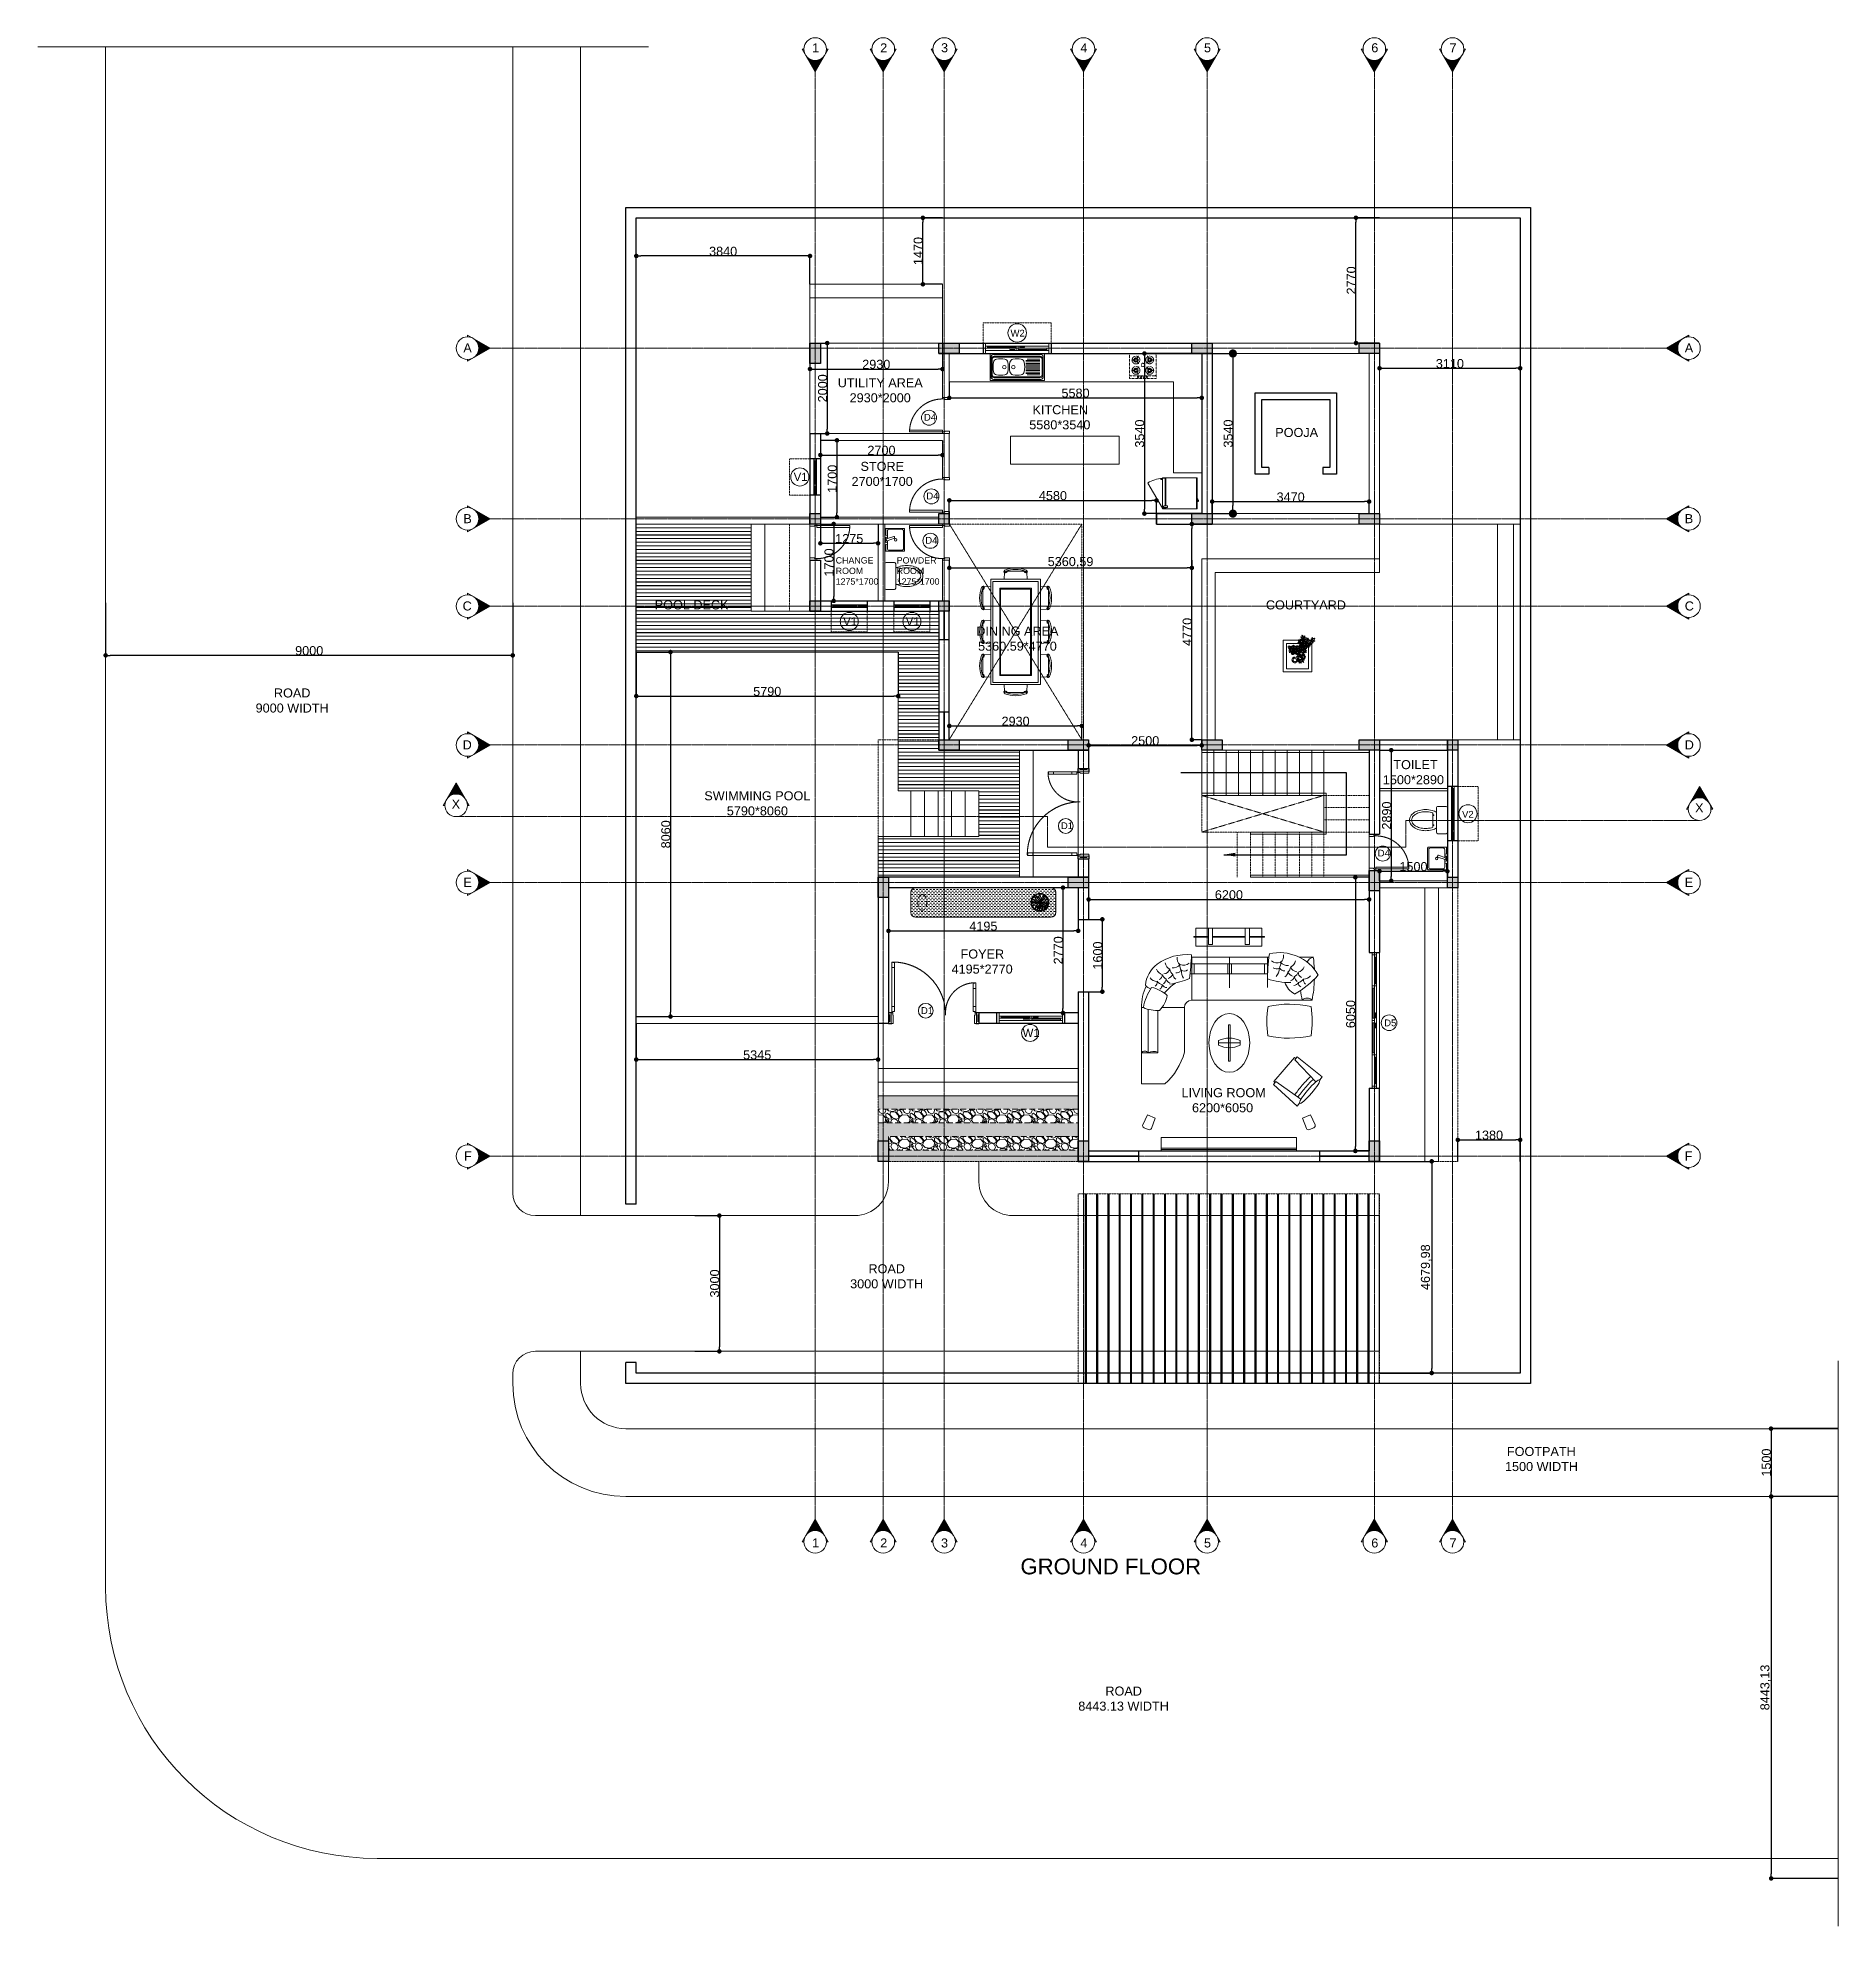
# Model space of a CAD drawing. Header units: millimetres. Extents: x -425671 to 598394, y -194194 to 343585.
# Drawn here: x 27039 to 66838, y 39102 to 80852 of the extents above; entities that cross this region are included whole.
import ezdxf

# ---------------------------------------------------------------- set-up
doc = ezdxf.new("R2010")
doc.units = ezdxf.units.MM
for name, pattern in [('ACAD_ISO10W100', [18, 12, -3, 0, -3]), ('DASHED', [0.75, 0.5, -0.25]), ('DOT3', [0.06, 0, -0.06]), ('HIDDEN', [9.525, 6.35, -3.175])]:
    doc.linetypes.add(name, pattern=pattern)
for name, color, linetype, lineweight in [('150mm Wall', 250, 'Continuous', 13), ('230mm Wall', 250, 'Continuous', 25), ('bath fur', 250, 'Continuous', 5), ('Bathroom Door', 250, 'Continuous', 9), ('C TEXT', 30, 'Continuous', 13), ('Centre line', 30, 'Continuous', 9), ('Column', 250, 'Continuous', 25), ('Cutout', 250, 'Continuous', 5), ('Door', 250, 'Continuous', 15), ('Furniture', 250, 'Continuous', 5), ('Glass', 4, 'Continuous', 5), ('Guide', 7, 'Continuous', 18), ('Hatch', 250, 'Continuous', 5), ('Hidden', 250, 'Continuous', 5), ('Level', 250, 'Continuous', 13), ('Railing', 250, 'Continuous', 9), ('Road', 250, 'Continuous', 5), ('S-DIM', 30, 'Continuous', 13), ('Staircase', 250, 'Continuous', 9), ('Swiming Deck', 33, 'Continuous', 13), ('TEXT', 30, 'DOT3', 9), ('VENT', 250, 'Continuous', 9), ('window', 250, 'Continuous', 13)]:
    doc.layers.add(name, color=color, linetype=linetype, lineweight=lineweight)
doc.styles.get("Standard").update_dxf_attribs({"font": 'arial.ttf'})
doc.dimstyles.new('ISO-25', dxfattribs={"dimtxt": 200, "dimasz": 180, "dimexe": 1.25, "dimexo": 0.625, "dimtad": 1, "dimtxsty": 'Standard', "dimblk": 'DOT', "dimcen": 2.5, "dimadec": 0, "dimazin": 0, "dimtfac": 1, "dimtmove": 0, "dimatfit": 3, "dimfxl": 0, "dimarcsym": 0})

msp = doc.modelspace()

# ---------------------------------------------------------------- texts
at = {"layer": 'C TEXT', "linetype": 'Continuous', "ltscale": 500, "char_height": 200}
for s, insert, attachment_point in [('1', (44155.862, 80528.106), 7), ('2', (45660.872, 80528.106), 7), ('3', (47005.865, 80528.106), 7), ('4', (50085.877, 80528.106), 7), ('5', (52818.365, 80528.106), 7), ('6', (56515.877, 80528.106), 7), ('7', (58245.869, 80528.106), 7), ('A', (36632.273, 74095.182), 3), ('A', (63445.786, 74095.182), 1), ('B', (36632.273, 70320.182), 3), ('B', (63445.786, 70320.182), 1), ('C ', (36632.273, 68390.182), 3), ('C ', (63445.786, 68390.182), 1), ('D', (36632.273, 65320.182), 3), ('D', (63445.786, 65320.182), 1), ('E', (36632.273, 62280.182), 3), ('E', (63445.786, 62280.182), 1), ('F', (36632.273, 56230.171), 3), ('F', (63445.786, 56230.171), 1), ('1', (44155.862, 47675.447), 1), ('2', (45660.872, 47675.447), 1), ('3', (47005.865, 47675.447), 1), ('4', (50085.877, 47675.447), 1), ('5', (52818.365, 47675.447), 1), ('6', (56515.877, 47675.447), 1), ('7', (58245.869, 47675.447), 1)]:
    msp.add_mtext_dynamic_manual_height_columns(s, width=187.8802, gutter_width=12.5, heights=[0], dxfattribs=dict(at, insert=insert, attachment_point=attachment_point))
at = {"layer": 'Centre line', "linetype": 'Continuous', "ltscale": 500, "char_height": 200, "attachment_point": 1}
for insert in [(36188.748, 64009.492), (63674.109, 63927.021)]:
    msp.add_mtext_dynamic_manual_height_columns('X', width=187.8802, gutter_width=12.5, heights=[0], dxfattribs=dict(at, insert=insert))
at = {"layer": 'TEXT', "linetype": 'Continuous', "attachment_point": 1}
for s, width, gutter_width, heights, insert, char_height in [('\\pi321.75222;UTILITY AREA\\P\\pi585.12193;2930*2000', 2500.53036, 12.5, [907.336], (44400.252, 73325.777), 200), ('\\pi487.01358;KITCHEN\\P\\pi415.04905;5580*3540', 2156.97395, 12.5, [947.957], (48540.183, 72728.373), 200), ('POOJA', 14.50094, 12.5, [0], (54394.167, 72225.9), 200), ('\\pi1303.09073;STORE\\P\\pi1105.40996;2700*1700\\P\\pi1770.55321;\\P', 3541.10642, 0, [1539.463], (43922.548, 71476.435), 200), ('CHANGE ROOM\\P1275*1700', 14.50094, 12.5, [0], (44677.163, 69368.692), 140), ('POWDER ROOM\\P1275*1700', 14.50094, 12.5, [0], (46026.256, 69368.692), 140), ('POOL DECK', 3282.61007, 12.5, [1374.087], (40677.358, 68413.805), 200), ('COURTYARD', 3282.61007, 12.5, [1374.087], (54187.014, 68413.805), 200), ('\\pi222.72949;DINING AREA\\P\\pi262.70221;5360.59*4770', 2240.68409, 12.5, [684.332], (47562.441, 67834.643), 200), ('\\pi450.43895;ROAD\\P\\pi45.32299;9000 WIDTH', 1671.27354, 12.5, [687.188], (31809.146, 66467.158), 200), ('   TOILET\\P1500*2890', 1683.4685, 12.5, [0], (56772.165, 64882.094), 200), ('\\pi243.89703;SWIMMING POOL\\P\\pi741.16852;5790*8060', 2809.21289, 12.5, [2004.708], (41529.499, 64192.877), 200), ('\\pi367.62858;FOYER\\P\\pi168.17429;4195*2770', 1671.27354, 12.5, [687.188], (47070.054, 60695.887), 200), ('LIVING ROOM\\P   6200*6050', 2425.14909, 0, [666.126], (52320.499, 57630.058), 200), ('\\pi450.43895;ROAD\\P\\pi45.3912;3000 WIDTH', 1671.27354, 12.5, [687.188], (44951.202, 53737.615), 200), ('\\pi605.71586;FOOTPATH\\P\\pi562.67357;1500 WIDTH', 2687.14796, 12.5, [797.171], (58909.439, 49698.266), 200), ('\\pi958.37616;ROAD\\P\\pi358.92187;8443.13 WIDTH', 2687.14796, 12.5, [797.171], (49680.9, 44401.19), 200)]:
    msp.add_mtext_dynamic_manual_height_columns(s, width=width, gutter_width=gutter_width, heights=heights, dxfattribs=dict(at, insert=insert, char_height=char_height))
at = {"layer": 'TEXT', "linetype": 'Continuous', "lineweight": 9, "insert": (48761.303, 47231.461), "char_height": 350, "attachment_point": 1}
msp.add_mtext_dynamic_manual_height_columns('GROUND FLOOR', width=15017.05432, gutter_width=12.5, heights=[785.182], dxfattribs=at)

# ---------------------------------------------------------------- blocks, each defined once
blk = doc.blocks.new('TV Unit')
at = {"layer": 'Furniture', "linetype": 'Continuous'}
for p, q in [((3474260, 840157), (3474560, 840157)), ((3474260, 837162), (3474260, 840157)), ((3474264, 840153), (3474556, 840153)), ((3474264, 837166), (3474264, 840153)), ((3474294, 837166), (3474294, 840153)), ((3474324, 837166), (3474324, 840153)), ((3474556, 840153), (3474556, 837166)), ((3474560, 840157), (3474560, 837162)), ((3474560, 837162), (3474260, 837162)), ((3474556, 837166), (3474264, 837166))]:
    blk.add_line(p, q, dxfattribs=at)
blk = doc.blocks.new('Living Room Fur')
at = {"layer": 'Furniture'}
for p, q in [((3481319, 841902), (3480996, 841902)), ((3480996, 841902), (3480996, 841886)), ((3480996, 841886), (3481319, 841886)), ((3481041, 842089), (3482501, 842089)), ((3481041, 842086), (3481041, 841686)), ((3481041, 841686), (3482501, 841686)), ((3481411, 842086), (3481319, 842086)), ((3481319, 842086), (3481319, 841727)), ((3481319, 841727), (3481411, 841727)), ((3481411, 841727), (3481411, 842086)), ((3482130, 841902), (3481411, 841902)), ((3481411, 841886), (3482130, 841886)), ((3482130, 841727), (3482130, 842086)), ((3482130, 842086), (3482222, 842086)), ((3482222, 841727), (3482130, 841727)), ((3482222, 842086), (3482222, 841727)), ((3482554, 841902), (3482222, 841902)), ((3482222, 841886), (3482554, 841886)), ((3482501, 842086), (3482501, 841686)), ((3482554, 841886), (3482554, 841902)), ((3482621, 841079), (3480911, 841079)), ((3483218, 839228), (3482760, 838696)), ((3483248, 839202), (3483218, 839228)), ((3483227, 839177), (3483281, 839240)), ((3483692, 838688), (3483227, 839177)), ((3483834, 838797), (3483281, 839240)), ((3483834, 838797), (3483777, 838731)), ((3482757, 838633), (3482811, 838696)), ((3483276, 838151), (3482757, 838633)), ((3482760, 838696), (3482789, 838670)), ((3483361, 838303), (3482811, 838696)), ((3479867, 837742), (3479968, 837958)), ((3479968, 837958), (3480143, 837883)), ((3483332, 838216), (3483276, 838151)), ((3483573, 837958), (3483399, 837883)), ((3483674, 837742), (3483573, 837958)), ((3479893, 837674), (3479991, 837633)), ((3480143, 837883), (3480057, 837661)), ((3483399, 837883), (3483484, 837661)), ((3483648, 837674), (3483550, 837633))]:
    blk.add_line(p, q, dxfattribs=at)
for points in [[(3480948, 841443), (3482654, 841443)], [(3480948, 840493), (3480948, 841443)], [(3482621, 841296), (3480948, 841296)], [(3481005, 841079), (3481005, 841296)], [(3481745, 841079), (3481745, 841296)], [(3481784, 840765), (3481784, 841443)], [(3481827, 841079), (3481827, 841296)], [(3482558, 841079), (3482558, 841296)], [(3482621, 840777), (3482621, 841443)], [(3483331, 841443), (3483636, 841443)], [(3480948, 840493), (3483609, 840493)], [(3479836, 840331), (3479836, 838643)], [(3479880, 840331), (3479836, 840331)], [(3479836, 839329), (3480199, 839329), (3480199, 840266)], [(3479983, 839329), (3479983, 840296)], [(3480786, 840331), (3480290, 840331)], [(3480786, 840331), (3480786, 839343)], [(3481541, 839600), (3481541, 839500)], [(3481760, 839951), (3481760, 839149)], [(3481800, 839951), (3481800, 839149)], [(3482019, 839600), (3482019, 839500)], [(3481541, 839550), (3482019, 839550)], [(3479836, 838643), (3480356, 838643)]]:
    blk.add_lwpolyline(points, dxfattribs=at)
at = {"layer": 'Furniture', "color": 33}
for centre, radius, start, end in [((3480563, 840775), 640, 126.1666, 175.3397), ((3480829, 840412), 1090, 83.8448, 126.1666), ((3480805, 841425), 183, 174.0891, 230.4998), ((3474400, 841834), 6554, 352.4309, 357.0394), ((3480948, 840331), 1112, 90, 90.2768), ((3487305, 840885), 4684, 172.2097, 179.8643), ((3482890, 840560), 986, 29.8982, 103.2641), ((3486294, 841051), 2958, 172.3833, 172.6784), ((3480704, 841051), 2958, 2.4581, 7.6167), ((3481380, 839755), 1371, 125.2967, 139.1703), ((3480137, 842854), 2031, 279.2975, 291.973), ((3483133, 842488), 1604, 251.3877, 270.2038), ((3483473, 841067), 502, 200.7828, 240.1495), ((3482255, 842370), 1990, 299.1051, 318.5088), ((3480704, 841051), 2958, 349.1268, 358.2883), ((3480948, 840331), 1112, 154.696, 180), ((3480965, 840152), 1100, 145.3109, 170.6505), ((3480094, 840952), 211, 216.5635, 255.2435), ((3479877, 839995), 805, 48.7931, 76.7791), ((3479741, 840729), 678, 316.927, 349.0543), ((3480948, 840331), 162, 90, 180), ((3486294, 841051), 2958, 186.5686, 190.8732), ((3480206, 841113), 848, 247.3645, 272.059), ((3484923, 840017), 2313, 171.5119, 187.747), ((3483099, 838136), 2270, 77.6429, 101.8), ((3481297, 840017), 2313, 352.3692, 8.3724), ((3483099, 841926), 2270, 258.0911, 282.4648), ((3479395, 839715), 1440, 311.8539, 345.0449), ((3479913, 837720), 50, 154.9962, 246.9711), ((3480011, 837679), 50, 246.9711, 338.9461), ((3483531, 837679), 50, 201.0539, 293.0289), ((3483629, 837720), 50, 293.0289, 25.0038)]:
    blk.add_arc(centre, radius, start, end, dxfattribs=at)
at = {"layer": 'Furniture', "color": 253}
for centre, radius, start, end in [((3480540, 841348), 183, 189.6534, 246.0641), ((3480543, 841391), 181, 260.663, 323.8425), ((3480885, 841261), 198, 173.4725, 213.809), ((3480768, 841466), 198, 246.5785, 309.8004), ((3482835, 841516), 198, 230.1996, 293.4215), ((3482717, 841312), 198, 326.191, 6.5275), ((3482797, 841475), 183, 309.5002, 5.9109), ((3483060, 841441), 181, 216.1575, 279.337), ((3483063, 841398), 183, 293.9359, 350.3466), ((3483677, 841245), 202, 101.5319, 152.5591), ((3480175, 841094), 183, 216.2452, 272.6559), ((3480052, 840901), 132, 310.8587, 4.7155), ((3480341, 841243), 183, 200.1981, 256.6088), ((3480344, 841027), 198, 215.6286, 255.965), ((3480185, 841055), 114, 292.4757, 5.2584), ((3480485, 841132), 198, 199.5815, 239.918), ((3480209, 841000), 181, 308.4197, 347.5273), ((3480319, 841227), 153, 274.9389, 342.73), ((3480507, 840990), 125, 193.601, 251.6713), ((3480339, 841184), 228, 292.1176, 327.6716), ((3480661, 841212), 198, 189.0368, 229.3733), ((3480657, 841069), 125, 183.0564, 241.1266), ((3480614, 841196), 100, 261.1033, 332.005), ((3480958, 841128), 238, 174.4345, 217.8996), ((3480778, 841276), 137, 245.5985, 303.9102), ((3482825, 841326), 137, 236.0898, 294.4015), ((3482675, 841177), 208, 311.67, 6.6727), ((3482988, 841246), 100, 207.995, 278.8967), ((3482945, 841119), 125, 298.8734, 356.9436), ((3482941, 841263), 198, 310.6267, 350.9632), ((3483263, 841235), 228, 212.3284, 247.8824), ((3483095, 841040), 125, 288.3287, 346.399), ((3483283, 841277), 153, 197.27, 265.0611), ((3483197, 840947), 125, 272.2817, 330.3519), ((3483117, 841182), 198, 300.082, 340.4185), ((3483394, 841050), 181, 192.4727, 231.5803), ((3483417, 841105), 114, 174.7416, 247.5243), ((3483262, 841293), 183, 283.3912, 339.8019), ((3483258, 841077), 198, 284.035, 324.3714), ((3483424, 840884), 118, 179.317, 235.8994), ((3483550, 840951), 132, 175.2845, 229.1413), ((3483427, 841145), 183, 267.3441, 323.7548), ((3480178, 840834), 118, 304.1006, 0.683), ((3480405, 840897), 125, 209.6481, 267.7183), ((3483499, 840394), 148, 41.9618, 138.0382), ((3481780, 839100), 555, 64.4227, 115.5773), ((3481780, 839100), 851, 88.6536, 91.3464), ((3479910, 839279), 88.6, 34.101, 145.899), ((3480112, 839116), 249, 69.454, 121.2069), ((3481780, 840000), 555, 244.4227, 295.5773), ((3481780, 840000), 851, 268.6536, 271.3464)]:
    blk.add_arc(centre, radius, start, end, dxfattribs=at)
at = {"layer": 'Furniture', "color": 33, "extrusion": (0, 0, -1)}
for centre, major_axis, ratio in [((3481780, 839550), (0, 650), 0.692308), ((3483555, 838473), (222, 258), 0.159059)]:
    blk.add_ellipse(centre, major_axis=major_axis, ratio=ratio, dxfattribs=at)
for centre, start_param, end_param in [((3483419, 838581), 3.822771, 5.656083), ((3483484, 838525), 3.8581, 5.615488)]:
    blk.add_ellipse(centre, major_axis=(222, 257), ratio=0.125961, start_param=start_param, end_param=end_param, dxfattribs=at)
at = {"layer": 'Railing', "rotation": 90}
blk.add_blockref('TV Unit', (4320429, -2637099), dxfattribs=at)
blk = doc.blocks.new('WASH')
at = {"layer": 'bath fur', "linetype": 'Continuous'}
for p, q in [((2471147545, 936774026), (2471147545, 936774049)), ((2471147545, 936774049), (2471148045, 936774049)), ((2471148045, 936774049), (2471148045, 936774026))]:
    blk.add_line(p, q, dxfattribs=at)
at = {"layer": 'bath fur'}
blk.add_line((2471147745, 936774026), (2471147845, 936774026), dxfattribs=at)
for points in [[(2471147901, 936774026), (2471148045, 936774026), (2471148045, 936773631, -0.414214), (2471148027, 936773612), (2471147564, 936773612, -0.414214), (2471147545, 936773631), (2471147545, 936774026), (2471147688, 936774026)], [(2471147822, 936773991), (2471147993, 936773991, -0.414214), (2471148030, 936773953), (2471148030, 936773674, -0.414214), (2471147993, 936773637), (2471147602, 936773637, -0.414214), (2471147565, 936773674), (2471147565, 936773953, -0.414214), (2471147602, 936773991), (2471147774, 936773991)]]:
    blk.add_lwpolyline(points, format="xyb", dxfattribs=at)
blk.add_lwpolyline([(2471147801, 936774017), (2471147781, 936774010, 0.414214), (2471147774, 936773996), (2471147829, 936773839, 0.414214), (2471147843, 936773832), (2471147863, 936773839, 0.414214), (2471147870, 936773854), (2471147815, 936774010, 0.414214)], format="xyb", close=True, dxfattribs=at)
for centre, radius in [((2471147716, 936774020), 29), ((2471147795, 936773811), 27.9), ((2471147873, 936774020), 29)]:
    blk.add_circle(centre, radius, dxfattribs=at)
blk = doc.blocks.new('WC')
at = {"layer": 'bath fur', "linetype": 'Continuous'}
for p, q in [((2471147360, 936774612), (2471147360, 936774072)), ((2471147570, 936774642), (2471147390, 936774642)), ((2471147600, 936774072), (2471147600, 936774612)), ((2471147657, 936774457), (2471147684, 936774457)), ((2471147657, 936774445), (2471147657, 936774457)), ((2471147684, 936774445), (2471147657, 936774445)), ((2471147684, 936774238), (2471147657, 936774238)), ((2471147657, 936774238), (2471147657, 936774226)), ((2471147657, 936774226), (2471147684, 936774226)), ((2471147684, 936774182), (2471147684, 936774501)), ((2471147684, 936774457), (2471147684, 936774445)), ((2471147684, 936774226), (2471147684, 936774238)), ((2471147390, 936774042), (2471147570, 936774042))]:
    blk.add_line(p, q, dxfattribs=at)
for centre, radius, start, end in [((2471147390, 936774612), 30, 90, 180), ((2471147570, 936774612), 30, 0, 90), ((2471147800, 936774181), 388, 105.0731, 120.9034), ((2471147800, 936774181), 340, 105.0731, 109.824), ((2471147842, 936774025), 550, 90, 105.0731), ((2471147842, 936774025), 502, 90, 105.0731), ((2471147842, 936774025), 550, 74.9269, 90), ((2471147842, 936774025), 502, 74.9269, 90), ((2471147884, 936774181), 340, 56.9685, 74.9269), ((2471147884, 936774502), 340, 285.0731, 303.0315), ((2471147884, 936774181), 388, 56.9685, 74.9269), ((2471147948, 936774280), 223, 32.4998, 56.9685), ((2471147948, 936774404), 223, 303.0315, 327.5002), ((2471147948, 936774280), 271, 32.4998, 56.9685), ((2471147948, 936774404), 271, 303.0315, 327.5002), ((2471148045, 936774342), 107, 0, 32.4998), ((2471148045, 936774342), 107, 327.5002, 0), ((2471148045, 936774342), 155, 0, 32.4998), ((2471148045, 936774342), 155, 327.5002, 0), ((2471147390, 936774072), 30, 180, 270), ((2471147570, 936774072), 30, 270, 0), ((2471147800, 936774502), 388, 239.0966, 254.9269), ((2471147800, 936774502), 340, 250.176, 254.9269), ((2471147842, 936774658), 550, 254.9269, 270), ((2471147842, 936774658), 502, 254.9269, 270), ((2471147842, 936774658), 502, 270, 285.0731), ((2471147842, 936774658), 550, 270, 285.0731), ((2471147884, 936774502), 388, 285.0731, 303.0315)]:
    blk.add_arc(centre, radius, start, end, dxfattribs=at)
blk = doc.blocks.new('vent p')
at = {"layer": 'VENT', "linetype": 'Continuous'}
for points in [[(562292, -470393), (562292, -470453)], [(562292, -470393), (563092, -470393)], [(562292, -470453), (563092, -470453)], [(562387, -470393), (562387, -470453)], [(562397, -470393), (562397, -470453)], [(562492, -470393), (562492, -470453)], [(562532, -470393), (562532, -470453)], [(562532, -470403), (563052, -470403)], [(562532, -470448), (563052, -470448)], [(563052, -470393), (563052, -470453)], [(563092, -470393), (563092, -470453)]]:
    blk.add_lwpolyline(points, dxfattribs=at)
for points in [[(562292, -470393), (562492, -470393), (562492, -470453), (562292, -470453)], [(562298, -470399), (562486, -470399), (562486, -470447), (562298, -470447)], [(562304, -470405), (562480, -470405), (562480, -470441), (562304, -470441)]]:
    blk.add_lwpolyline(points, close=True, dxfattribs=at)
at = {"layer": 'VENT', "color": 4, "linetype": 'Continuous'}
for points in [[(562532, -470420), (563052, -470420)], [(562532, -470426), (563052, -470426)]]:
    blk.add_lwpolyline(points, dxfattribs=at)
blk = doc.blocks.new('Door1')
at = {"layer": 'Bathroom Door'}
for p, q in [((1900.586, 444.886), (1899.856, 444.886)), ((1900.586, 444.846), (1899.857, 444.846))]:
    blk.add_line(p, q, dxfattribs=at)
for points in [[(1900.736, 444.921), (1900.586, 444.921), (1900.586, 444.886), (1900.636, 444.886), (1900.636, 444.871), (1900.736, 444.871), (1900.736, 444.921)], [(1900.586, 444.886), (1900.586, 444.846)], [(1900.736, 444.121), (1900.586, 444.121), (1900.586, 444.156), (1900.636, 444.156), (1900.636, 444.171), (1900.736, 444.171), (1900.736, 444.121)]]:
    blk.add_lwpolyline(points, dxfattribs=at)
at = {"layer": 'Bathroom Door', "linetype": 'HIDDEN', "ltscale": 20}
blk.add_arc((1900.586, 444.886), 0.73, 180, 270, dxfattribs=at)
blk = doc.blocks.new('Sliding door')
at = {"layer": 'Door'}
for p, q in [((29850796, 12200755), (29850108, 12200755)), ((29850158, 12200705), (29850746, 12200705)), ((29850158, 12200680), (29850746, 12200680)), ((29850158, 12200655), (29850746, 12200655)), ((29850796, 12200655), (29852321, 12200655)), ((29850846, 12200755), (29851508, 12200755)), ((29850846, 12200730), (29851508, 12200730)), ((29850846, 12200705), (29851508, 12200705)), ((29851508, 12200680), (29851401, 12200680)), ((29851608, 12200755), (29852271, 12200755)), ((29851608, 12200730), (29852271, 12200730)), ((29851608, 12200705), (29852271, 12200705)), ((29851608, 12200680), (29851716, 12200680)), ((29852321, 12200755), (29853008, 12200755)), ((29852371, 12200705), (29852958, 12200705)), ((29852371, 12200680), (29852958, 12200680)), ((29852371, 12200655), (29852958, 12200655))]:
    blk.add_line(p, q, dxfattribs=at)
for points in [[(29850108, 12200655), (29850058, 12200655), (29850058, 12200755), (29850108, 12200755)], [(29850108, 12200655), (29850158, 12200655), (29850158, 12200705), (29850108, 12200705)], [(29850746, 12200655), (29850796, 12200655), (29850796, 12200705), (29850746, 12200705)], [(29850796, 12200705), (29850846, 12200705), (29850846, 12200755), (29850796, 12200755)], [(29851388, 12200680), (29851401, 12200688), (29851401, 12200673)], [(29851508, 12200705), (29851558, 12200705), (29851558, 12200755), (29851508, 12200755)], [(29851558, 12200705), (29851608, 12200705), (29851608, 12200755), (29851558, 12200755)], [(29851729, 12200680), (29851716, 12200688), (29851716, 12200673)], [(29852271, 12200705), (29852321, 12200705), (29852321, 12200755), (29852271, 12200755)], [(29852321, 12200655), (29852371, 12200655), (29852371, 12200705), (29852321, 12200705)], [(29852958, 12200655), (29853008, 12200655), (29853008, 12200705), (29852958, 12200705)], [(29853058, 12200655), (29853008, 12200655), (29853008, 12200755), (29853058, 12200755)]]:
    blk.add_lwpolyline(points, close=True, dxfattribs=at)
blk = doc.blocks.new('main door 2000')
at = {"layer": 'Door'}
for p, q in [((11493531.395, 4446004.375), (11493531.56, 4446004.375)), ((11493530.698, 4446004.326), (11493530.694, 4446004.307)), ((11493530.694, 4446004.307), (11493530.707, 4446004.307)), ((11493531.337, 4446004.326), (11493530.698, 4446004.326)), ((11493530.707, 4446004.307), (11493530.707, 4446004.271)), ((11493530.707, 4446004.271), (11493531.328, 4446004.271)), ((11493530.818, 4446004.271), (11493530.818, 4446004.326)), ((11493531.218, 4446004.271), (11493531.218, 4446004.326)), ((11493531.328, 4446004.271), (11493531.328, 4446004.307)), ((11493531.328, 4446004.307), (11493531.341, 4446004.307)), ((11493531.341, 4446004.307), (11493531.337, 4446004.326)), ((11493531.363, 4446004.317), (11493531.342, 4446004.317)), ((11493531.352, 4446004.307), (11493531.352, 4446004.328)), ((11493531.593, 4446004.342), (11493531.363, 4446004.342)), ((11493531.363, 4446004.342), (11493531.363, 4446004.31)), ((11493531.408, 4446004.31), (11493531.363, 4446004.31)), ((11493531.408, 4446004.31), (11493531.408, 4446004.297)), ((11493531.408, 4446004.297), (11493531.593, 4446004.297)), ((11493531.593, 4446004.342), (11493531.593, 4446004.297)), ((11493530.239, 4446002.475), (11493530.236, 4446002.494)), ((11493530.236, 4446002.494), (11493530.249, 4446002.494)), ((11493531.337, 4446002.475), (11493530.239, 4446002.475)), ((11493530.249, 4446002.494), (11493530.249, 4446002.531)), ((11493530.249, 4446002.531), (11493531.328, 4446002.531)), ((11493530.359, 4446002.531), (11493530.359, 4446002.475)), ((11493531.218, 4446002.531), (11493531.218, 4446002.475)), ((11493531.328, 4446002.531), (11493531.328, 4446002.494)), ((11493531.328, 4446002.494), (11493531.341, 4446002.494)), ((11493531.341, 4446002.494), (11493531.337, 4446002.475)), ((11493531.363, 4446002.484), (11493531.342, 4446002.484)), ((11493531.352, 4446002.494), (11493531.352, 4446002.473)), ((11493531.408, 4446002.491), (11493531.363, 4446002.491)), ((11493531.363, 4446002.459), (11493531.363, 4446002.491)), ((11493531.593, 4446002.459), (11493531.363, 4446002.459)), ((11493531.395, 4446002.427), (11493531.56, 4446002.427)), ((11493531.408, 4446002.491), (11493531.408, 4446002.504)), ((11493531.408, 4446002.504), (11493531.593, 4446002.504)), ((11493531.593, 4446002.459), (11493531.593, 4446002.504))]:
    blk.add_line(p, q, dxfattribs=at)
for points in [[(11493531.356, 4446004.397), (11493531.363, 4446004.397), (11493531.363, 4446004.326), (11493531.356, 4446004.326, -0.414214), (11493531.35, 4446004.332), (11493531.35, 4446004.391, -0.414214)], [(11493531.599, 4446004.397), (11493531.593, 4446004.397), (11493531.593, 4446004.326), (11493531.599, 4446004.326, 0.414214), (11493531.606, 4446004.332), (11493531.606, 4446004.391, 0.414214)], [(11493531.356, 4446002.397), (11493531.363, 4446002.397), (11493531.363, 4446002.475), (11493531.356, 4446002.475, 0.414214), (11493531.35, 4446002.469), (11493531.35, 4446002.404, 0.414214)], [(11493531.599, 4446002.397), (11493531.593, 4446002.397), (11493531.593, 4446002.475), (11493531.599, 4446002.475, -0.414214), (11493531.606, 4446002.469), (11493531.606, 4446002.404, -0.414214)]]:
    blk.add_lwpolyline(points, format="xyb", close=True, dxfattribs=at)
for centre, radius in [((11493531.352, 4446004.317), 0.00779), ((11493531.352, 4446004.317), 0.00519), ((11493531.352, 4446002.484), 0.00779), ((11493531.352, 4446002.484), 0.00519)]:
    blk.add_circle(centre, radius, dxfattribs=at)
at = {"layer": 'Door', "linetype": 'HIDDEN', "ltscale": 20}
for centre, radius, start, end in [((11493531.352, 4446004.317), 0.658, 180.9048, 271.8297), ((11493531.411, 4446002.485), 1.175, 90.1312, 179.5493)]:
    blk.add_arc(centre, radius, start, end, dxfattribs=at)
blk = doc.blocks.new('Vent1')
at = {"layer": 'VENT', "linetype": 'Continuous'}
for points in [[(3464310, 845520), (3464250, 845520)], [(3464250, 844320), (3464250, 845520)], [(3464310, 845480), (3464250, 845480)], [(3464255, 844560), (3464255, 845480)], [(3464300, 844560), (3464300, 845480)], [(3464310, 844320), (3464310, 845520)], [(3464310, 844560), (3464250, 844560)], [(3464310, 844520), (3464250, 844520)], [(3464310, 844425), (3464250, 844425)], [(3464310, 844415), (3464250, 844415)], [(3464310, 844320), (3464250, 844320)]]:
    blk.add_lwpolyline(points, dxfattribs=at)
at = {"layer": 'VENT', "color": 4, "linetype": 'Continuous'}
for points in [[(3464277, 844560), (3464277, 845480)], [(3464283, 844560), (3464283, 845480)]]:
    blk.add_lwpolyline(points, dxfattribs=at)
at = {"layer": 'VENT', "linetype": 'Continuous'}
for points in [[(3464310, 844320), (3464310, 844520), (3464250, 844520), (3464250, 844320)], [(3464304, 844326), (3464304, 844514), (3464256, 844514), (3464256, 844326)], [(3464298, 844332), (3464298, 844508), (3464262, 844508), (3464262, 844332)]]:
    blk.add_lwpolyline(points, close=True, dxfattribs=at)
blk = doc.blocks.new('Deco table')
at = {"layer": 'Furniture'}
for p, q in [((3450124, 863104), (3450124, 863554)), ((3450224, 863654), (3453224, 863654)), ((3453324, 863554), (3453324, 863104)), ((3453224, 863004), (3450224, 863004))]:
    blk.add_line(p, q, dxfattribs=at)
at = {"layer": 'Furniture', "linetype": 'Continuous', "transparency": 33554636}
for p, q in [((3450124, 863539), (3450125, 863539)), ((3450124, 863464), (3450125, 863464)), ((3450125, 863501), (3450163, 863501)), ((3450125, 863426), (3450163, 863426)), ((3450127, 863576), (3450163, 863576)), ((3450163, 863614), (3450200, 863614)), ((3450163, 863539), (3450200, 863539)), ((3450163, 863464), (3450200, 863464)), ((3450200, 863651), (3450238, 863651)), ((3450200, 863576), (3450238, 863576)), ((3450200, 863501), (3450238, 863501)), ((3450200, 863426), (3450238, 863426)), ((3450238, 863614), (3450275, 863614)), ((3450238, 863539), (3450275, 863539)), ((3450238, 863464), (3450275, 863464)), ((3450275, 863651), (3450313, 863651)), ((3450275, 863576), (3450313, 863576)), ((3450275, 863501), (3450313, 863501)), ((3450275, 863426), (3450313, 863426)), ((3450313, 863614), (3450350, 863614)), ((3450313, 863539), (3450350, 863539)), ((3450313, 863464), (3450350, 863464)), ((3450350, 863651), (3450388, 863651)), ((3450350, 863576), (3450388, 863576)), ((3450350, 863501), (3450388, 863501)), ((3450350, 863426), (3450388, 863426)), ((3450388, 863614), (3450425, 863614)), ((3450388, 863539), (3450425, 863539)), ((3450388, 863464), (3450425, 863464)), ((3450425, 863651), (3450463, 863651)), ((3450425, 863576), (3450463, 863576)), ((3450425, 863501), (3450463, 863501)), ((3450425, 863426), (3450463, 863426)), ((3450463, 863614), (3450500, 863614)), ((3450463, 863539), (3450500, 863539)), ((3450463, 863464), (3450500, 863464)), ((3450500, 863651), (3450538, 863651)), ((3450500, 863576), (3450538, 863576)), ((3450500, 863501), (3450538, 863501)), ((3450500, 863426), (3450538, 863426)), ((3450538, 863614), (3450575, 863614)), ((3450538, 863539), (3450575, 863539)), ((3450538, 863464), (3450575, 863464)), ((3450575, 863651), (3450613, 863651)), ((3450575, 863576), (3450613, 863576)), ((3450575, 863501), (3450613, 863501)), ((3450575, 863426), (3450613, 863426)), ((3450613, 863614), (3450650, 863614)), ((3450613, 863539), (3450650, 863539)), ((3450613, 863464), (3450650, 863464)), ((3450650, 863651), (3450688, 863651)), ((3450650, 863576), (3450688, 863576)), ((3450650, 863501), (3450688, 863501)), ((3450650, 863426), (3450688, 863426)), ((3450688, 863614), (3450725, 863614)), ((3450688, 863539), (3450725, 863539)), ((3450688, 863464), (3450725, 863464)), ((3450725, 863651), (3450763, 863651)), ((3450725, 863576), (3450763, 863576)), ((3450725, 863501), (3450763, 863501)), ((3450725, 863426), (3450763, 863426)), ((3450763, 863614), (3450800, 863614)), ((3450763, 863539), (3450800, 863539)), ((3450763, 863464), (3450800, 863464)), ((3450800, 863651), (3450838, 863651)), ((3450800, 863576), (3450838, 863576)), ((3450800, 863501), (3450838, 863501)), ((3450800, 863426), (3450838, 863426)), ((3450838, 863614), (3450875, 863614)), ((3450838, 863539), (3450875, 863539)), ((3450838, 863464), (3450875, 863464)), ((3450875, 863651), (3450913, 863651)), ((3450875, 863576), (3450913, 863576)), ((3450875, 863501), (3450913, 863501)), ((3450875, 863426), (3450913, 863426)), ((3450913, 863614), (3450950, 863614)), ((3450913, 863539), (3450950, 863539)), ((3450913, 863464), (3450950, 863464)), ((3450950, 863651), (3450988, 863651)), ((3450950, 863576), (3450988, 863576)), ((3450950, 863501), (3450988, 863501)), ((3450950, 863426), (3450988, 863426)), ((3450988, 863614), (3451025, 863614)), ((3450988, 863539), (3451025, 863539)), ((3450988, 863464), (3451025, 863464)), ((3451025, 863651), (3451063, 863651)), ((3451025, 863576), (3451063, 863576)), ((3451025, 863501), (3451063, 863501)), ((3451025, 863426), (3451063, 863426)), ((3451063, 863614), (3451100, 863614)), ((3451063, 863539), (3451100, 863539)), ((3451063, 863464), (3451100, 863464)), ((3451100, 863651), (3451138, 863651)), ((3451100, 863576), (3451138, 863576)), ((3451100, 863501), (3451138, 863501)), ((3451100, 863426), (3451138, 863426)), ((3451138, 863614), (3451175, 863614)), ((3451138, 863539), (3451175, 863539)), ((3451138, 863464), (3451175, 863464)), ((3451175, 863651), (3451213, 863651)), ((3451175, 863576), (3451213, 863576)), ((3451175, 863501), (3451213, 863501)), ((3451175, 863426), (3451213, 863426)), ((3451213, 863614), (3451250, 863614)), ((3451213, 863539), (3451250, 863539)), ((3451213, 863464), (3451250, 863464)), ((3451250, 863651), (3451288, 863651)), ((3451250, 863576), (3451288, 863576)), ((3451250, 863501), (3451288, 863501)), ((3451250, 863426), (3451288, 863426)), ((3451288, 863614), (3451325, 863614)), ((3451288, 863539), (3451325, 863539)), ((3451288, 863464), (3451325, 863464)), ((3451325, 863651), (3451363, 863651)), ((3451325, 863576), (3451363, 863576)), ((3451325, 863501), (3451363, 863501)), ((3451325, 863426), (3451363, 863426)), ((3451363, 863614), (3451400, 863614)), ((3451363, 863539), (3451400, 863539)), ((3451363, 863464), (3451400, 863464)), ((3451400, 863651), (3451438, 863651)), ((3451400, 863576), (3451438, 863576)), ((3451400, 863501), (3451438, 863501)), ((3451400, 863426), (3451438, 863426)), ((3451438, 863614), (3451475, 863614)), ((3451438, 863539), (3451475, 863539)), ((3451438, 863464), (3451475, 863464)), ((3451475, 863651), (3451513, 863651)), ((3451475, 863576), (3451513, 863576)), ((3451475, 863501), (3451513, 863501)), ((3451475, 863426), (3451513, 863426)), ((3451513, 863614), (3451550, 863614)), ((3451513, 863539), (3451550, 863539)), ((3451513, 863464), (3451550, 863464)), ((3451550, 863651), (3451588, 863651)), ((3451550, 863576), (3451588, 863576)), ((3451550, 863501), (3451588, 863501)), ((3451550, 863426), (3451588, 863426)), ((3451588, 863614), (3451625, 863614)), ((3451588, 863539), (3451625, 863539)), ((3451588, 863464), (3451625, 863464)), ((3451625, 863651), (3451663, 863651)), ((3451625, 863576), (3451663, 863576)), ((3451625, 863501), (3451663, 863501)), ((3451625, 863426), (3451663, 863426)), ((3451663, 863614), (3451700, 863614)), ((3451663, 863539), (3451700, 863539)), ((3451663, 863464), (3451700, 863464)), ((3451700, 863651), (3451738, 863651)), ((3451700, 863576), (3451738, 863576)), ((3451700, 863501), (3451738, 863501)), ((3451700, 863426), (3451738, 863426)), ((3451738, 863614), (3451775, 863614)), ((3451738, 863539), (3451775, 863539)), ((3451738, 863464), (3451775, 863464)), ((3451775, 863651), (3451813, 863651)), ((3451775, 863576), (3451813, 863576)), ((3451775, 863501), (3451813, 863501)), ((3451775, 863426), (3451813, 863426)), ((3451813, 863614), (3451850, 863614)), ((3451813, 863539), (3451850, 863539)), ((3451813, 863464), (3451850, 863464)), ((3451850, 863651), (3451888, 863651)), ((3451850, 863576), (3451888, 863576)), ((3451850, 863501), (3451888, 863501)), ((3451850, 863426), (3451888, 863426)), ((3451888, 863614), (3451925, 863614)), ((3451888, 863539), (3451925, 863539)), ((3451888, 863464), (3451925, 863464)), ((3451925, 863651), (3451963, 863651)), ((3451925, 863576), (3451963, 863576)), ((3451925, 863501), (3451963, 863501)), ((3451925, 863426), (3451963, 863426)), ((3451963, 863614), (3452000, 863614)), ((3451963, 863539), (3452000, 863539)), ((3451963, 863464), (3452000, 863464)), ((3452000, 863651), (3452038, 863651)), ((3452000, 863576), (3452038, 863576)), ((3452000, 863501), (3452038, 863501)), ((3452000, 863426), (3452038, 863426)), ((3452038, 863614), (3452075, 863614)), ((3452038, 863539), (3452075, 863539)), ((3452038, 863464), (3452075, 863464)), ((3452075, 863651), (3452113, 863651)), ((3452075, 863576), (3452113, 863576)), ((3452075, 863501), (3452113, 863501)), ((3452075, 863426), (3452113, 863426)), ((3452113, 863614), (3452150, 863614)), ((3452113, 863539), (3452150, 863539)), ((3452113, 863464), (3452150, 863464)), ((3452150, 863651), (3452188, 863651)), ((3452150, 863576), (3452188, 863576)), ((3452150, 863501), (3452188, 863501)), ((3452150, 863426), (3452188, 863426)), ((3452188, 863614), (3452225, 863614)), ((3452188, 863539), (3452225, 863539)), ((3452188, 863464), (3452225, 863464)), ((3452225, 863651), (3452263, 863651)), ((3452225, 863576), (3452263, 863576)), ((3452225, 863501), (3452263, 863501)), ((3452225, 863426), (3452263, 863426)), ((3452263, 863614), (3452300, 863614)), ((3452263, 863539), (3452300, 863539)), ((3452263, 863464), (3452300, 863464)), ((3452300, 863651), (3452338, 863651)), ((3452300, 863576), (3452338, 863576)), ((3452300, 863501), (3452338, 863501)), ((3452300, 863426), (3452338, 863426)), ((3452338, 863614), (3452375, 863614)), ((3452338, 863539), (3452375, 863539)), ((3452338, 863464), (3452375, 863464)), ((3452375, 863651), (3452413, 863651)), ((3452375, 863576), (3452413, 863576)), ((3452375, 863501), (3452413, 863501)), ((3452375, 863426), (3452413, 863426)), ((3452413, 863614), (3452450, 863614)), ((3452413, 863539), (3452450, 863539)), ((3452413, 863464), (3452450, 863464)), ((3452450, 863651), (3452488, 863651)), ((3452450, 863576), (3452488, 863576)), ((3452450, 863501), (3452488, 863501)), ((3452450, 863426), (3452488, 863426)), ((3452488, 863614), (3452525, 863614)), ((3452488, 863539), (3452525, 863539)), ((3452488, 863464), (3452525, 863464)), ((3452525, 863651), (3452563, 863651)), ((3452525, 863576), (3452563, 863576)), ((3452525, 863501), (3452563, 863501)), ((3452525, 863426), (3452563, 863426)), ((3452563, 863614), (3452600, 863614)), ((3452563, 863539), (3452600, 863539)), ((3452563, 863464), (3452600, 863464)), ((3452600, 863651), (3452638, 863651)), ((3452600, 863576), (3452638, 863576)), ((3452600, 863501), (3452638, 863501)), ((3452600, 863426), (3452638, 863426)), ((3452638, 863614), (3452675, 863614)), ((3452638, 863539), (3452675, 863539)), ((3452638, 863464), (3452675, 863464)), ((3452675, 863651), (3452713, 863651)), ((3452675, 863576), (3452713, 863576)), ((3452675, 863501), (3452713, 863501)), ((3452675, 863426), (3452713, 863426)), ((3452713, 863614), (3452750, 863614)), ((3452713, 863539), (3452750, 863539)), ((3452713, 863464), (3452750, 863464)), ((3452750, 863651), (3452788, 863651)), ((3452750, 863576), (3452788, 863576)), ((3452750, 863501), (3452788, 863501)), ((3452750, 863426), (3452788, 863426)), ((3452788, 863614), (3452825, 863614)), ((3452788, 863539), (3452825, 863539)), ((3452788, 863464), (3452825, 863464)), ((3452825, 863651), (3452863, 863651)), ((3452825, 863576), (3452863, 863576)), ((3452825, 863501), (3452863, 863501)), ((3452863, 863614), (3452900, 863614)), ((3452863, 863539), (3452900, 863539)), ((3452900, 863651), (3452938, 863651)), ((3452900, 863576), (3452938, 863576)), ((3452938, 863614), (3452975, 863614)), ((3452938, 863539), (3452975, 863539)), ((3452975, 863651), (3453013, 863651)), ((3452975, 863576), (3453013, 863576)), ((3453013, 863614), (3453050, 863614)), ((3453013, 863539), (3453050, 863539)), ((3453050, 863651), (3453088, 863651)), ((3453050, 863576), (3453088, 863576)), ((3453077, 863501), (3453088, 863501)), ((3453088, 863614), (3453125, 863614)), ((3453088, 863539), (3453125, 863539)), ((3453123, 863464), (3453125, 863464)), ((3453125, 863651), (3453163, 863651)), ((3453125, 863576), (3453163, 863576)), ((3453125, 863501), (3453163, 863501)), ((3453149, 863426), (3453163, 863426)), ((3453163, 863614), (3453200, 863614)), ((3453163, 863539), (3453200, 863539)), ((3453163, 863464), (3453200, 863464)), ((3453200, 863651), (3453238, 863651)), ((3453200, 863576), (3453238, 863576)), ((3453200, 863501), (3453238, 863501)), ((3453200, 863426), (3453238, 863426)), ((3453238, 863614), (3453275, 863614)), ((3453238, 863539), (3453275, 863539)), ((3453238, 863464), (3453275, 863464)), ((3453275, 863576), (3453313, 863576)), ((3453275, 863501), (3453313, 863501)), ((3453275, 863426), (3453313, 863426)), ((3453313, 863539), (3453324, 863539)), ((3453313, 863464), (3453324, 863464)), ((3450124, 863389), (3450125, 863389)), ((3450124, 863314), (3450125, 863314)), ((3450124, 863239), (3450125, 863239)), ((3450124, 863164), (3450125, 863164)), ((3450125, 863351), (3450163, 863351)), ((3450125, 863276), (3450163, 863276)), ((3450125, 863201), (3450163, 863201)), ((3450125, 863126), (3450163, 863126)), ((3450140, 863051), (3450163, 863051)), ((3450163, 863389), (3450200, 863389)), ((3450163, 863314), (3450200, 863314)), ((3450163, 863239), (3450200, 863239)), ((3450163, 863164), (3450200, 863164)), ((3450163, 863089), (3450200, 863089)), ((3450182, 863014), (3450200, 863014)), ((3450200, 863351), (3450238, 863351)), ((3450200, 863276), (3450238, 863276)), ((3450200, 863201), (3450238, 863201)), ((3450200, 863126), (3450238, 863126)), ((3450200, 863051), (3450238, 863051)), ((3450238, 863389), (3450275, 863389)), ((3450238, 863314), (3450275, 863314)), ((3450238, 863239), (3450275, 863239)), ((3450238, 863164), (3450275, 863164)), ((3450238, 863089), (3450275, 863089)), ((3450238, 863014), (3450275, 863014)), ((3450275, 863351), (3450313, 863351)), ((3450275, 863276), (3450313, 863276)), ((3450275, 863201), (3450313, 863201)), ((3450275, 863126), (3450313, 863126)), ((3450275, 863051), (3450313, 863051)), ((3450313, 863389), (3450350, 863389)), ((3450313, 863314), (3450350, 863314)), ((3450313, 863239), (3450350, 863239)), ((3450313, 863164), (3450350, 863164)), ((3450313, 863089), (3450350, 863089)), ((3450313, 863014), (3450350, 863014)), ((3450350, 863351), (3450388, 863351)), ((3450350, 863276), (3450388, 863276)), ((3450350, 863201), (3450388, 863201)), ((3450350, 863126), (3450388, 863126)), ((3450350, 863051), (3450388, 863051)), ((3450388, 863389), (3450425, 863389)), ((3450388, 863314), (3450425, 863314)), ((3450388, 863239), (3450425, 863239)), ((3450388, 863164), (3450425, 863164)), ((3450388, 863089), (3450425, 863089)), ((3450388, 863014), (3450425, 863014)), ((3450425, 863351), (3450463, 863351)), ((3450425, 863276), (3450463, 863276)), ((3450425, 863201), (3450463, 863201)), ((3450425, 863126), (3450463, 863126)), ((3450425, 863051), (3450463, 863051)), ((3450463, 863389), (3450500, 863389)), ((3450463, 863314), (3450500, 863314)), ((3450463, 863239), (3450500, 863239)), ((3450463, 863164), (3450500, 863164)), ((3450463, 863089), (3450500, 863089)), ((3450463, 863014), (3450500, 863014)), ((3450500, 863351), (3450538, 863351)), ((3450500, 863276), (3450538, 863276)), ((3450500, 863201), (3450538, 863201)), ((3450500, 863126), (3450538, 863126)), ((3450500, 863051), (3450538, 863051)), ((3450538, 863389), (3450575, 863389)), ((3450538, 863314), (3450575, 863314)), ((3450538, 863239), (3450575, 863239)), ((3450538, 863164), (3450575, 863164)), ((3450538, 863089), (3450575, 863089)), ((3450538, 863014), (3450575, 863014)), ((3450575, 863351), (3450613, 863351)), ((3450575, 863276), (3450613, 863276)), ((3450575, 863201), (3450613, 863201)), ((3450575, 863126), (3450613, 863126)), ((3450575, 863051), (3450613, 863051)), ((3450613, 863389), (3450650, 863389)), ((3450613, 863314), (3450650, 863314)), ((3450613, 863239), (3450650, 863239)), ((3450613, 863164), (3450650, 863164)), ((3450613, 863089), (3450650, 863089)), ((3450613, 863014), (3450650, 863014)), ((3450650, 863351), (3450688, 863351)), ((3450650, 863276), (3450688, 863276)), ((3450650, 863201), (3450688, 863201)), ((3450650, 863126), (3450688, 863126)), ((3450650, 863051), (3450688, 863051)), ((3450688, 863389), (3450725, 863389)), ((3450688, 863314), (3450725, 863314)), ((3450688, 863239), (3450725, 863239)), ((3450688, 863164), (3450725, 863164)), ((3450688, 863089), (3450725, 863089)), ((3450688, 863014), (3450725, 863014)), ((3450725, 863351), (3450763, 863351)), ((3450725, 863276), (3450763, 863276)), ((3450725, 863201), (3450763, 863201)), ((3450725, 863126), (3450763, 863126)), ((3450725, 863051), (3450763, 863051)), ((3450763, 863389), (3450800, 863389)), ((3450763, 863314), (3450800, 863314)), ((3450763, 863239), (3450800, 863239)), ((3450763, 863164), (3450800, 863164)), ((3450763, 863089), (3450800, 863089)), ((3450763, 863014), (3450800, 863014)), ((3450800, 863351), (3450838, 863351)), ((3450800, 863276), (3450838, 863276)), ((3450800, 863201), (3450838, 863201)), ((3450800, 863126), (3450838, 863126)), ((3450800, 863051), (3450838, 863051)), ((3450838, 863389), (3450875, 863389)), ((3450838, 863314), (3450875, 863314)), ((3450838, 863239), (3450875, 863239)), ((3450838, 863164), (3450875, 863164)), ((3450838, 863089), (3450875, 863089)), ((3450838, 863014), (3450875, 863014)), ((3450875, 863351), (3450913, 863351)), ((3450875, 863276), (3450913, 863276)), ((3450875, 863201), (3450913, 863201)), ((3450875, 863126), (3450913, 863126)), ((3450875, 863051), (3450913, 863051)), ((3450913, 863389), (3450950, 863389)), ((3450913, 863314), (3450950, 863314)), ((3450913, 863239), (3450950, 863239)), ((3450913, 863164), (3450950, 863164)), ((3450913, 863089), (3450950, 863089)), ((3450913, 863014), (3450950, 863014)), ((3450950, 863351), (3450988, 863351)), ((3450950, 863276), (3450988, 863276)), ((3450950, 863201), (3450988, 863201)), ((3450950, 863126), (3450988, 863126)), ((3450950, 863051), (3450988, 863051)), ((3450988, 863389), (3451025, 863389)), ((3450988, 863314), (3451025, 863314)), ((3450988, 863239), (3451025, 863239)), ((3450988, 863164), (3451025, 863164)), ((3450988, 863089), (3451025, 863089)), ((3450988, 863014), (3451025, 863014)), ((3451025, 863351), (3451063, 863351)), ((3451025, 863276), (3451063, 863276)), ((3451025, 863201), (3451063, 863201)), ((3451025, 863126), (3451063, 863126)), ((3451025, 863051), (3451063, 863051)), ((3451063, 863389), (3451100, 863389)), ((3451063, 863314), (3451100, 863314)), ((3451063, 863239), (3451100, 863239)), ((3451063, 863164), (3451100, 863164)), ((3451063, 863089), (3451100, 863089)), ((3451063, 863014), (3451100, 863014)), ((3451100, 863351), (3451138, 863351)), ((3451100, 863276), (3451138, 863276)), ((3451100, 863201), (3451138, 863201)), ((3451100, 863126), (3451138, 863126)), ((3451100, 863051), (3451138, 863051)), ((3451138, 863389), (3451175, 863389)), ((3451138, 863314), (3451175, 863314)), ((3451138, 863239), (3451175, 863239)), ((3451138, 863164), (3451175, 863164)), ((3451138, 863089), (3451175, 863089)), ((3451138, 863014), (3451175, 863014)), ((3451175, 863351), (3451213, 863351)), ((3451175, 863276), (3451213, 863276)), ((3451175, 863201), (3451213, 863201)), ((3451175, 863126), (3451213, 863126)), ((3451175, 863051), (3451213, 863051)), ((3451213, 863389), (3451250, 863389)), ((3451213, 863314), (3451250, 863314)), ((3451213, 863239), (3451250, 863239)), ((3451213, 863164), (3451250, 863164)), ((3451213, 863089), (3451250, 863089)), ((3451213, 863014), (3451250, 863014)), ((3451250, 863351), (3451288, 863351)), ((3451250, 863276), (3451288, 863276)), ((3451250, 863201), (3451288, 863201)), ((3451250, 863126), (3451288, 863126)), ((3451250, 863051), (3451288, 863051)), ((3451288, 863389), (3451325, 863389)), ((3451288, 863314), (3451325, 863314)), ((3451288, 863239), (3451325, 863239)), ((3451288, 863164), (3451325, 863164)), ((3451288, 863089), (3451325, 863089)), ((3451288, 863014), (3451325, 863014)), ((3451325, 863351), (3451363, 863351)), ((3451325, 863276), (3451363, 863276)), ((3451325, 863201), (3451363, 863201)), ((3451325, 863126), (3451363, 863126)), ((3451325, 863051), (3451363, 863051)), ((3451363, 863389), (3451400, 863389)), ((3451363, 863314), (3451400, 863314)), ((3451363, 863239), (3451400, 863239)), ((3451363, 863164), (3451400, 863164)), ((3451363, 863089), (3451400, 863089)), ((3451363, 863014), (3451400, 863014)), ((3451400, 863351), (3451438, 863351)), ((3451400, 863276), (3451438, 863276)), ((3451400, 863201), (3451438, 863201)), ((3451400, 863126), (3451438, 863126)), ((3451400, 863051), (3451438, 863051)), ((3451438, 863389), (3451475, 863389)), ((3451438, 863314), (3451475, 863314)), ((3451438, 863239), (3451475, 863239)), ((3451438, 863164), (3451475, 863164)), ((3451438, 863089), (3451475, 863089)), ((3451438, 863014), (3451475, 863014)), ((3451475, 863351), (3451513, 863351)), ((3451475, 863276), (3451513, 863276)), ((3451475, 863201), (3451513, 863201)), ((3451475, 863126), (3451513, 863126)), ((3451475, 863051), (3451513, 863051)), ((3451513, 863389), (3451550, 863389)), ((3451513, 863314), (3451550, 863314)), ((3451513, 863239), (3451550, 863239)), ((3451513, 863164), (3451550, 863164)), ((3451513, 863089), (3451550, 863089)), ((3451513, 863014), (3451550, 863014)), ((3451550, 863351), (3451588, 863351)), ((3451550, 863276), (3451588, 863276)), ((3451550, 863201), (3451588, 863201)), ((3451550, 863126), (3451588, 863126)), ((3451550, 863051), (3451588, 863051)), ((3451588, 863389), (3451625, 863389)), ((3451588, 863314), (3451625, 863314)), ((3451588, 863239), (3451625, 863239)), ((3451588, 863164), (3451625, 863164)), ((3451588, 863089), (3451625, 863089)), ((3451588, 863014), (3451625, 863014)), ((3451625, 863351), (3451663, 863351)), ((3451625, 863276), (3451663, 863276)), ((3451625, 863201), (3451663, 863201)), ((3451625, 863126), (3451663, 863126)), ((3451625, 863051), (3451663, 863051)), ((3451663, 863389), (3451700, 863389)), ((3451663, 863314), (3451700, 863314)), ((3451663, 863239), (3451700, 863239)), ((3451663, 863164), (3451700, 863164)), ((3451663, 863089), (3451700, 863089)), ((3451663, 863014), (3451700, 863014)), ((3451700, 863351), (3451738, 863351)), ((3451700, 863276), (3451738, 863276)), ((3451700, 863201), (3451738, 863201)), ((3451700, 863126), (3451738, 863126)), ((3451700, 863051), (3451738, 863051)), ((3451738, 863389), (3451775, 863389)), ((3451738, 863314), (3451775, 863314)), ((3451738, 863239), (3451775, 863239)), ((3451738, 863164), (3451775, 863164)), ((3451738, 863089), (3451775, 863089)), ((3451738, 863014), (3451775, 863014)), ((3451775, 863351), (3451813, 863351)), ((3451775, 863276), (3451813, 863276)), ((3451775, 863201), (3451813, 863201)), ((3451775, 863126), (3451813, 863126)), ((3451775, 863051), (3451813, 863051)), ((3451813, 863389), (3451850, 863389)), ((3451813, 863314), (3451850, 863314)), ((3451813, 863239), (3451850, 863239)), ((3451813, 863164), (3451850, 863164)), ((3451813, 863089), (3451850, 863089)), ((3451813, 863014), (3451850, 863014)), ((3451850, 863351), (3451888, 863351)), ((3451850, 863276), (3451888, 863276)), ((3451850, 863201), (3451888, 863201)), ((3451850, 863126), (3451888, 863126)), ((3451850, 863051), (3451888, 863051)), ((3451888, 863389), (3451925, 863389)), ((3451888, 863314), (3451925, 863314)), ((3451888, 863239), (3451925, 863239)), ((3451888, 863164), (3451925, 863164)), ((3451888, 863089), (3451925, 863089)), ((3451888, 863014), (3451925, 863014)), ((3451925, 863351), (3451963, 863351)), ((3451925, 863276), (3451963, 863276)), ((3451925, 863201), (3451963, 863201)), ((3451925, 863126), (3451963, 863126)), ((3451925, 863051), (3451963, 863051)), ((3451963, 863389), (3452000, 863389)), ((3451963, 863314), (3452000, 863314)), ((3451963, 863239), (3452000, 863239)), ((3451963, 863164), (3452000, 863164)), ((3451963, 863089), (3452000, 863089)), ((3451963, 863014), (3452000, 863014)), ((3452000, 863351), (3452038, 863351)), ((3452000, 863276), (3452038, 863276)), ((3452000, 863201), (3452038, 863201)), ((3452000, 863126), (3452038, 863126)), ((3452000, 863051), (3452038, 863051)), ((3452038, 863389), (3452075, 863389)), ((3452038, 863314), (3452075, 863314)), ((3452038, 863239), (3452075, 863239)), ((3452038, 863164), (3452075, 863164)), ((3452038, 863089), (3452075, 863089)), ((3452038, 863014), (3452075, 863014)), ((3452075, 863351), (3452113, 863351)), ((3452075, 863276), (3452113, 863276)), ((3452075, 863201), (3452113, 863201)), ((3452075, 863126), (3452113, 863126)), ((3452075, 863051), (3452113, 863051)), ((3452113, 863389), (3452150, 863389)), ((3452113, 863314), (3452150, 863314)), ((3452113, 863239), (3452150, 863239)), ((3452113, 863164), (3452150, 863164)), ((3452113, 863089), (3452150, 863089)), ((3452113, 863014), (3452150, 863014)), ((3452150, 863351), (3452188, 863351)), ((3452150, 863276), (3452188, 863276)), ((3452150, 863201), (3452188, 863201)), ((3452150, 863126), (3452188, 863126)), ((3452150, 863051), (3452188, 863051)), ((3452188, 863389), (3452225, 863389)), ((3452188, 863314), (3452225, 863314)), ((3452188, 863239), (3452225, 863239)), ((3452188, 863164), (3452225, 863164)), ((3452188, 863089), (3452225, 863089)), ((3452188, 863014), (3452225, 863014)), ((3452225, 863351), (3452263, 863351)), ((3452225, 863276), (3452263, 863276)), ((3452225, 863201), (3452263, 863201)), ((3452225, 863126), (3452263, 863126)), ((3452225, 863051), (3452263, 863051)), ((3452263, 863389), (3452300, 863389)), ((3452263, 863314), (3452300, 863314)), ((3452263, 863239), (3452300, 863239)), ((3452263, 863164), (3452300, 863164)), ((3452263, 863089), (3452300, 863089)), ((3452263, 863014), (3452300, 863014)), ((3452300, 863351), (3452338, 863351)), ((3452300, 863276), (3452338, 863276)), ((3452300, 863201), (3452338, 863201)), ((3452300, 863126), (3452338, 863126)), ((3452300, 863051), (3452338, 863051)), ((3452338, 863389), (3452375, 863389)), ((3452338, 863314), (3452375, 863314)), ((3452338, 863239), (3452375, 863239)), ((3452338, 863164), (3452375, 863164)), ((3452338, 863089), (3452375, 863089)), ((3452338, 863014), (3452375, 863014)), ((3452375, 863351), (3452413, 863351)), ((3452375, 863276), (3452413, 863276)), ((3452375, 863201), (3452413, 863201)), ((3452375, 863126), (3452413, 863126)), ((3452375, 863051), (3452413, 863051)), ((3452413, 863389), (3452450, 863389)), ((3452413, 863314), (3452450, 863314)), ((3452413, 863239), (3452450, 863239)), ((3452413, 863164), (3452450, 863164)), ((3452413, 863089), (3452450, 863089)), ((3452413, 863014), (3452450, 863014)), ((3452450, 863351), (3452488, 863351)), ((3452450, 863276), (3452488, 863276)), ((3452450, 863201), (3452488, 863201)), ((3452450, 863126), (3452488, 863126)), ((3452450, 863051), (3452488, 863051)), ((3452488, 863389), (3452525, 863389)), ((3452488, 863314), (3452525, 863314)), ((3452488, 863239), (3452525, 863239)), ((3452488, 863164), (3452525, 863164)), ((3452488, 863089), (3452525, 863089)), ((3452488, 863014), (3452525, 863014)), ((3452525, 863351), (3452563, 863351)), ((3452525, 863276), (3452563, 863276)), ((3452525, 863201), (3452563, 863201)), ((3452525, 863126), (3452563, 863126)), ((3452525, 863051), (3452563, 863051)), ((3452563, 863389), (3452600, 863389)), ((3452563, 863314), (3452600, 863314)), ((3452563, 863239), (3452600, 863239)), ((3452563, 863164), (3452600, 863164)), ((3452563, 863089), (3452600, 863089)), ((3452563, 863014), (3452600, 863014)), ((3452600, 863351), (3452638, 863351)), ((3452600, 863276), (3452638, 863276)), ((3452600, 863201), (3452638, 863201)), ((3452600, 863126), (3452638, 863126)), ((3452600, 863051), (3452638, 863051)), ((3452638, 863389), (3452675, 863389)), ((3452638, 863314), (3452675, 863314)), ((3452638, 863239), (3452675, 863239)), ((3452638, 863164), (3452675, 863164)), ((3452638, 863089), (3452675, 863089)), ((3452638, 863014), (3452675, 863014)), ((3452675, 863351), (3452713, 863351)), ((3452675, 863276), (3452713, 863276)), ((3452675, 863201), (3452713, 863201)), ((3452675, 863126), (3452713, 863126)), ((3452675, 863051), (3452713, 863051)), ((3452713, 863389), (3452750, 863389)), ((3452713, 863314), (3452750, 863314)), ((3452713, 863239), (3452750, 863239)), ((3452713, 863164), (3452750, 863164)), ((3452713, 863089), (3452750, 863089)), ((3452713, 863014), (3452750, 863014)), ((3452750, 863351), (3452775, 863351)), ((3452750, 863276), (3452781, 863276)), ((3452750, 863201), (3452788, 863201)), ((3452750, 863126), (3452788, 863126)), ((3452750, 863051), (3452788, 863051)), ((3452788, 863239), (3452796, 863239)), ((3452788, 863164), (3452825, 863164)), ((3452788, 863089), (3452825, 863089)), ((3452788, 863014), (3452825, 863014)), ((3452825, 863126), (3452863, 863126)), ((3452825, 863051), (3452863, 863051)), ((3452863, 863089), (3452900, 863089)), ((3452863, 863014), (3452900, 863014)), ((3452900, 863126), (3452938, 863126)), ((3452900, 863051), (3452938, 863051)), ((3452938, 863089), (3452975, 863089)), ((3452938, 863014), (3452975, 863014)), ((3452975, 863126), (3453013, 863126)), ((3452975, 863051), (3453013, 863051)), ((3453013, 863089), (3453050, 863089)), ((3453013, 863014), (3453050, 863014)), ((3453050, 863126), (3453088, 863126)), ((3453050, 863051), (3453088, 863051)), ((3453088, 863164), (3453125, 863164)), ((3453088, 863089), (3453125, 863089)), ((3453088, 863014), (3453125, 863014)), ((3453125, 863126), (3453163, 863126)), ((3453125, 863051), (3453163, 863051)), ((3453128, 863201), (3453163, 863201)), ((3453163, 863239), (3453200, 863239)), ((3453163, 863164), (3453200, 863164)), ((3453163, 863089), (3453200, 863089)), ((3453163, 863014), (3453200, 863014)), ((3453165, 863389), (3453200, 863389)), ((3453174, 863314), (3453200, 863314)), ((3453200, 863351), (3453238, 863351)), ((3453200, 863276), (3453238, 863276)), ((3453200, 863201), (3453238, 863201)), ((3453200, 863126), (3453238, 863126)), ((3453200, 863051), (3453238, 863051)), ((3453238, 863389), (3453275, 863389)), ((3453238, 863314), (3453275, 863314)), ((3453238, 863239), (3453275, 863239)), ((3453238, 863164), (3453275, 863164)), ((3453238, 863089), (3453275, 863089)), ((3453238, 863014), (3453266, 863014)), ((3453275, 863351), (3453313, 863351)), ((3453275, 863276), (3453313, 863276)), ((3453275, 863201), (3453313, 863201)), ((3453275, 863126), (3453313, 863126)), ((3453275, 863051), (3453309, 863051)), ((3453313, 863389), (3453324, 863389)), ((3453313, 863314), (3453324, 863314)), ((3453313, 863239), (3453324, 863239)), ((3453313, 863164), (3453324, 863164)), ((3453313, 863089), (3453323, 863089))]:
    blk.add_line(p, q, dxfattribs=at)
at = {"layer": 'Furniture', "color": 3}
for p, q in [((3452808, 863397), (3452840, 863377)), ((3452847, 863390), (3452808, 863397)), ((3452846, 863455), (3452859, 863435)), ((3452881, 863437), (3452846, 863455)), ((3452882, 863378), (3452847, 863390)), ((3452859, 863435), (3452887, 863401)), ((3452901, 863468), (3452878, 863480)), ((3452878, 863480), (3452887, 863461)), ((3452910, 863421), (3452881, 863437)), ((3452887, 863461), (3452902, 863426)), ((3452887, 863401), (3452916, 863372)), ((3452937, 863425), (3452901, 863468)), ((3452943, 863394), (3452910, 863421)), ((3452936, 863425), (3452944, 863392)), ((3452939, 863471), (3452937, 863425)), ((3452960, 863441), (3452939, 863471)), ((3452974, 863329), (3452943, 863394)), ((3452969, 863510), (3452960, 863462)), ((3452960, 863462), (3452962, 863417)), ((3452962, 863417), (3452972, 863380)), ((3452986, 863467), (3452969, 863510)), ((3453017, 863429), (3452974, 863329)), ((3452994, 863433), (3452986, 863467)), ((3452989, 863382), (3452994, 863433)), ((3453037, 863473), (3453017, 863429)), ((3453019, 863380), (3453046, 863426)), ((3453077, 863398), (3453030, 863370)), ((3453053, 863493), (3453037, 863473)), ((3453044, 863378), (3453067, 863405)), ((3453046, 863426), (3453053, 863493)), ((3453071, 863457), (3453047, 863433)), ((3453067, 863405), (3453082, 863430)), ((3453094, 863464), (3453071, 863457)), ((3453122, 863403), (3453077, 863398)), ((3453082, 863430), (3453094, 863464)), ((3453104, 863379), (3453141, 863397)), ((3453141, 863397), (3453122, 863403)), ((3452794, 863339), (3452815, 863357)), ((3452813, 863344), (3452794, 863339)), ((3452794, 863309), (3452812, 863316)), ((3452803, 863304), (3452794, 863309)), ((3452831, 863300), (3452803, 863304)), ((3452810, 863254), (3452835, 863274)), ((3452848, 863258), (3452810, 863254)), ((3452812, 863316), (3452842, 863329)), ((3452857, 863329), (3452813, 863344)), ((3452815, 863357), (3452853, 863351)), ((3452855, 863299), (3452831, 863300)), ((3452835, 863274), (3452869, 863293)), ((3452840, 863377), (3452878, 863358)), ((3452842, 863329), (3452876, 863328)), ((3452890, 863266), (3452848, 863258)), ((3452853, 863351), (3452938, 863340)), ((3452886, 863310), (3452855, 863299)), ((3452867, 863183), (3452876, 863229)), ((3452881, 863212), (3452867, 863183)), ((3452869, 863293), (3452893, 863301)), ((3452876, 863328), (3452919, 863328)), ((3452876, 863229), (3452904, 863260)), ((3452878, 863358), (3452974, 863329)), ((3452912, 863246), (3452881, 863212)), ((3452936, 863359), (3452882, 863378)), ((3452974, 863329), (3452886, 863310)), ((3452924, 863284), (3452890, 863266)), ((3452893, 863301), (3452914, 863309)), ((3452904, 863260), (3452915, 863274)), ((3452946, 863261), (3452909, 863216)), ((3452909, 863216), (3452917, 863249)), ((3452951, 863263), (3452912, 863246)), ((3452913, 863169), (3452917, 863189)), ((3452921, 863156), (3452913, 863169)), ((3452914, 863309), (3452974, 863329)), ((3452915, 863274), (3452937, 863298)), ((3452916, 863372), (3452945, 863354)), ((3452917, 863189), (3452944, 863232)), ((3452919, 863328), (3452974, 863329)), ((3452932, 863191), (3452921, 863169)), ((3452921, 863169), (3452921, 863156)), ((3452957, 863220), (3452932, 863191)), ((3452937, 863298), (3452954, 863310)), ((3452944, 863232), (3452962, 863276)), ((3452945, 863354), (3452974, 863329)), ((3452969, 863305), (3452951, 863263)), ((3452954, 863310), (3452974, 863329)), ((3452957, 863217), (3452958, 863257)), ((3452960, 863174), (3452957, 863217)), ((3452958, 863257), (3452966, 863297)), ((3452965, 863148), (3452960, 863174)), ((3452969, 863157), (3452965, 863148)), ((3452974, 863329), (3452969, 863305)), ((3452975, 863198), (3452969, 863157)), ((3452972, 863380), (3452974, 863329)), ((3452980, 863299), (3452973, 863235)), ((3452973, 863235), (3452975, 863198)), ((3452974, 863329), (3452989, 863382)), ((3452974, 863329), (3453019, 863380)), ((3453030, 863370), (3452974, 863329)), ((3452974, 863329), (3453016, 863336)), ((3453006, 863261), (3452974, 863329)), ((3452974, 863329), (3452998, 863323)), ((3452974, 863329), (3452980, 863299)), ((3453007, 863304), (3452974, 863329)), ((3452978, 863281), (3452992, 863251)), ((3453064, 863289), (3452990, 863325)), ((3452990, 863294), (3453030, 863264)), ((3452992, 863251), (3452998, 863200)), ((3452998, 863323), (3453059, 863315)), ((3452998, 863200), (3453023, 863165)), ((3453025, 863249), (3453002, 863271)), ((3453029, 863331), (3453004, 863334)), ((3453030, 863194), (3453006, 863261)), ((3453038, 863287), (3453007, 863304)), ((3453012, 863244), (3453040, 863205)), ((3453016, 863336), (3453055, 863342)), ((3453023, 863165), (3453036, 863160)), ((3453071, 863216), (3453025, 863249)), ((3453076, 863321), (3453029, 863331)), ((3453030, 863264), (3453067, 863241)), ((3453036, 863160), (3453030, 863194)), ((3453074, 863267), (3453038, 863287)), ((3453040, 863205), (3453087, 863189)), ((3453046, 863339), (3453114, 863330)), ((3453055, 863342), (3453079, 863356)), ((3453059, 863315), (3453104, 863294)), ((3453105, 863261), (3453064, 863289)), ((3453067, 863241), (3453094, 863224)), ((3453087, 863189), (3453071, 863216)), ((3453097, 863241), (3453074, 863267)), ((3453116, 863305), (3453076, 863321)), ((3453079, 863356), (3453104, 863379)), ((3453154, 863343), (3453085, 863360)), ((3453094, 863224), (3453109, 863210)), ((3453109, 863210), (3453097, 863241)), ((3453104, 863294), (3453149, 863261)), ((3453149, 863261), (3453105, 863261)), ((3453114, 863330), (3453130, 863316)), ((3453150, 863296), (3453116, 863305)), ((3453119, 863326), (3453154, 863343)), ((3453130, 863316), (3453141, 863301))]:
    blk.add_line(p, q, dxfattribs=at)
at = {"layer": 'Furniture'}
for radius in [200, 180]:
    blk.add_circle((3452974, 863329), radius, dxfattribs=at)
for centre, start, end in [((3450224, 863554), 90, 180), ((3453224, 863554), 0, 90), ((3450224, 863104), 180, 270), ((3453224, 863104), 270, 0)]:
    blk.add_arc(centre, 100, start, end, dxfattribs=at)
at = {"layer": 'Furniture', "color": 8, "linetype": 'HIDDEN', "lineweight": 9, "ltscale": 20, "true_color": 0x7d7d7d}
blk.add_ellipse((3450374, 863329), major_axis=(0, 175), ratio=0.571429, dxfattribs=at)
blk = doc.blocks.new('WINODO1')
at = {"layer": 'window', "linetype": 'Continuous'}
for p, q in [((2471212540, 936769700), (2471212491, 936769700)), ((2471212491, 936769700), (2471212491, 936769470)), ((2471212540, 936769700), (2471212540, 936769470)), ((2471213991, 936769700), (2471213943, 936769700)), ((2471213943, 936769700), (2471213943, 936769470)), ((2471213991, 936769700), (2471213991, 936769470)), ((2471212540, 936769470), (2471212491, 936769470)), ((2471213991, 936769470), (2471213943, 936769470))]:
    blk.add_line(p, q, dxfattribs=at)
at = {"layer": 'window'}
for p, q in [((2471212540, 936769700), (2471213943, 936769700)), ((2471212588, 936769633), (2471213217, 936769633)), ((2471213241, 936769633), (2471213943, 936769633)), ((2471213290, 936769609), (2471213394, 936769609)), ((2471213241, 936769537), (2471212540, 936769537)), ((2471212540, 936769470), (2471213943, 936769470)), ((2471212588, 936769585), (2471213217, 936769585)), ((2471213193, 936769561), (2471213089, 936769561)), ((2471213266, 936769585), (2471213895, 936769585)), ((2471213266, 936769537), (2471213895, 936769537))]:
    blk.add_line(p, q, dxfattribs=at)
at = {"layer": 'window', "color": 4}
for p, q in [((2471212588, 936769609), (2471213217, 936769609)), ((2471213266, 936769561), (2471213895, 936769561))]:
    blk.add_line(p, q, dxfattribs=at)
at = {"layer": 'window'}
for points in [[(2471212540, 936769585), (2471212588, 936769585), (2471212588, 936769633), (2471212540, 936769633)], [(2471213217, 936769585), (2471213266, 936769585), (2471213266, 936769633), (2471213217, 936769633)], [(2471213406, 936769609), (2471213394, 936769616), (2471213394, 936769602)], [(2471213076, 936769561), (2471213089, 936769568), (2471213089, 936769554)], [(2471213217, 936769537), (2471213266, 936769537), (2471213266, 936769585), (2471213217, 936769585)], [(2471213895, 936769537), (2471213943, 936769537), (2471213943, 936769585), (2471213895, 936769585)]]:
    blk.add_lwpolyline(points, close=True, dxfattribs=at)
blk = doc.blocks.new('Fridge')
at = {"layer": 'Furniture'}
for p, q in [((11493454.258, 4446036.008), (11493454.258, 4446036.778)), ((11493454.258, 4446036.778), (11493454.943, 4446036.778)), ((11493454.258, 4446036.765), (11493454.943, 4446036.765)), ((11493454.77, 4446036.786), (11493454.768, 4446036.81)), ((11493454.768, 4446036.806), (11493454.778, 4446036.807)), ((11493454.769, 4446036.798), (11493454.787, 4446036.8)), ((11493454.77, 4446036.79), (11493454.78, 4446036.791)), ((11493454.943, 4446036.778), (11493454.943, 4446036.008)), ((11493454.877, 4446036.084), (11493454.258, 4446036.084)), ((11493454.877, 4446036.084), (11493454.258, 4446036.084)), ((11493454.283, 4446036.071), (11493454.283, 4446036.084)), ((11493454.877, 4446036.117), (11493454.877, 4446036.048)), ((11493454.918, 4446036.117), (11493454.877, 4446036.117)), ((11493454.918, 4446036.031), (11493454.918, 4446036.117)), ((11493454.943, 4446036.084), (11493454.918, 4446036.084)), ((11493454.943, 4446036.084), (11493454.918, 4446036.084)), ((11493454.943, 4446036.008), (11493454.258, 4446036.008)), ((11493454.27, 4446036.008), (11493454.27, 4446036.071)), ((11493454.27, 4446036.071), (11493454.877, 4446036.071)), ((11493454.931, 4446036.008), (11493454.27, 4446036.008)), ((11493454.283, 4446035.972), (11493454.283, 4446036.008)), ((11493454.283, 4446035.972), (11493454.299, 4446035.972)), ((11493454.299, 4446035.972), (11493454.299, 4446036.008)), ((11493454.931, 4446036.008), (11493454.374, 4446035.686)), ((11493454.885, 4446036.037), (11493454.909, 4446036.026)), ((11493454.918, 4446036.071), (11493454.931, 4446036.071)), ((11493454.931, 4446036.071), (11493454.931, 4446036.008))]:
    blk.add_line(p, q, dxfattribs=at)
for centre, radius, start, end in [((11493454.751, 4446036.751), 0.0447, 90.5583, 143.148), ((11493454.758, 4446036.796), 0.00768, 152.372, 185.9458), ((11493454.758, 4446036.796), 0.00768, 185.9458, 219.5196), ((11493454.764, 4446036.793), 0.0143, 127.9125, 152.372), ((11493454.763, 4446036.801), 0.0143, 219.5196, 243.9791), ((11493454.768, 4446036.788), 0.0211, 110.4391, 127.9125), ((11493454.766, 4446036.807), 0.0211, 243.9791, 261.4524), ((11493454.771, 4446036.779), 0.0306, 95.9458, 110.4391), ((11493454.767, 4446036.816), 0.0306, 261.4524, 275.9458), ((11493454.921, 4446036.04), 0.652, 182.864, 212.8961), ((11493454.89, 4446036.048), 0.0127, 180, 245.0001), ((11493454.912, 4446036.031), 0.00635, 245.0001, 0)]:
    blk.add_arc(centre, radius, start, end, dxfattribs=at)
blk = doc.blocks.new('Basin1')
at = {"layer": 'Furniture'}
for p, q in [((3456113, 856343), (3456395, 856343)), ((3456113, 856311), (3456427, 856311)), ((3456113, 856279), (3456427, 856279)), ((3456113, 856247), (3456427, 856247)), ((3456113, 856215), (3456427, 856215)), ((3456113, 856183), (3456427, 856183)), ((3456113, 856151), (3456427, 856151)), ((3456113, 856119), (3456427, 856119)), ((3456113, 856087), (3456427, 856087)), ((3456113, 856055), (3456427, 856055)), ((3456113, 856023), (3456427, 856023)), ((3456113, 855991), (3456395, 855991))]:
    blk.add_line(p, q, dxfattribs=at)
blk.add_lwpolyline([(3457216, 855865), (3456016, 855865), (3456016, 856465), (3457216, 856465)], close=True, dxfattribs=at)
for points in [[(3456095, 856443), (3457138, 856443, -0.414214), (3457193, 856388), (3457193, 855948, -0.414214), (3457138, 855893), (3456095, 855893, -0.414214), (3456040, 855948), (3456040, 856388, -0.414214)], [(3457193, 856338), (3457193, 855998, -0.414214), (3457124, 855929), (3456109, 855929, -0.414214), (3456040, 855998), (3456040, 856338, -0.414214), (3456109, 856407), (3457124, 856407, -0.414214)], [(3457170, 856338), (3457170, 855998, -0.414214), (3457124, 855952), (3456109, 855952, -0.414214), (3456063, 855998), (3456063, 856338, -0.414214), (3456109, 856384), (3457124, 856384, -0.414214)], [(3456709, 856341, 0.099411), (3456528, 856341, 0.304103), (3456461, 856274, 0.096173), (3456461, 856061, 0.304103), (3456528, 855994, 0.099411), (3456709, 855994, 0.304103), (3456776, 856061, 0.096173), (3456776, 856274, 0.304103)], [(3456891, 856341, -0.099411), (3457072, 856341, -0.304103), (3457139, 856274, -0.096173), (3457139, 856061, -0.304103), (3457072, 855994, -0.099411), (3456891, 855994, -0.304103), (3456824, 856061, -0.096173), (3456824, 856274, -0.304103)]]:
    blk.add_lwpolyline(points, format="xyb", close=True, dxfattribs=at)
for centre in [(3456700, 856163), (3456900, 856163)]:
    blk.add_circle(centre, 39.5, dxfattribs=at)
blk = doc.blocks.new('woven')
at = {"layer": 'Furniture', "linetype": 'DASHED', "ltscale": 2}
for p, q in [((3456508, 856503), (3456508, 855961)), ((3456976, 856526), (3456531, 856526)), ((3456594, 856367), (3456537, 856334)), ((3456594, 856367), (3456537, 856334)), ((3456597, 856361), (3456540, 856328)), ((3456597, 856361), (3456540, 856328)), ((3456621, 856416), (3456621, 856481)), ((3456621, 856416), (3456621, 856481)), ((3456628, 856416), (3456628, 856481)), ((3456628, 856416), (3456628, 856481)), ((3456649, 856357), (3456699, 856315)), ((3456649, 856357), (3456699, 856315)), ((3456653, 856362), (3456703, 856320)), ((3456653, 856362), (3456703, 856320)), ((3456825, 856362), (3456775, 856320)), ((3456825, 856362), (3456775, 856320)), ((3456830, 856357), (3456779, 856315)), ((3456830, 856357), (3456779, 856315)), ((3456851, 856416), (3456851, 856481)), ((3456851, 856416), (3456851, 856481)), ((3456858, 856416), (3456858, 856481)), ((3456858, 856416), (3456858, 856481)), ((3456881, 856361), (3456938, 856328)), ((3456881, 856361), (3456938, 856328)), ((3456885, 856367), (3456942, 856334)), ((3456885, 856367), (3456942, 856334)), ((3456999, 855961), (3456999, 856503)), ((3456531, 855938), (3456976, 855938)), ((3456594, 856094), (3456537, 856127)), ((3456594, 856094), (3456537, 856127)), ((3456597, 856100), (3456540, 856132)), ((3456597, 856100), (3456540, 856132)), ((3456621, 856045), (3456621, 855980)), ((3456621, 856045), (3456621, 855980)), ((3456628, 856045), (3456628, 855980)), ((3456628, 856045), (3456628, 855980)), ((3456649, 856104), (3456699, 856146)), ((3456649, 856104), (3456699, 856146)), ((3456653, 856099), (3456703, 856141)), ((3456653, 856099), (3456703, 856141)), ((3456829, 856099), (3456779, 856141)), ((3456829, 856099), (3456779, 856141)), ((3456834, 856104), (3456783, 856146)), ((3456834, 856104), (3456783, 856146)), ((3456855, 856045), (3456855, 855980)), ((3456855, 856045), (3456855, 855980)), ((3456861, 856045), (3456861, 855980)), ((3456861, 856045), (3456861, 855980)), ((3456885, 856100), (3456942, 856132)), ((3456885, 856100), (3456942, 856132)), ((3456889, 856094), (3456946, 856127)), ((3456889, 856094), (3456946, 856127))]:
    blk.add_line(p, q, dxfattribs=at)
blk.add_lwpolyline([(3456527, 856525), (3456450, 856525), (3456450, 855938), (3456531, 855938)], dxfattribs=at)
for points in [[(3456659, 856381, 1), (3456590, 856381, 1), (3456659, 856381, 1)], [(3456659, 856381, 1), (3456590, 856381, 1), (3456659, 856381, 1)], [(3456819, 856381, -1), (3456888, 856381, -1), (3456819, 856381, -1)], [(3456819, 856381, -1), (3456888, 856381, -1), (3456819, 856381, -1)], [(3456659, 856079, -1), (3456590, 856079, -1), (3456659, 856079, -1)], [(3456659, 856079, -1), (3456590, 856079, -1), (3456659, 856079, -1)], [(3456823, 856079, 1), (3456892, 856079, 1), (3456823, 856079, 1)], [(3456823, 856079, 1), (3456892, 856079, 1), (3456823, 856079, 1)]]:
    blk.add_lwpolyline(points, format="xyb", dxfattribs=at)
for points in [[(3456649, 856381, 1), (3456601, 856381, 1)], [(3456649, 856381, 1), (3456601, 856381, 1)], [(3456830, 856381, -1), (3456878, 856381, -1)], [(3456830, 856381, -1), (3456878, 856381, -1)], [(3456649, 856079, -1), (3456601, 856079, -1)], [(3456649, 856079, -1), (3456601, 856079, -1)], [(3456834, 856079, 1), (3456882, 856079, 1)], [(3456834, 856079, 1), (3456882, 856079, 1)]]:
    blk.add_lwpolyline(points, format="xyb", close=True, dxfattribs=at)
for centre, radius in [((3456479, 856331), 15.2), ((3456479, 856331), 15.2), ((3456625, 856381), 86), ((3456625, 856381), 86), ((3456625, 856381), 48), ((3456625, 856381), 48), ((3456854, 856381), 86), ((3456854, 856381), 86), ((3456854, 856381), 48), ((3456854, 856381), 48), ((3456479, 856264), 15.2), ((3456479, 856264), 15.2), ((3456479, 856199), 15.2), ((3456479, 856199), 15.2), ((3456479, 856138), 15.2), ((3456479, 856138), 15.2), ((3456625, 856079), 86), ((3456625, 856079), 86), ((3456625, 856079), 48), ((3456625, 856079), 48), ((3456745, 856230), 38.2), ((3456858, 856079), 86), ((3456858, 856079), 86), ((3456858, 856079), 48), ((3456858, 856079), 48)]:
    blk.add_circle(centre, radius, dxfattribs=at)
for centre, radius, start, end in [((3456531, 856503), 22.8, 90, 180), ((3456625, 856381), 99.7, 208.188, 212.1274), ((3456625, 856381), 99.7, 208.188, 212.1274), ((3456625, 856381), 99.7, 318.1018, 322.0412), ((3456625, 856381), 99.7, 318.1018, 322.0412), ((3456854, 856381), 99.7, 217.9588, 221.8982), ((3456854, 856381), 99.7, 217.9588, 221.8982), ((3456854, 856381), 99.7, 327.8726, 331.812), ((3456854, 856381), 99.7, 327.8726, 331.812), ((3456976, 856503), 22.8, 0, 90), ((3456531, 855961), 22.8, 180, 270), ((3456625, 856079), 99.7, 147.8726, 151.812), ((3456625, 856079), 99.7, 147.8726, 151.812), ((3456625, 856079), 99.7, 37.9588, 41.8982), ((3456625, 856079), 99.7, 37.9588, 41.8982), ((3456858, 856079), 99.7, 138.1018, 142.0412), ((3456858, 856079), 99.7, 138.1018, 142.0412), ((3456858, 856079), 99.7, 28.188, 32.1274), ((3456858, 856079), 99.7, 28.188, 32.1274), ((3456976, 855961), 22.8, 270, 0)]:
    blk.add_arc(centre, radius, start, end, dxfattribs=at)
blk = doc.blocks.new('Dining Table')
at = {"layer": 'Furniture'}
for p, q in [((3456215, 861176), (3456223, 861321)), ((3456225, 861355), (3456225, 861367)), ((3456296, 861362), (3456296, 861364)), ((3456296, 861362), (3456296, 861364)), ((3456630, 861352), (3456306, 861352)), ((3456641, 861362), (3456641, 861364)), ((3456712, 861355), (3456711, 861367)), ((3456721, 861176), (3456714, 861321)), ((3456965, 861176), (3456973, 861321)), ((3456975, 861355), (3456975, 861367)), ((3457046, 861362), (3457046, 861364)), ((3457046, 861362), (3457046, 861364)), ((3457380, 861352), (3457056, 861352)), ((3457391, 861362), (3457391, 861364)), ((3457462, 861355), (3457461, 861367)), ((3457471, 861176), (3457464, 861321)), ((3457715, 861176), (3457723, 861321)), ((3457725, 861355), (3457725, 861367)), ((3457796, 861362), (3457796, 861364)), ((3457796, 861362), (3457796, 861364)), ((3458130, 861352), (3457806, 861352)), ((3458141, 861362), (3458141, 861364)), ((3458212, 861355), (3458211, 861367)), ((3458221, 861176), (3458214, 861321)), ((3455873, 860869), (3455861, 860869)), ((3455865, 860799), (3455864, 860799)), ((3455876, 860788), (3455876, 860464)), ((3456052, 860879), (3455907, 860871)), ((3458385, 860879), (3458530, 860871)), ((3458561, 860788), (3458561, 860464)), ((3458564, 860869), (3458576, 860869)), ((3458571, 860799), (3458573, 860799)), ((3455873, 860382), (3455861, 860383)), ((3455865, 860453), (3455864, 860453)), ((3455865, 860453), (3455864, 860453)), ((3456052, 860373), (3455907, 860380)), ((3456215, 860076), (3456223, 859931)), ((3456721, 860076), (3456714, 859931)), ((3456965, 860076), (3456973, 859931)), ((3457471, 860076), (3457464, 859931)), ((3457715, 860076), (3457723, 859931)), ((3458221, 860076), (3458214, 859931)), ((3458385, 860373), (3458530, 860380)), ((3458564, 860382), (3458576, 860383)), ((3458571, 860453), (3458573, 860453)), ((3458571, 860453), (3458573, 860453)), ((3456225, 859896), (3456225, 859884)), ((3456296, 859889), (3456296, 859888)), ((3456296, 859889), (3456296, 859888)), ((3456630, 859900), (3456306, 859900)), ((3456641, 859889), (3456641, 859888)), ((3456712, 859896), (3456711, 859884)), ((3456975, 859896), (3456975, 859884)), ((3457046, 859889), (3457046, 859888)), ((3457046, 859889), (3457046, 859888)), ((3457380, 859900), (3457056, 859900)), ((3457391, 859889), (3457391, 859888)), ((3457462, 859896), (3457461, 859884)), ((3457725, 859896), (3457725, 859884)), ((3457796, 859889), (3457796, 859888)), ((3457796, 859889), (3457796, 859888)), ((3458130, 859900), (3457806, 859900)), ((3458141, 859889), (3458141, 859888)), ((3458212, 859896), (3458211, 859884))]:
    blk.add_line(p, q, dxfattribs=at)
for points in [[(3456679, 861330, -0.15729), (3456681, 861335, -0.120016)], [(3457008, 861330, 1.044756), (3457023, 861343, -0.117685), (3457020, 861346, -1.643727), (3457006, 861335, -0.15729)], [(3457417, 861356, 0.308332), (3457408, 861359, -0.00386)], [(3457429, 861330, -0.15729), (3457431, 861335, -0.120016)], [(3457758, 861330, 1.044756), (3457773, 861343, -0.117685), (3457770, 861346, -1.643727), (3457756, 861335, -0.15729)], [(3458167, 861356, 0.308332), (3458158, 861359, -0.00386)], [(3458179, 861330, -0.15729), (3458181, 861335, -0.120016)], [(3455898, 860837, -0.15729), (3455893, 860839, -0.120016)], [(3458544, 860413, -0.120016), (3458539, 860415, -0.15729)], [(3456256, 859917, -0.120016), (3456258, 859921, -0.15729)], [(3456270, 859896, 0.308332), (3456279, 859893, -0.00386)], [(3456681, 859917, -0.15729), (3456679, 859921, 1.044756), (3456663, 859909, -0.117685), (3456667, 859906, -1.643727)], [(3457006, 859917, -0.120016), (3457008, 859921, -0.15729)], [(3457020, 859896, 0.308332), (3457029, 859893, -0.00386)], [(3457431, 859917, -0.15729), (3457429, 859921, 1.044756), (3457413, 859909, -0.117685), (3457417, 859906, -1.643727)], [(3457756, 859917, -0.120016), (3457758, 859921, -0.15729)], [(3457770, 859896, 0.308332), (3457779, 859893, -0.00386)], [(3458181, 859917, -0.15729), (3458179, 859921, 1.044756), (3458163, 859909, -0.117685), (3458167, 859906, -1.643727)]]:
    blk.add_lwpolyline(points, format="xyb", close=True, dxfattribs=at)
for points in [[(3458385, 861176), (3456052, 861176), (3456052, 860076), (3458385, 860076)], [(3458335, 861126), (3456102, 861126), (3456102, 860126), (3458335, 860126)], [(3458185, 860976), (3456252, 860976), (3456252, 860276), (3458185, 860276)]]:
    blk.add_lwpolyline(points, close=True, dxfattribs=at)
at = {"layer": 'Furniture', "color": 4}
blk.add_lwpolyline([(3458165, 860956), (3456272, 860956), (3456272, 860296), (3458165, 860296)], close=True, dxfattribs=at)
at = {"layer": 'Furniture'}
for centre, radius, start, end in [((3456217, 861335), 7.95, 61.3462, 320.2312), ((3456223, 861352), 10.1, 77.5747, 255.379), ((3456232, 861326), 10.3, 153.637, 11.6991), ((3456236, 861367), 10.8, 111.227, 177), ((3456236, 861355), 10.8, 177, 291.6694), ((3456468, 860769), 652, 68.773, 111.227), ((3456468, 860769), 620, 68.3306, 111.6694), ((3456250, 861330), 7.85, 193.1868, 40.5699), ((3456266, 861336), 10.2, 189.0049, 63.744), ((3456277, 861351), 8.5, 219.1456, 73.9503), ((3456306, 861362), 10.8, 180, 270), ((3456630, 861362), 10.8, 270, 0), ((3456660, 861351), 8.5, 106.0497, 320.8544), ((3456671, 861336), 10.2, 116.256, 350.9951), ((3456687, 861330), 7.85, 139.4301, 346.8132), ((3456705, 861326), 10.3, 168.3009, 26.363), ((3456701, 861355), 10.8, 248.3306, 3), ((3456701, 861367), 10.8, 3, 68.773), ((3456714, 861352), 10.1, 284.621, 102.4253), ((3456720, 861335), 7.95, 219.7688, 118.6538), ((3456967, 861335), 7.95, 61.3462, 320.2312), ((3456973, 861352), 10.1, 77.5747, 255.379), ((3456982, 861326), 10.3, 153.637, 11.6991), ((3456986, 861367), 10.8, 111.227, 177), ((3456986, 861355), 10.8, 177, 291.6694), ((3457218, 860769), 652, 68.773, 111.227), ((3457218, 860769), 620, 68.3306, 111.6694), ((3457000, 861330), 7.85, 193.1868, 40.5699), ((3457016, 861336), 10.2, 189.0049, 63.744), ((3457027, 861351), 8.5, 219.1456, 73.9503), ((3457056, 861362), 10.8, 180, 270), ((3457380, 861362), 10.8, 270, 0), ((3457410, 861351), 8.5, 106.0497, 320.8544), ((3457421, 861336), 10.2, 116.256, 350.9951), ((3457437, 861330), 7.85, 139.4301, 346.8132), ((3457455, 861326), 10.3, 168.3009, 26.363), ((3457451, 861355), 10.8, 248.3306, 3), ((3457451, 861367), 10.8, 3, 68.773), ((3457464, 861352), 10.1, 284.621, 102.4253), ((3457470, 861335), 7.95, 219.7688, 118.6538), ((3457717, 861335), 7.95, 61.3462, 320.2312), ((3457723, 861352), 10.1, 77.5747, 255.379), ((3457732, 861326), 10.3, 153.637, 11.6991), ((3457736, 861367), 10.8, 111.227, 177), ((3457736, 861355), 10.8, 177, 291.6694), ((3457968, 860769), 652, 68.773, 111.227), ((3457968, 860769), 620, 68.3306, 111.6694), ((3457750, 861330), 7.85, 193.1868, 40.5699), ((3457777, 861351), 8.5, 219.1456, 73.9503), ((3457806, 861362), 10.8, 180, 270), ((3458130, 861362), 10.8, 270, 0), ((3458160, 861351), 8.5, 106.0497, 320.8544), ((3458171, 861336), 10.2, 116.256, 350.9951), ((3458187, 861330), 7.85, 139.4301, 346.8132), ((3458205, 861326), 10.3, 168.3009, 26.363), ((3458201, 861355), 10.8, 248.3306, 3), ((3458201, 861367), 10.8, 3, 68.773), ((3458214, 861352), 10.1, 284.621, 102.4253), ((3458220, 861335), 7.95, 219.7688, 118.6538), ((3455893, 860878), 7.95, 309.7688, 208.6538), ((3458544, 860878), 7.95, 331.3462, 230.2312), ((3456459, 860626), 652, 158.773, 201.227), ((3456459, 860626), 620, 158.3306, 201.6694), ((3455861, 860858), 10.8, 93, 158.773), ((3455865, 860788), 10.8, 0, 90), ((3455876, 860871), 10.1, 14.621, 192.4253), ((3455877, 860817), 8.5, 196.0497, 50.8544), ((3455873, 860859), 10.8, 338.3306, 93), ((3455892, 860828), 10.2, 206.256, 80.9951), ((3455898, 860844), 7.85, 229.4301, 76.8132), ((3455902, 860862), 10.3, 258.3009, 116.363), ((3458535, 860862), 10.3, 63.637, 281.6991), ((3458539, 860844), 7.85, 103.1868, 310.5699), ((3458545, 860828), 10.2, 99.0049, 333.744), ((3458561, 860871), 10.1, 347.5747, 165.379), ((3458560, 860817), 8.5, 129.1456, 343.9503), ((3458564, 860859), 10.8, 87, 201.6694), ((3457978, 860626), 620, 338.3306, 21.6694), ((3458571, 860788), 10.8, 90, 180), ((3458576, 860858), 10.8, 21.227, 87), ((3457978, 860626), 652, 338.773, 21.227), ((3455861, 860394), 10.8, 201.227, 267), ((3455865, 860464), 10.8, 270, 0), ((3455876, 860380), 10.1, 167.5747, 345.379), ((3455877, 860434), 8.5, 309.1456, 163.9503), ((3455873, 860393), 10.8, 267, 21.6694), ((3455892, 860423), 10.2, 279.0049, 153.744), ((3455893, 860374), 7.95, 151.3462, 50.2312), ((3455898, 860407), 7.85, 283.1868, 130.5699), ((3455902, 860389), 10.3, 243.637, 101.6991), ((3458535, 860389), 10.3, 78.3009, 296.363), ((3458539, 860407), 7.85, 49.4301, 256.8132), ((3458545, 860423), 10.2, 26.256, 260.9951), ((3458544, 860374), 7.95, 129.7688, 28.6538), ((3458560, 860434), 8.5, 16.0497, 230.8544), ((3458561, 860380), 10.1, 194.621, 12.4253), ((3458564, 860393), 10.8, 158.3306, 273), ((3458571, 860464), 10.8, 180, 270), ((3458576, 860394), 10.8, 273, 338.773), ((3456217, 859916), 7.95, 39.7688, 298.6538), ((3456223, 859899), 10.1, 104.621, 282.4253), ((3456232, 859926), 10.3, 348.3009, 206.363), ((3456236, 859897), 10.8, 68.3306, 183), ((3456236, 859885), 10.8, 183, 248.773), ((3456468, 860483), 652, 248.773, 291.227), ((3456468, 860483), 620, 248.3306, 291.6694), ((3456250, 859922), 7.85, 319.4301, 166.8132), ((3456266, 859915), 10.2, 296.256, 170.9951), ((3456277, 859901), 8.5, 286.0497, 140.8544), ((3456306, 859889), 10.8, 90, 180), ((3456630, 859889), 10.8, 0, 90), ((3456660, 859901), 8.5, 39.1456, 253.9503), ((3456671, 859915), 10.2, 9.0049, 243.744), ((3456687, 859922), 7.85, 13.1868, 220.5699), ((3456705, 859926), 10.3, 333.637, 191.6991), ((3456701, 859897), 10.8, 357, 111.6694), ((3456701, 859885), 10.8, 291.227, 357), ((3456714, 859899), 10.1, 257.5747, 75.379), ((3456720, 859916), 7.95, 241.3462, 140.2312), ((3456967, 859916), 7.95, 39.7688, 298.6538), ((3456973, 859899), 10.1, 104.621, 282.4253), ((3456982, 859926), 10.3, 348.3009, 206.363), ((3456986, 859897), 10.8, 68.3306, 183), ((3456986, 859885), 10.8, 183, 248.773), ((3457218, 860483), 652, 248.773, 291.227), ((3457218, 860483), 620, 248.3306, 291.6694), ((3457000, 859922), 7.85, 319.4301, 166.8132), ((3457016, 859915), 10.2, 296.256, 170.9951), ((3457027, 859901), 8.5, 286.0497, 140.8544), ((3457056, 859889), 10.8, 90, 180), ((3457380, 859889), 10.8, 0, 90), ((3457410, 859901), 8.5, 39.1456, 253.9503), ((3457421, 859915), 10.2, 9.0049, 243.744), ((3457437, 859922), 7.85, 13.1868, 220.5699), ((3457455, 859926), 10.3, 333.637, 191.6991), ((3457451, 859897), 10.8, 357, 111.6694), ((3457451, 859885), 10.8, 291.227, 357), ((3457464, 859899), 10.1, 257.5747, 75.379), ((3457470, 859916), 7.95, 241.3462, 140.2312), ((3457717, 859916), 7.95, 39.7688, 298.6538), ((3457723, 859899), 10.1, 104.621, 282.4253), ((3457732, 859926), 10.3, 348.3009, 206.363), ((3457736, 859897), 10.8, 68.3306, 183), ((3457736, 859885), 10.8, 183, 248.773), ((3457968, 860483), 652, 248.773, 291.227), ((3457968, 860483), 620, 248.3306, 291.6694), ((3457750, 859922), 7.85, 319.4301, 166.8132), ((3457766, 859915), 10.2, 296.256, 170.9951), ((3457777, 859901), 8.5, 286.0497, 140.8544), ((3457806, 859889), 10.8, 90, 180), ((3458130, 859889), 10.8, 0, 90), ((3458160, 859901), 8.5, 39.1456, 253.9503), ((3458171, 859915), 10.2, 9.0049, 243.744), ((3458187, 859922), 7.85, 13.1868, 220.5699), ((3458205, 859926), 10.3, 333.637, 191.6991), ((3458201, 859897), 10.8, 357, 111.6694), ((3458201, 859885), 10.8, 291.227, 357), ((3458214, 859899), 10.1, 257.5747, 75.379), ((3458220, 859916), 7.95, 241.3462, 140.2312)]:
    blk.add_arc(centre, radius, start, end, dxfattribs=at)
blk = doc.blocks.new('_Dot')
at = {"color": 0, "linetype": 'ByBlock', "lineweight": -2}
blk.add_line((-0.5, 0), (-1, 0), dxfattribs=at)
at = {"color": 0, "linetype": 'ByBlock', "const_width": 0.5}
blk.add_lwpolyline([(-0.25, 0, 1), (0.25, 0, 1)], format="xyb", close=True, dxfattribs=at)
blk = doc.blocks.new('Plant')
at = {"layer": 'Furniture', "color": 3}
for points in [[(4831842, 2021741), (4831823, 2021749), (4831810, 2021749), (4831791, 2021744), (4831794, 2021736), (4831802, 2021733), (4831807, 2021725), (4831829, 2021717)], [(4831853, 2021699), (4831842, 2021699), (4831823, 2021688), (4831799, 2021690), (4831815, 2021709), (4831826, 2021712), (4831829, 2021717)], [(4831829, 2021717), (4831855, 2021717), (4831863, 2021723)], [(4831882, 2021747), (4831879, 2021757), (4831866, 2021744), (4831855, 2021765), (4831844, 2021776), (4831839, 2021773), (4831842, 2021741)], [(4831842, 2021741), (4831855, 2021723), (4831863, 2021723)], [(4831853, 2021699), (4831842, 2021677)], [(4831866, 2021707), (4831858, 2021707), (4831853, 2021699)], [(4831861, 2021525), (4831883, 2021544)], [(4831863, 2021723), (4831874, 2021717)], [(4831874, 2021635), (4831874, 2021627), (4831864, 2021616), (4831864, 2021611), (4831885, 2021616), (4831898, 2021613)], [(4831874, 2021709), (4831866, 2021707)], [(4831885, 2021677), (4831885, 2021685), (4831866, 2021699), (4831866, 2021707)], [(4831874, 2021635), (4831869, 2021635)], [(4831874, 2021717), (4831874, 2021709)], [(4831874, 2021709), (4831895, 2021707)], [(4831877, 2021637), (4831874, 2021635)], [(4831874, 2021579), (4831874, 2021589), (4831898, 2021613)], [(4831922, 2021589), (4831906, 2021592), (4831906, 2021581), (4831874, 2021579)], [(4831890, 2021563), (4831874, 2021579)], [(4831882, 2021747), (4831877, 2021731), (4831879, 2021725)], [(4831887, 2021720), (4831877, 2021717), (4831879, 2021725)], [(4831877, 2021637), (4831877, 2021643), (4831888, 2021648), (4831893, 2021659)], [(4831893, 2021635), (4831877, 2021637)], [(4831879, 2021725), (4831885, 2021725), (4831887, 2021720)], [(4831885, 2021677), (4831879, 2021677), (4831879, 2021669), (4831893, 2021659)], [(4831887, 2021747), (4831882, 2021747)], [(4831883, 2021544), (4831890, 2021563)], [(4831883, 2021544), (4831893, 2021544)], [(4831893, 2021659), (4831911, 2021661), (4831911, 2021669), (4831885, 2021677)], [(4831922, 2021739), (4831917, 2021741), (4831916, 2021749), (4831908, 2021757), (4831895, 2021760), (4831887, 2021747)], [(4831887, 2021747), (4831901, 2021736)], [(4831887, 2021720), (4831893, 2021720)], [(4831890, 2021563), (4831896, 2021563)], [(4831904, 2021635), (4831893, 2021635)], [(4831893, 2021635), (4831893, 2021629)], [(4831917, 2021709), (4831903, 2021712), (4831895, 2021707)], [(4831895, 2021707), (4831906, 2021699), (4831917, 2021699)], [(4831898, 2021613), (4831909, 2021616)], [(4831899, 2021525), (4831917, 2021533)], [(4831925, 2021648), (4831904, 2021640), (4831904, 2021635)], [(4831904, 2021635), (4831917, 2021632)], [(4831909, 2021616), (4831917, 2021632)], [(4831909, 2021616), (4831936, 2021616)], [(4831923, 2021560), (4831923, 2021555), (4831912, 2021549)], [(4831917, 2021709), (4831922, 2021712), (4831925, 2021728)], [(4831917, 2021699), (4831917, 2021709)], [(4831917, 2021699), (4831925, 2021693), (4831925, 2021688)], [(4831917, 2021632), (4831922, 2021635)], [(4831923, 2021560), (4831917, 2021563)], [(4831920, 2021528), (4831928, 2021531), (4831928, 2021541), (4831923, 2021541), (4831917, 2021533)], [(4831917, 2021533), (4831920, 2021528)], [(4831946, 2021734), (4831943, 2021739), (4831951, 2021750), (4831951, 2021758), (4831932, 2021752), (4831922, 2021739)], [(4831922, 2021739), (4831925, 2021728)], [(4831922, 2021635), (4831925, 2021648)], [(4831922, 2021635), (4831928, 2021632)], [(4831922, 2021589), (4831928, 2021597)], [(4831930, 2021568), (4831925, 2021573), (4831922, 2021589)], [(4831931, 2021560), (4831923, 2021560)], [(4831925, 2021728), (4831930, 2021728), (4831930, 2021723), (4831935, 2021720)], [(4831938, 2021653), (4831933, 2021664), (4831925, 2021664)], [(4831938, 2021653), (4831925, 2021648)], [(4831949, 2021627), (4831928, 2021621)], [(4831931, 2021560), (4831930, 2021568)], [(4831930, 2021568), (4831936, 2021568)], [(4831936, 2021560), (4831931, 2021560)], [(4831935, 2021720), (4831935, 2021712), (4831943, 2021707)], [(4831943, 2021720), (4831935, 2021720)], [(4831936, 2021568), (4831938, 2021573), (4831944, 2021573)], [(4831944, 2021565), (4831939, 2021565), (4831936, 2021560)], [(4831939, 2021536), (4831936, 2021560)], [(4831944, 2021651), (4831938, 2021653)], [(4831947, 2021525), (4831939, 2021528), (4831939, 2021536)], [(4831939, 2021536), (4831944, 2021536)], [(4831951, 2021664), (4831941, 2021672)], [(4831946, 2021734), (4831943, 2021720)], [(4831943, 2021720), (4831943, 2021707)], [(4831943, 2021707), (4831946, 2021707)], [(4831946, 2021707), (4831943, 2021691)], [(4831951, 2021664), (4831944, 2021656)], [(4831949, 2021638), (4831944, 2021640), (4831944, 2021651)], [(4831944, 2021651), (4831952, 2021646), (4831952, 2021640)], [(4831954, 2021622), (4831944, 2021613)], [(4831954, 2021579), (4831949, 2021581), (4831944, 2021573)], [(4831944, 2021573), (4831944, 2021565)], [(4831944, 2021565), (4831949, 2021565)], [(4831955, 2021539), (4831944, 2021536)], [(4831944, 2021536), (4831949, 2021531)], [(4831962, 2021731), (4831957, 2021739), (4831946, 2021734)], [(4831946, 2021707), (4831954, 2021707)], [(4831952, 2021640), (4831949, 2021638)], [(4831949, 2021627), (4831949, 2021638)], [(4831954, 2021627), (4831949, 2021627)], [(4831954, 2021587), (4831949, 2021590)], [(4831954, 2021579), (4831949, 2021565)], [(4831949, 2021565), (4831955, 2021563)], [(4831949, 2021531), (4831955, 2021539)], [(4831957, 2021664), (4831951, 2021664)], [(4831952, 2021640), (4831957, 2021640)], [(4831955, 2021563), (4831952, 2021541)], [(4831959, 2021712), (4831954, 2021707)], [(4831954, 2021707), (4831957, 2021694)], [(4831960, 2021632), (4831954, 2021627)], [(4831954, 2021627), (4831954, 2021622)], [(4831954, 2021622), (4831965, 2021616), (4831968, 2021590)], [(4831968, 2021590), (4831954, 2021587)], [(4831968, 2021571), (4831965, 2021576), (4831954, 2021579)], [(4831955, 2021563), (4831968, 2021566)], [(4831955, 2021539), (4831968, 2021542)], [(4831957, 2021694), (4831957, 2021688)], [(4831957, 2021688), (4831962, 2021686), (4831962, 2021680)], [(4831957, 2021672), (4831957, 2021688)], [(4831962, 2021672), (4831957, 2021672)], [(4831957, 2021672), (4831957, 2021664)], [(4831957, 2021664), (4831960, 2021659), (4831965, 2021659)], [(4831962, 2021643), (4831957, 2021640)], [(4831957, 2021640), (4831960, 2021632)], [(4831959, 2021712), (4831962, 2021731)], [(4831962, 2021694), (4831959, 2021712)], [(4831970, 2021632), (4831960, 2021632)], [(4831962, 2021731), (4831973, 2021723), (4831978, 2021710), (4831983, 2021710)], [(4831970, 2021680), (4831970, 2021688), (4831962, 2021694)], [(4831962, 2021680), (4831962, 2021672)], [(4831970, 2021680), (4831962, 2021680)], [(4831970, 2021659), (4831970, 2021670), (4831962, 2021672)], [(4831965, 2021659), (4831962, 2021643)], [(4831970, 2021640), (4831962, 2021643)], [(4831971, 2021534), (4831963, 2021518)], [(4831965, 2021659), (4831970, 2021659)], [(4831970, 2021627), (4831968, 2021616)], [(4831968, 2021616), (4831984, 2021616), (4831989, 2021624)], [(4831981, 2021598), (4831968, 2021616)], [(4831968, 2021590), (4831981, 2021590)], [(4831968, 2021571), (4831973, 2021571), (4831973, 2021576), (4831981, 2021582)], [(4831968, 2021566), (4831968, 2021571)], [(4831968, 2021566), (4831976, 2021550)], [(4831968, 2021542), (4831973, 2021544)], [(4831968, 2021542), (4831971, 2021534)], [(4831989, 2021680), (4831970, 2021680)], [(4831970, 2021659), (4831981, 2021659)], [(4831970, 2021640), (4831981, 2021643), (4831986, 2021635)], [(4831970, 2021632), (4831970, 2021640)], [(4831970, 2021627), (4831970, 2021632)], [(4831986, 2021630), (4831970, 2021627)], [(4831973, 2021544), (4831971, 2021534)], [(4831976, 2021550), (4831973, 2021544)], [(4831981, 2021550), (4831976, 2021550)], [(4832005, 2021608), (4832002, 2021603), (4831981, 2021598)], [(4831981, 2021598), (4831981, 2021590)], [(4831981, 2021590), (4831981, 2021582)], [(4832008, 2021584), (4831981, 2021582)], [(4831981, 2021582), (4831981, 2021579)], [(4831981, 2021579), (4831981, 2021582)], [(4831981, 2021579), (4831981, 2021571), (4831987, 2021568)], [(4831984, 2021558), (4831981, 2021550)], [(4831981, 2021550), (4831992, 2021536)], [(4831983, 2021710), (4831991, 2021744), (4831997, 2021742), (4832007, 2021720)], [(4831983, 2021710), (4831989, 2021686)], [(4831987, 2021568), (4831984, 2021558)], [(4831984, 2021558), (4831989, 2021558)], [(4831994, 2021640), (4831989, 2021640), (4831986, 2021635)], [(4831986, 2021635), (4831986, 2021630)], [(4831986, 2021630), (4831989, 2021624)], [(4831992, 2021568), (4831987, 2021568)], [(4831999, 2021702), (4831994, 2021699), (4831994, 2021688), (4831989, 2021686)], [(4831989, 2021686), (4831989, 2021680)], [(4831989, 2021680), (4831991, 2021675), (4831997, 2021675)], [(4831989, 2021624), (4831997, 2021624)], [(4831989, 2021558), (4831995, 2021555)], [(4831997, 2021632), (4831992, 2021635)], [(4831992, 2021568), (4832003, 2021571)], [(4831995, 2021555), (4831992, 2021568)], [(4831997, 2021675), (4831994, 2021683)], [(4832000, 2021648), (4831994, 2021646), (4831994, 2021640)], [(4831994, 2021640), (4832000, 2021638)], [(4831997, 2021675), (4832002, 2021670)], [(4831997, 2021632), (4832000, 2021638)], [(4831997, 2021624), (4831997, 2021632)], [(4832000, 2021619), (4831997, 2021624)], [(4832007, 2021720), (4831999, 2021702)], [(4831999, 2021702), (4832007, 2021694), (4832010, 2021683), (4832018, 2021680)], [(4832000, 2021648), (4832000, 2021656)], [(4832002, 2021643), (4832000, 2021648)], [(4832000, 2021638), (4832002, 2021643)], [(4832021, 2021638), (4832026, 2021632), (4832026, 2021624), (4832000, 2021619)], [(4832000, 2021619), (4832005, 2021608)], [(4832010, 2021662), (4832002, 2021662)], [(4832002, 2021643), (4832008, 2021643)], [(4832003, 2021571), (4832003, 2021558)], [(4832003, 2021558), (4832003, 2021558)], [(4832003, 2021558), (4832021, 2021558)], [(4832021, 2021600), (4832005, 2021608)], [(4832031, 2021734), (4832023, 2021731), (4832015, 2021720), (4832007, 2021720)], [(4832010, 2021654), (4832008, 2021643)], [(4832008, 2021643), (4832013, 2021638), (4832021, 2021638)], [(4832008, 2021584), (4832021, 2021600)], [(4832008, 2021579), (4832008, 2021584)], [(4832008, 2021571), (4832008, 2021579)], [(4832008, 2021579), (4832021, 2021579), (4832027, 2021574)], [(4832024, 2021571), (4832008, 2021571)], [(4832021, 2021558), (4832021, 2021550), (4832008, 2021544), (4832013, 2021534), (4832027, 2021531)], [(4832010, 2021654), (4832010, 2021662)], [(4832010, 2021662), (4832016, 2021662)], [(4832018, 2021654), (4832010, 2021654)], [(4832016, 2021662), (4832018, 2021675)], [(4832029, 2021656), (4832021, 2021656), (4832016, 2021662)], [(4832018, 2021680), (4832029, 2021699)], [(4832018, 2021680), (4832018, 2021675)], [(4832018, 2021675), (4832039, 2021678)], [(4832024, 2021648), (4832018, 2021654)], [(4832021, 2021638), (4832024, 2021648)], [(4832021, 2021600), (4832026, 2021600)], [(4832032, 2021558), (4832021, 2021560), (4832024, 2021571)], [(4832027, 2021574), (4832024, 2021571)], [(4832043, 2021577), (4832042, 2021587), (4832032, 2021584), (4832027, 2021574)], [(4832027, 2021574), (4832043, 2021577)], [(4832027, 2021531), (4832032, 2021550)], [(4832029, 2021699), (4832031, 2021734)], [(4832045, 2021705), (4832029, 2021699)], [(4832042, 2021667), (4832034, 2021662), (4832034, 2021657), (4832029, 2021656)], [(4832029, 2021656), (4832029, 2021643), (4832037, 2021635), (4832042, 2021635)], [(4832031, 2021734), (4832034, 2021739)], [(4832043, 2021560), (4832032, 2021558)], [(4832032, 2021558), (4832032, 2021550)], [(4832032, 2021550), (4832037, 2021550)], [(4832037, 2021550), (4832032, 2021528)], [(4832037, 2021550), (4832043, 2021552), (4832043, 2021560)], [(4832045, 2021686), (4832039, 2021678)], [(4832039, 2021678), (4832042, 2021667)], [(4832050, 2021654), (4832048, 2021665), (4832042, 2021667)], [(4832042, 2021635), (4832045, 2021630), (4832050, 2021630)], [(4832059, 2021563), (4832043, 2021560)], [(4832045, 2021705), (4832047, 2021710)], [(4832045, 2021686), (4832045, 2021705)], [(4832050, 2021686), (4832045, 2021686)], [(4832061, 2021603), (4832045, 2021603), (4832045, 2021611)], [(4832050, 2021654), (4832048, 2021643)], [(4832048, 2021643), (4832056, 2021646)], [(4832048, 2021635), (4832048, 2021643)], [(4832061, 2021627), (4832056, 2021641), (4832053, 2021633), (4832048, 2021635)], [(4832058, 2021590), (4832048, 2021579)], [(4832055, 2021699), (4832050, 2021702)], [(4832055, 2021699), (4832050, 2021686)], [(4832050, 2021686), (4832050, 2021673)], [(4832056, 2021646), (4832056, 2021651), (4832050, 2021654)], [(4832050, 2021630), (4832053, 2021622)], [(4832053, 2021622), (4832053, 2021617), (4832061, 2021617)], [(4832061, 2021622), (4832053, 2021622)], [(4832093, 2021537), (4832088, 2021542), (4832088, 2021550), (4832077, 2021555), (4832075, 2021529), (4832067, 2021531), (4832061, 2021542), (4832056, 2021542), (4832053, 2021531)], [(4832069, 2021686), (4832063, 2021689), (4832061, 2021699), (4832055, 2021699)], [(4832056, 2021646), (4832064, 2021646), (4832074, 2021633)], [(4832061, 2021603), (4832058, 2021590)], [(4832058, 2021590), (4832064, 2021585)], [(4832064, 2021585), (4832059, 2021563)], [(4832059, 2021563), (4832072, 2021566)], [(4832074, 2021627), (4832061, 2021627)], [(4832061, 2021627), (4832061, 2021622)], [(4832061, 2021617), (4832061, 2021603)], [(4832085, 2021662), (4832064, 2021659)], [(4832064, 2021585), (4832072, 2021590)], [(4832069, 2021686), (4832066, 2021678)], [(4832072, 2021603), (4832066, 2021609), (4832074, 2021614)], [(4832074, 2021689), (4832069, 2021686)], [(4832093, 2021611), (4832088, 2021598), (4832072, 2021603)], [(4832072, 2021603), (4832072, 2021590)], [(4832072, 2021590), (4832082, 2021595), (4832098, 2021593)], [(4832072, 2021566), (4832075, 2021563), (4832077, 2021558), (4832083, 2021558), (4832083, 2021571), (4832072, 2021566)], [(4832074, 2021689), (4832077, 2021705), (4832085, 2021697)], [(4832085, 2021697), (4832082, 2021689), (4832074, 2021689)], [(4832074, 2021633), (4832082, 2021635)], [(4832074, 2021619), (4832074, 2021627)], [(4832085, 2021614), (4832085, 2021619), (4832074, 2021619)], [(4832074, 2021619), (4832074, 2021614)], [(4832074, 2021614), (4832085, 2021614)], [(4832082, 2021646), (4832077, 2021646)], [(4832093, 2021646), (4832082, 2021646)], [(4832082, 2021646), (4832082, 2021635)], [(4832082, 2021635), (4832093, 2021635)], [(4832103, 2021683), (4832101, 2021699), (4832085, 2021697)], [(4832085, 2021662), (4832085, 2021667), (4832093, 2021675), (4832098, 2021675)], [(4832098, 2021659), (4832085, 2021662)], [(4832085, 2021614), (4832093, 2021611)], [(4832099, 2021537), (4832099, 2021526), (4832091, 2021526), (4832093, 2021537)], [(4832093, 2021646), (4832109, 2021651), (4832109, 2021657)], [(4832093, 2021635), (4832093, 2021646)], [(4832093, 2021635), (4832104, 2021627)], [(4832104, 2021627), (4832098, 2021614), (4832093, 2021611)], [(4832115, 2021582), (4832093, 2021582)], [(4832093, 2021537), (4832099, 2021537)], [(4832098, 2021675), (4832103, 2021683)], [(4832098, 2021675), (4832098, 2021659)], [(4832109, 2021657), (4832098, 2021659)], [(4832114, 2021595), (4832104, 2021598), (4832098, 2021593)], [(4832098, 2021593), (4832115, 2021590)], [(4832104, 2021542), (4832099, 2021537)], [(4832103, 2021683), (4832109, 2021683)], [(4832117, 2021617), (4832109, 2021627), (4832104, 2021627)], [(4832123, 2021558), (4832104, 2021563), (4832104, 2021542)], [(4832136, 2021518), (4832128, 2021518), (4832109, 2021537), (4832109, 2021542), (4832104, 2021542)], [(4832117, 2021692), (4832109, 2021683)], [(4832109, 2021683), (4832112, 2021657), (4832120, 2021659), (4832122, 2021668)], [(4832130, 2021641), (4832114, 2021638)], [(4832117, 2021598), (4832114, 2021595)], [(4832114, 2021595), (4832115, 2021590)], [(4832115, 2021590), (4832115, 2021582)], [(4832115, 2021582), (4832120, 2021582)], [(4832162, 2021740), (4832154, 2021737), (4832138, 2021705), (4832133, 2021705), (4832127, 2021721), (4832117, 2021721), (4832117, 2021692)], [(4832117, 2021692), (4832120, 2021676)], [(4832125, 2021611), (4832117, 2021617)], [(4832117, 2021617), (4832117, 2021606)], [(4832117, 2021606), (4832122, 2021606), (4832125, 2021611)], [(4832117, 2021598), (4832117, 2021606)], [(4832144, 2021598), (4832117, 2021598)], [(4832120, 2021676), (4832122, 2021668)], [(4832120, 2021676), (4832128, 2021676)], [(4832120, 2021582), (4832123, 2021558)], [(4832147, 2021572), (4832136, 2021574), (4832131, 2021582), (4832120, 2021582)], [(4832122, 2021668), (4832128, 2021670)], [(4832123, 2021558), (4832131, 2021553)], [(4832152, 2021622), (4832138, 2021622), (4832133, 2021614), (4832125, 2021611)], [(4832128, 2021670), (4832138, 2021670), (4832138, 2021676)], [(4832128, 2021676), (4832138, 2021676)], [(4832131, 2021553), (4832128, 2021542), (4832136, 2021521), (4832141, 2021521), (4832144, 2021526), (4832176, 2021521)], [(4832141, 2021652), (4832130, 2021641)], [(4832130, 2021641), (4832144, 2021638), (4832149, 2021644)], [(4832155, 2021556), (4832131, 2021553)], [(4832138, 2021676), (4832146, 2021676)], [(4832146, 2021662), (4832141, 2021652)], [(4832149, 2021644), (4832141, 2021652)], [(4832157, 2021606), (4832144, 2021604), (4832144, 2021598)], [(4832171, 2021580), (4832144, 2021598)], [(4832151, 2021692), (4832146, 2021678), (4832154, 2021673)], [(4832146, 2021676), (4832146, 2021662)], [(4832154, 2021665), (4832146, 2021662)], [(4832163, 2021572), (4832147, 2021572)], [(4832147, 2021572), (4832155, 2021556)], [(4832149, 2021644), (4832154, 2021644)], [(4832151, 2021692), (4832159, 2021713)], [(4832157, 2021694), (4832151, 2021692)], [(4832152, 2021622), (4832154, 2021633)], [(4832162, 2021617), (4832152, 2021622)], [(4832154, 2021673), (4832154, 2021665)], [(4832162, 2021673), (4832154, 2021673)], [(4832154, 2021665), (4832162, 2021668)], [(4832154, 2021644), (4832154, 2021633)], [(4832178, 2021633), (4832165, 2021644), (4832154, 2021644)], [(4832154, 2021633), (4832173, 2021633)], [(4832163, 2021550), (4832163, 2021545), (4832155, 2021545), (4832155, 2021556)], [(4832155, 2021556), (4832160, 2021556)], [(4832162, 2021697), (4832157, 2021694)], [(4832157, 2021606), (4832162, 2021617)], [(4832170, 2021604), (4832157, 2021606)], [(4832159, 2021713), (4832162, 2021740)], [(4832159, 2021713), (4832165, 2021713), (4832165, 2021708)], [(4832160, 2021556), (4832163, 2021558)], [(4832160, 2021556), (4832163, 2021550)], [(4832162, 2021740), (4832165, 2021748)], [(4832165, 2021702), (4832162, 2021697)], [(4832170, 2021697), (4832162, 2021697)], [(4832165, 2021676), (4832162, 2021673)], [(4832162, 2021673), (4832165, 2021676)], [(4832162, 2021668), (4832173, 2021668)], [(4832162, 2021617), (4832168, 2021617)], [(4832163, 2021558), (4832163, 2021572)], [(4832163, 2021572), (4832171, 2021572)], [(4832163, 2021558), (4832168, 2021553)], [(4832168, 2021553), (4832163, 2021550)], [(4832191, 2021697), (4832175, 2021708), (4832165, 2021708)], [(4832165, 2021708), (4832165, 2021702)], [(4832170, 2021697), (4832170, 2021702), (4832165, 2021702)], [(4832165, 2021676), (4832165, 2021681), (4832173, 2021686)], [(4832173, 2021676), (4832165, 2021676)], [(4832173, 2021633), (4832168, 2021617)], [(4832168, 2021617), (4832170, 2021612)], [(4832173, 2021553), (4832168, 2021553)], [(4832173, 2021686), (4832170, 2021697)], [(4832178, 2021633), (4832178, 2021614), (4832170, 2021612)], [(4832170, 2021612), (4832170, 2021604)], [(4832170, 2021604), (4832176, 2021604)], [(4832189, 2021588), (4832187, 2021582), (4832171, 2021580)], [(4832171, 2021580), (4832171, 2021572)], [(4832171, 2021572), (4832173, 2021572)], [(4832173, 2021686), (4832176, 2021681)], [(4832176, 2021681), (4832173, 2021676)], [(4832173, 2021676), (4832173, 2021668)], [(4832173, 2021668), (4832189, 2021665)], [(4832173, 2021572), (4832176, 2021553), (4832195, 2021553)], [(4832173, 2021572), (4832181, 2021572)], [(4832173, 2021542), (4832173, 2021553)], [(4832173, 2021537), (4832173, 2021542)], [(4832173, 2021542), (4832184, 2021540)], [(4832176, 2021534), (4832173, 2021526), (4832173, 2021537)], [(4832173, 2021537), (4832176, 2021534)], [(4832189, 2021665), (4832184, 2021681), (4832176, 2021681)], [(4832176, 2021604), (4832186, 2021606)], [(4832176, 2021604), (4832176, 2021598), (4832189, 2021588)], [(4832184, 2021540), (4832184, 2021534), (4832176, 2021534)], [(4832184, 2021633), (4832178, 2021633)], [(4832184, 2021633), (4832186, 2021638), (4832197, 2021641), (4832205, 2021649), (4832205, 2021654)], [(4832205, 2021628), (4832184, 2021633)], [(4832195, 2021540), (4832184, 2021540)], [(4832197, 2021612), (4832186, 2021606)], [(4832186, 2021606), (4832189, 2021598), (4832197, 2021593)], [(4832189, 2021665), (4832194, 2021665), (4832205, 2021654)], [(4832216, 2021580), (4832211, 2021561), (4832205, 2021566), (4832200, 2021588), (4832189, 2021588)], [(4832200, 2021684), (4832194, 2021686), (4832191, 2021697)], [(4832191, 2021697), (4832202, 2021697)], [(4832195, 2021553), (4832211, 2021558), (4832221, 2021556)], [(4832195, 2021553), (4832195, 2021545)], [(4832224, 2021534), (4832208, 2021537), (4832205, 2021542), (4832195, 2021545)], [(4832195, 2021545), (4832195, 2021540)], [(4832195, 2021540), (4832200, 2021534), (4832200, 2021524)], [(4832197, 2021612), (4832205, 2021622)], [(4832197, 2021593), (4832197, 2021612)], [(4832197, 2021593), (4832216, 2021593)], [(4832202, 2021686), (4832200, 2021684)], [(4832213, 2021668), (4832200, 2021684)], [(4832202, 2021697), (4832202, 2021686)], [(4832218, 2021697), (4832202, 2021697)], [(4832202, 2021686), (4832213, 2021687), (4832218, 2021692)], [(4832205, 2021654), (4832210, 2021654), (4832213, 2021668)], [(4832218, 2021628), (4832205, 2021628)], [(4832205, 2021628), (4832205, 2021622)], [(4832205, 2021622), (4832208, 2021609), (4832213, 2021606)], [(4832215, 2021719), (4832207, 2021721)], [(4832213, 2021668), (4832224, 2021668)], [(4832213, 2021606), (4832218, 2021617)], [(4832213, 2021606), (4832216, 2021598)], [(4832231, 2021719), (4832215, 2021719)], [(4832215, 2021719), (4832218, 2021705)], [(4832232, 2021604), (4832216, 2021598)], [(4832216, 2021598), (4832216, 2021593)], [(4832216, 2021593), (4832216, 2021580)], [(4832216, 2021580), (4832221, 2021577)], [(4832218, 2021705), (4832218, 2021697)], [(4832218, 2021705), (4832226, 2021705), (4832232, 2021695)], [(4832218, 2021692), (4832232, 2021695)], [(4832229, 2021628), (4832218, 2021628)], [(4832218, 2021628), (4832218, 2021617)], [(4832218, 2021617), (4832229, 2021617)], [(4832231, 2021735), (4832221, 2021740), (4832231, 2021743)], [(4832221, 2021556), (4832221, 2021540)], [(4832221, 2021556), (4832227, 2021556)], [(4832224, 2021534), (4832222, 2021510)], [(4832235, 2021535), (4832224, 2021534)], [(4832227, 2021556), (4832227, 2021569), (4832237, 2021575)], [(4832235, 2021543), (4832235, 2021548), (4832227, 2021556)], [(4832229, 2021628), (4832229, 2021633), (4832237, 2021641)], [(4832229, 2021617), (4832229, 2021628)], [(4832229, 2021617), (4832232, 2021604)], [(4832253, 2021761), (4832242, 2021764), (4832239, 2021769), (4832231, 2021769), (4832237, 2021745)], [(4832231, 2021743), (4832237, 2021745)], [(4832231, 2021743), (4832231, 2021735)], [(4832231, 2021719), (4832231, 2021735)], [(4832242, 2021716), (4832231, 2021719)], [(4832232, 2021695), (4832237, 2021695)], [(4832248, 2021612), (4832232, 2021604)], [(4832237, 2021561), (4832232, 2021561)], [(4832243, 2021548), (4832243, 2021543), (4832235, 2021543)], [(4832235, 2021543), (4832235, 2021535)], [(4832237, 2021527), (4832235, 2021535)], [(4832237, 2021745), (4832247, 2021737)], [(4832237, 2021695), (4832237, 2021687), (4832256, 2021676)], [(4832253, 2021692), (4832237, 2021695)], [(4832248, 2021612), (4832248, 2021601), (4832237, 2021575)], [(4832237, 2021575), (4832237, 2021561)], [(4832237, 2021561), (4832243, 2021548)], [(4832247, 2021721), (4832242, 2021716)], [(4832253, 2021711), (4832242, 2021716)], [(4832264, 2021567), (4832243, 2021561)], [(4832243, 2021548), (4832256, 2021551)], [(4832247, 2021737), (4832253, 2021761)], [(4832247, 2021737), (4832247, 2021721)], [(4832247, 2021721), (4832253, 2021719), (4832253, 2021711)], [(4832250, 2021617), (4832248, 2021612)], [(4832250, 2021655), (4832258, 2021657), (4832258, 2021663), (4832253, 2021665)], [(4832250, 2021617), (4832261, 2021636)], [(4832272, 2021620), (4832250, 2021617)], [(4832253, 2021537), (4832251, 2021527)], [(4832253, 2021761), (4832261, 2021764)], [(4832274, 2021705), (4832261, 2021705), (4832253, 2021711)], [(4832280, 2021684), (4832280, 2021695), (4832253, 2021692)], [(4832253, 2021692), (4832256, 2021676)], [(4832256, 2021551), (4832253, 2021537)], [(4832253, 2021537), (4832259, 2021537)], [(4832256, 2021676), (4832261, 2021676)], [(4832264, 2021567), (4832261, 2021553), (4832256, 2021551)], [(4832259, 2021607), (4832264, 2021609), (4832267, 2021604), (4832283, 2021599)], [(4832264, 2021604), (4832259, 2021607)], [(4832259, 2021607), (4832259, 2021607)], [(4832259, 2021537), (4832259, 2021527)], [(4832259, 2021537), (4832272, 2021535)], [(4832266, 2021775), (4832261, 2021772), (4832261, 2021764)], [(4832261, 2021764), (4832263, 2021751), (4832269, 2021751)], [(4832272, 2021679), (4832261, 2021676)], [(4832261, 2021676), (4832266, 2021671)], [(4832261, 2021636), (4832261, 2021641)], [(4832261, 2021636), (4832269, 2021633), (4832272, 2021620)], [(4832266, 2021775), (4832263, 2021780)], [(4832269, 2021575), (4832264, 2021604)], [(4832269, 2021575), (4832264, 2021567)], [(4832274, 2021772), (4832266, 2021775)], [(4832266, 2021671), (4832272, 2021673), (4832272, 2021679)], [(4832266, 2021671), (4832277, 2021660)], [(4832274, 2021772), (4832274, 2021759), (4832269, 2021751)], [(4832269, 2021751), (4832279, 2021721)], [(4832275, 2021575), (4832269, 2021575)], [(4832272, 2021535), (4832269, 2021529)], [(4832272, 2021679), (4832277, 2021679)], [(4832277, 2021620), (4832272, 2021620)], [(4832272, 2021535), (4832277, 2021535)], [(4832295, 2021770), (4832290, 2021786), (4832282, 2021780), (4832282, 2021775), (4832274, 2021772)], [(4832279, 2021721), (4832274, 2021705)], [(4832296, 2021705), (4832285, 2021697), (4832277, 2021697), (4832274, 2021705)], [(4832288, 2021585), (4832275, 2021575)], [(4832275, 2021575), (4832285, 2021556)], [(4832277, 2021660), (4832277, 2021644)], [(4832285, 2021660), (4832277, 2021660)], [(4832277, 2021644), (4832277, 2021620)], [(4832277, 2021644), (4832293, 2021644)], [(4832307, 2021607), (4832285, 2021612), (4832277, 2021620)], [(4832307, 2021545), (4832296, 2021545), (4832280, 2021535), (4832277, 2021545), (4832285, 2021556)], [(4832277, 2021535), (4832278, 2021513)], [(4832279, 2021721), (4832290, 2021729), (4832301, 2021751)], [(4832280, 2021684), (4832301, 2021692)], [(4832304, 2021682), (4832285, 2021679), (4832280, 2021684)], [(4832283, 2021599), (4832288, 2021585)], [(4832283, 2021599), (4832307, 2021599)], [(4832285, 2021660), (4832306, 2021663), (4832309, 2021650)], [(4832293, 2021649), (4832285, 2021660)], [(4832285, 2021556), (4832299, 2021556), (4832301, 2021561)], [(4832299, 2021577), (4832288, 2021585)], [(4832309, 2021650), (4832293, 2021649)], [(4832293, 2021644), (4832293, 2021649)], [(4832309, 2021623), (4832293, 2021644)], [(4832295, 2021770), (4832314, 2021775)], [(4832301, 2021751), (4832295, 2021770)], [(4832303, 2021716), (4832295, 2021714), (4832296, 2021705)], [(4832304, 2021708), (4832296, 2021705)], [(4832310, 2021519), (4832304, 2021524), (4832296, 2021524), (4832299, 2021535), (4832307, 2021540)], [(4832307, 2021599), (4832304, 2021583), (4832299, 2021577)], [(4832301, 2021561), (4832299, 2021577)], [(4832301, 2021751), (4832309, 2021754)], [(4832301, 2021561), (4832309, 2021561), (4832307, 2021545)], [(4832314, 2021756), (4832309, 2021735), (4832303, 2021730), (4832303, 2021719)], [(4832303, 2021719), (4832303, 2021716)], [(4832303, 2021719), (4832311, 2021719)], [(4832303, 2021716), (4832304, 2021708)], [(4832309, 2021708), (4832304, 2021708)], [(4832306, 2021692), (4832304, 2021682)], [(4832304, 2021682), (4832306, 2021674)], [(4832312, 2021674), (4832312, 2021668), (4832304, 2021666), (4832306, 2021674)], [(4832309, 2021708), (4832306, 2021692)], [(4832306, 2021692), (4832314, 2021687)], [(4832306, 2021674), (4832312, 2021674)], [(4832309, 2021623), (4832307, 2021607)], [(4832307, 2021599), (4832307, 2021607)], [(4832307, 2021540), (4832307, 2021545)], [(4832307, 2021540), (4832320, 2021532), (4832320, 2021527), (4832312, 2021524), (4832312, 2021519)], [(4832311, 2021719), (4832309, 2021708)], [(4832314, 2021687), (4832309, 2021682)], [(4832309, 2021650), (4832314, 2021647), (4832314, 2021634)], [(4832314, 2021634), (4832309, 2021623)], [(4832317, 2021722), (4832311, 2021719)], [(4832312, 2021674), (4832320, 2021674), (4832320, 2021679)], [(4832317, 2021788), (4832314, 2021775)], [(4832314, 2021775), (4832314, 2021756)], [(4832314, 2021756), (4832325, 2021756), (4832330, 2021762)], [(4832314, 2021687), (4832322, 2021687)], [(4832314, 2021634), (4832322, 2021634)], [(4832317, 2021612), (4832315, 2021620)], [(4832317, 2021788), (4832317, 2021794)], [(4832330, 2021762), (4832327, 2021780), (4832322, 2021788), (4832317, 2021788)], [(4832322, 2021724), (4832317, 2021722)], [(4832333, 2021722), (4832330, 2021714), (4832322, 2021714), (4832317, 2021722)], [(4832320, 2021679), (4832322, 2021682)], [(4832320, 2021679), (4832320, 2021679)], [(4832333, 2021743), (4832322, 2021732), (4832322, 2021724)], [(4832322, 2021724), (4832333, 2021722)], [(4832328, 2021644), (4832322, 2021658)], [(4832328, 2021644), (4832322, 2021634)], [(4832322, 2021634), (4832328, 2021618), (4832336, 2021610), (4832341, 2021610)], [(4832338, 2021642), (4832328, 2021644)], [(4832330, 2021762), (4832335, 2021759)], [(4832338, 2021642), (4832330, 2021639)], [(4832335, 2021759), (4832333, 2021743)], [(4832333, 2021743), (4832346, 2021746)], [(4832343, 2021722), (4832333, 2021722)], [(4832336, 2021631), (4832333, 2021636), (4832346, 2021634), (4832346, 2021639)], [(4832335, 2021759), (4832343, 2021759)], [(4832341, 2021610), (4832336, 2021631)], [(4832346, 2021639), (4832338, 2021642)], [(4832341, 2021610), (4832349, 2021602)], [(4832343, 2021759), (4832349, 2021751)], [(4832343, 2021759), (4832351, 2021759)], [(4832346, 2021732), (4832343, 2021722)], [(4832343, 2021722), (4832362, 2021724)], [(4832349, 2021751), (4832346, 2021746)], [(4832346, 2021746), (4832346, 2021738)], [(4832346, 2021738), (4832346, 2021732)], [(4832351, 2021732), (4832346, 2021738)], [(4832352, 2021663), (4832346, 2021663), (4832346, 2021668), (4832354, 2021671)], [(4832346, 2021639), (4832362, 2021636)], [(4832351, 2021759), (4832349, 2021751)], [(4832373, 2021796), (4832365, 2021794), (4832354, 2021775), (4832351, 2021759)], [(4832362, 2021724), (4832351, 2021732)], [(4832357, 2021703), (4832352, 2021700)], [(4832354, 2021660), (4832352, 2021663)], [(4832352, 2021663), (4832354, 2021660)], [(4832354, 2021671), (4832368, 2021674)], [(4832354, 2021671), (4832354, 2021666), (4832362, 2021660)], [(4832360, 2021655), (4832354, 2021660)], [(4832362, 2021719), (4832357, 2021708)], [(4832389, 2021690), (4832381, 2021695), (4832362, 2021698), (4832357, 2021703)], [(4832357, 2021703), (4832384, 2021703)], [(4832359, 2021730), (4832359, 2021732)], [(4832362, 2021660), (4832360, 2021655)], [(4832360, 2021652), (4832360, 2021655)], [(4832360, 2021655), (4832360, 2021652)], [(4832362, 2021644), (4832360, 2021652)], [(4832362, 2021724), (4832362, 2021719)], [(4832370, 2021722), (4832362, 2021724)], [(4832362, 2021719), (4832370, 2021722)], [(4832362, 2021660), (4832368, 2021660), (4832370, 2021652)], [(4832365, 2021652), (4832362, 2021644)], [(4832362, 2021644), (4832362, 2021636)], [(4832362, 2021636), (4832370, 2021636)], [(4832370, 2021652), (4832365, 2021652)], [(4832368, 2021674), (4832370, 2021679), (4832378, 2021679)], [(4832384, 2021666), (4832368, 2021674)], [(4832370, 2021751), (4832375, 2021770)], [(4832383, 2021765), (4832383, 2021757), (4832370, 2021751)], [(4832370, 2021751), (4832370, 2021746)], [(4832370, 2021722), (4832376, 2021722)], [(4832376, 2021650), (4832370, 2021652)], [(4832376, 2021650), (4832376, 2021642), (4832370, 2021636)], [(4832373, 2021796), (4832373, 2021805)], [(4832375, 2021770), (4832373, 2021796)], [(4832375, 2021770), (4832383, 2021770), (4832383, 2021765)], [(4832397, 2021653), (4832376, 2021650)], [(4832389, 2021690), (4832378, 2021679)], [(4832378, 2021679), (4832384, 2021674), (4832384, 2021666)], [(4832405, 2021741), (4832418, 2021762), (4832418, 2021770), (4832383, 2021765)], [(4832384, 2021703), (4832384, 2021711), (4832405, 2021711)], [(4832384, 2021703), (4832397, 2021701), (4832400, 2021695), (4832394, 2021690)], [(4832384, 2021666), (4832394, 2021663), (4832397, 2021682)], [(4832399, 2021733), (4832386, 2021730)], [(4832394, 2021690), (4832389, 2021690)], [(4832397, 2021682), (4832394, 2021690)], [(4832397, 2021663), (4832397, 2021653)], [(4832397, 2021653), (4832405, 2021653)], [(4832399, 2021733), (4832399, 2021738), (4832405, 2021741)], [(4832410, 2021735), (4832399, 2021733)], [(4832405, 2021711), (4832408, 2021703), (4832418, 2021698), (4832418, 2021690), (4832402, 2021685)], [(4832405, 2021741), (4832410, 2021735)], [(4832405, 2021711), (4832421, 2021714), (4832434, 2021725)], [(4832434, 2021725), (4832426, 2021733), (4832410, 2021735)], [(4832434, 2021725), (4832442, 2021725)], [(4831899, 2021525), (4831861, 2021525)], [(4831861, 2021525), (4831861, 2021525)], [(4831904, 2021483), (4831891, 2021477), (4831885, 2021469), (4831877, 2021469), (4831883, 2021499), (4831891, 2021515), (4831899, 2021520), (4831899, 2021525)], [(4831915, 2021496), (4831909, 2021496), (4831904, 2021483)], [(4831917, 2021483), (4831904, 2021483)], [(4831920, 2021528), (4831915, 2021496)], [(4831915, 2021496), (4831917, 2021483)], [(4831926, 2021469), (4831920, 2021469), (4831917, 2021483)], [(4831933, 2021493), (4831931, 2021475), (4831926, 2021469)], [(4831926, 2021469), (4831926, 2021464)], [(4831949, 2021507), (4831949, 2021501), (4831941, 2021493), (4831933, 2021493)], [(4831933, 2021493), (4831936, 2021504)], [(4831936, 2021509), (4831936, 2021515)], [(4831944, 2021507), (4831936, 2021509)], [(4831936, 2021509), (4831936, 2021504)], [(4831936, 2021504), (4831944, 2021507)], [(4831949, 2021531), (4831947, 2021525)], [(4831949, 2021517), (4831947, 2021525)], [(4831963, 2021518), (4831949, 2021517)], [(4831952, 2021512), (4831949, 2021507)], [(4831963, 2021512), (4831952, 2021512)], [(4831971, 2021475), (4831963, 2021499), (4831963, 2021512)], [(4831971, 2021475), (4831966, 2021469)], [(4831982, 2021480), (4831971, 2021475)], [(4831976, 2021528), (4831976, 2021531)], [(4831982, 2021480), (4831984, 2021528)], [(4832003, 2021470), (4831982, 2021480)], [(4832003, 2021470), (4832011, 2021494)], [(4832027, 2021491), (4832024, 2021464), (4832019, 2021462), (4832014, 2021448), (4832006, 2021451), (4832003, 2021470)], [(4832016, 2021507), (4832005, 2021512), (4832011, 2021494)], [(4832011, 2021494), (4832016, 2021499)], [(4832016, 2021499), (4832016, 2021507)], [(4832016, 2021507), (4832024, 2021504)], [(4832016, 2021499), (4832024, 2021499)], [(4832040, 2021504), (4832024, 2021504)], [(4832024, 2021504), (4832024, 2021499)], [(4832024, 2021499), (4832027, 2021491)], [(4832032, 2021528), (4832027, 2021531)], [(4832027, 2021491), (4832032, 2021491), (4832040, 2021480), (4832064, 2021473), (4832056, 2021497), (4832040, 2021504)], [(4832032, 2021528), (4832032, 2021526)], [(4832032, 2021526), (4832035, 2021515), (4832040, 2021512)], [(4832032, 2021526), (4832045, 2021526)], [(4832053, 2021526), (4832053, 2021515), (4832040, 2021512)], [(4832040, 2021512), (4832040, 2021504)], [(4832045, 2021526), (4832045, 2021531), (4832053, 2021531)], [(4832045, 2021526), (4832053, 2021526)], [(4832053, 2021531), (4832053, 2021526)], [(4832134, 2021497), (4832128, 2021497), (4832136, 2021518)], [(4832134, 2021497), (4832144, 2021502), (4832150, 2021502), (4832150, 2021497)], [(4832139, 2021489), (4832134, 2021491), (4832134, 2021497)], [(4832150, 2021497), (4832139, 2021489)], [(4832150, 2021486), (4832139, 2021483), (4832139, 2021489)], [(4832150, 2021497), (4832150, 2021486)], [(4832160, 2021478), (4832155, 2021478), (4832150, 2021486)], [(4832160, 2021478), (4832171, 2021502), (4832179, 2021500), (4832179, 2021492)], [(4832179, 2021492), (4832174, 2021470), (4832166, 2021470), (4832166, 2021476), (4832160, 2021478)], [(4832182, 2021417), (4832161, 2021417), (4832160, 2021425), (4832174, 2021438)], [(4832174, 2021438), (4832166, 2021444), (4832166, 2021452), (4832184, 2021452)], [(4832176, 2021513), (4832168, 2021513)], [(4832174, 2021438), (4832187, 2021438), (4832195, 2021430), (4832182, 2021417)], [(4832200, 2021524), (4832176, 2021521)], [(4832176, 2021521), (4832176, 2021513)], [(4832176, 2021513), (4832195, 2021500)], [(4832187, 2021492), (4832179, 2021492)], [(4832184, 2021460), (4832182, 2021462)], [(4832195, 2021406), (4832182, 2021404), (4832182, 2021417)], [(4832184, 2021452), (4832184, 2021460)], [(4832184, 2021460), (4832195, 2021454), (4832195, 2021446)], [(4832195, 2021446), (4832184, 2021452)], [(4832195, 2021494), (4832187, 2021492)], [(4832195, 2021489), (4832187, 2021492)], [(4832195, 2021500), (4832214, 2021505), (4832216, 2021510)], [(4832195, 2021500), (4832195, 2021494)], [(4832214, 2021481), (4832198, 2021484), (4832195, 2021489)], [(4832195, 2021446), (4832203, 2021441)], [(4832211, 2021414), (4832203, 2021414), (4832198, 2021420), (4832195, 2021406)], [(4832227, 2021396), (4832222, 2021385), (4832217, 2021385), (4832211, 2021393), (4832198, 2021393), (4832195, 2021406)], [(4832200, 2021524), (4832205, 2021524), (4832216, 2021510)], [(4832211, 2021452), (4832211, 2021446), (4832203, 2021441)], [(4832203, 2021441), (4832211, 2021414)], [(4832214, 2021481), (4832208, 2021470), (4832211, 2021452)], [(4832211, 2021452), (4832222, 2021452), (4832227, 2021457)], [(4832211, 2021414), (4832219, 2021412)], [(4832235, 2021478), (4832232, 2021486), (4832227, 2021486), (4832224, 2021481), (4832214, 2021481)], [(4832216, 2021510), (4832222, 2021510)], [(4832222, 2021494), (4832216, 2021486)], [(4832219, 2021412), (4832230, 2021420), (4832230, 2021425)], [(4832219, 2021412), (4832227, 2021404)], [(4832278, 2021361), (4832259, 2021359), (4832265, 2021335), (4832257, 2021334), (4832241, 2021356), (4832233, 2021340), (4832225, 2021340), (4832225, 2021364), (4832219, 2021364), (4832222, 2021372), (4832235, 2021377)], [(4832222, 2021510), (4832222, 2021494)], [(4832222, 2021494), (4832232, 2021489), (4832232, 2021500), (4832238, 2021508)], [(4832227, 2021457), (4832227, 2021465), (4832235, 2021470)], [(4832230, 2021433), (4832227, 2021457)], [(4832227, 2021404), (4832235, 2021412)], [(4832227, 2021404), (4832227, 2021396)], [(4832243, 2021382), (4832235, 2021380), (4832233, 2021393), (4832227, 2021396)], [(4832243, 2021430), (4832230, 2021433)], [(4832230, 2021433), (4832230, 2021425)], [(4832230, 2021425), (4832243, 2021425)], [(4832246, 2021489), (4832240, 2021479), (4832235, 2021478)], [(4832235, 2021478), (4832235, 2021470)], [(4832235, 2021470), (4832251, 2021473)], [(4832235, 2021377), (4832238, 2021369), (4832243, 2021369), (4832243, 2021382)], [(4832251, 2021527), (4832237, 2021527)], [(4832237, 2021527), (4832238, 2021508)], [(4832238, 2021508), (4832243, 2021508)], [(4832243, 2021508), (4832259, 2021511)], [(4832243, 2021508), (4832246, 2021500)], [(4832246, 2021441), (4832243, 2021433)], [(4832243, 2021433), (4832251, 2021433), (4832251, 2021439), (4832246, 2021441)], [(4832243, 2021433), (4832243, 2021430)], [(4832243, 2021430), (4832243, 2021425)], [(4832243, 2021425), (4832249, 2021423), (4832249, 2021409)], [(4832249, 2021390), (4832243, 2021382)], [(4832259, 2021503), (4832254, 2021505), (4832246, 2021500)], [(4832246, 2021500), (4832246, 2021489)], [(4832246, 2021489), (4832251, 2021489)], [(4832256, 2021465), (4832246, 2021460), (4832246, 2021447)], [(4832259, 2021449), (4832246, 2021447)], [(4832246, 2021447), (4832246, 2021441)], [(4832249, 2021409), (4832259, 2021415)], [(4832249, 2021409), (4832249, 2021390)], [(4832249, 2021390), (4832259, 2021388), (4832259, 2021383)], [(4832259, 2021527), (4832259, 2021521), (4832251, 2021527)], [(4832251, 2021489), (4832251, 2021473)], [(4832251, 2021489), (4832256, 2021489)], [(4832251, 2021473), (4832256, 2021473)], [(4832256, 2021473), (4832262, 2021479)], [(4832256, 2021473), (4832256, 2021465)], [(4832256, 2021465), (4832262, 2021455)], [(4832259, 2021519), (4832270, 2021521), (4832269, 2021529)], [(4832269, 2021529), (4832259, 2021527)], [(4832259, 2021511), (4832259, 2021519)], [(4832259, 2021511), (4832259, 2021511)], [(4832259, 2021492), (4832259, 2021503)], [(4832259, 2021503), (4832264, 2021500), (4832264, 2021492)], [(4832264, 2021492), (4832259, 2021492)], [(4832259, 2021492), (4832262, 2021479)], [(4832262, 2021455), (4832259, 2021449)], [(4832259, 2021449), (4832262, 2021444), (4832267, 2021444)], [(4832289, 2021412), (4832281, 2021412), (4832267, 2021425), (4832262, 2021425), (4832259, 2021415)], [(4832259, 2021415), (4832273, 2021401), (4832289, 2021407)], [(4832259, 2021383), (4832259, 2021377), (4832270, 2021372), (4832278, 2021361)], [(4832259, 2021383), (4832270, 2021383)], [(4832262, 2021479), (4832267, 2021479)], [(4832286, 2021471), (4832275, 2021457), (4832262, 2021455)], [(4832270, 2021484), (4832270, 2021489), (4832264, 2021492)], [(4832270, 2021484), (4832267, 2021479)], [(4832267, 2021479), (4832275, 2021479)], [(4832275, 2021479), (4832275, 2021484), (4832270, 2021484)], [(4832294, 2021383), (4832291, 2021391), (4832273, 2021399), (4832270, 2021383)], [(4832270, 2021383), (4832278, 2021380)], [(4832278, 2021513), (4832275, 2021495), (4832291, 2021492)], [(4832275, 2021479), (4832280, 2021479), (4832286, 2021471)], [(4832310, 2021519), (4832310, 2021513), (4832278, 2021513)], [(4832278, 2021380), (4832294, 2021383)], [(4832278, 2021380), (4832278, 2021361)], [(4832291, 2021471), (4832286, 2021471)], [(4832286, 2021425), (4832286, 2021439), (4832299, 2021439)], [(4832294, 2021425), (4832286, 2021425)], [(4832286, 2021425), (4832286, 2021415)], [(4832291, 2021463), (4832288, 2021455), (4832299, 2021452)], [(4832289, 2021412), (4832294, 2021417), (4832294, 2021425)], [(4832326, 2021420), (4832326, 2021396), (4832315, 2021399), (4832310, 2021409), (4832305, 2021409), (4832302, 2021401), (4832294, 2021401), (4832289, 2021407)], [(4832289, 2021407), (4832289, 2021412)], [(4832291, 2021492), (4832291, 2021497), (4832307, 2021500)], [(4832291, 2021492), (4832299, 2021484)], [(4832299, 2021479), (4832291, 2021471)], [(4832291, 2021471), (4832291, 2021463)], [(4832299, 2021452), (4832299, 2021460), (4832291, 2021463)], [(4832299, 2021439), (4832294, 2021425)], [(4832294, 2021383), (4832299, 2021383)], [(4832307, 2021489), (4832299, 2021484)], [(4832299, 2021484), (4832299, 2021479)], [(4832299, 2021479), (4832310, 2021473)], [(4832299, 2021452), (4832304, 2021444)], [(4832299, 2021439), (4832304, 2021444)], [(4832304, 2021444), (4832310, 2021444)], [(4832307, 2021500), (4832310, 2021511)], [(4832307, 2021500), (4832307, 2021489)], [(4832320, 2021492), (4832307, 2021489)], [(4832312, 2021519), (4832310, 2021519)], [(4832310, 2021511), (4832323, 2021511)], [(4832310, 2021473), (4832310, 2021465)], [(4832310, 2021473), (4832318, 2021473), (4832318, 2021468)], [(4832310, 2021465), (4832318, 2021468)], [(4832310, 2021444), (4832310, 2021465)], [(4832310, 2021444), (4832313, 2021439)], [(4832310, 2021444), (4832318, 2021444)], [(4832313, 2021433), (4832310, 2021431)], [(4832342, 2021508), (4832342, 2021522), (4832334, 2021522), (4832323, 2021513), (4832312, 2021519)], [(4832313, 2021439), (4832313, 2021433)], [(4832345, 2021420), (4832339, 2021431), (4832323, 2021439), (4832313, 2021439)], [(4832313, 2021433), (4832326, 2021420)], [(4832318, 2021468), (4832342, 2021468)], [(4832318, 2021444), (4832326, 2021447)], [(4832326, 2021447), (4832326, 2021441), (4832318, 2021444)], [(4832336, 2021503), (4832320, 2021492)], [(4832334, 2021487), (4832320, 2021492)], [(4832323, 2021511), (4832334, 2021508)], [(4832326, 2021447), (4832331, 2021447)], [(4832326, 2021420), (4832345, 2021420)], [(4832334, 2021508), (4832336, 2021503)], [(4832342, 2021508), (4832334, 2021508)], [(4832342, 2021503), (4832355, 2021500), (4832355, 2021492), (4832334, 2021487)], [(4832342, 2021468), (4832339, 2021482), (4832334, 2021487)], [(4832336, 2021503), (4832342, 2021503)], [(4832342, 2021503), (4832342, 2021508)], [(4832342, 2021468), (4832347, 2021466)], [(4832345, 2021420), (4832350, 2021420)], [(4832347, 2021511), (4832352, 2021511)]]:
    blk.add_lwpolyline(points, dxfattribs=at)
at = {"layer": 'Furniture'}
for points in [[(4832370, 2021636), (4832365, 2021620), (4832368, 2021586), (4832387, 2021559), (4832419, 2021546), (4832440, 2021546), (4832462, 2021554), (4832475, 2021565), (4832488, 2021594), (4832485, 2021631), (4832472, 2021653), (4832434, 2021671), (4832421, 2021671), (4832397, 2021663)], [(4832419, 2021570), (4832440, 2021570), (4832451, 2021575), (4832464, 2021594), (4832464, 2021621), (4832451, 2021639), (4832437, 2021647), (4832418, 2021647), (4832395, 2021628), (4832387, 2021610), (4832395, 2021586), (4832405, 2021575), (4832419, 2021570)]]:
    blk.add_lwpolyline(points, dxfattribs=at)
blk = doc.blocks.new('CC')
at = {"layer": 'C TEXT', "linetype": 'Continuous', "ltscale": 500}
h = blk.add_hatch(color=253, dxfattribs=at)
h.dxf.hatch_style = 1
edge = h.paths.add_edge_path()
edge.add_arc((2471483781, 936793033), 250, 180, 240)
edge.add_line((2471483656, 936792817), (2471483281, 936793033))
edge.add_line((2471483281, 936793033), (2471483656, 936793250))
edge.add_arc((2471483781, 936793033), 250, 120, 180)
h = blk.add_hatch(color=253, dxfattribs=at)
h.dxf.hatch_style = 1
h.paths.add_polyline_path([(2471483781, 936792745), (2471483781, 936792783, -0.131652), (2471483656, 936792817)])
h.paths.add_polyline_path([(2471483781, 936793322), (2471483656, 936793250, -0.131652), (2471483781, 936793283)])
for points in [[(2471483281, 936793033), (2471483781, 936793322)], [(2471483281, 936793033), (2471483781, 936792745)], [(2471483781, 936793283), (2471483781, 936793322)], [(2471483781, 936792745), (2471483781, 936792783)]]:
    blk.add_lwpolyline(points, dxfattribs=at)
blk.add_circle((2471483781, 936793033), 250, dxfattribs=at)
blk = doc.blocks.new('*D185')
at = {"layer": 'Defpoints', "color": 0, "transparency": 16777216}
for p in [(56469, 62292), (56164, 56242), (56469, 56242)]:
    blk.add_point(p, dxfattribs=at)
at = {"layer": 'S-DIM', "color": 0, "lineweight": -2, "transparency": 16777216}
for p, q in [((56468, 62292), (56162, 62292)), ((56164, 62192), (56164, 56342)), ((56468, 56242), (56162, 56242))]:
    blk.add_line(p, q, dxfattribs=at)
at = {"layer": 'S-DIM', "color": 0, "lineweight": -2, "transparency": 16777216, "xscale": 100, "yscale": 100, "zscale": 100}
for p, rotation in [((56164, 62292), 90), ((56164, 56242), 270)]:
    blk.add_blockref('_Dot', p, dxfattribs=dict(at, rotation=rotation))
at = {"layer": 'S-DIM', "color": 0, "transparency": 16777216, "insert": (56061, 59267), "char_height": 200, "attachment_point": 5, "rotation": 90}
blk.add_mtext('6050', dxfattribs=at)
blk = doc.blocks.new('*D186')
at = {"layer": 'Defpoints', "color": 0, "transparency": 16777216}
for p in [(50269, 62292), (56469, 62292), (56469, 61801)]:
    blk.add_point(p, dxfattribs=at)
at = {"layer": 'S-DIM', "color": 0, "lineweight": -2, "transparency": 16777216}
for p, q in [((50269, 62291), (50269, 61800)), ((56469, 62291), (56469, 61800)), ((50369, 61801), (56369, 61801))]:
    blk.add_line(p, q, dxfattribs=at)
at = {"layer": 'S-DIM', "color": 0, "lineweight": -2, "transparency": 16777216, "xscale": 100, "yscale": 100, "zscale": 100, "rotation": 180}
blk.add_blockref('_Dot', (50269, 61801), dxfattribs=at)
at = {"layer": 'S-DIM', "color": 0, "lineweight": -2, "transparency": 16777216, "xscale": 100, "yscale": 100, "zscale": 100}
blk.add_blockref('_Dot', (56469, 61801), dxfattribs=at)
at = {"layer": 'S-DIM', "color": 0, "transparency": 16777216, "insert": (53369, 61904), "char_height": 200, "attachment_point": 5}
blk.add_mtext('6200', dxfattribs=at)
blk = doc.blocks.new('*D187')
at = {"layer": 'Defpoints', "color": 0, "transparency": 16777216}
for p in [(50039, 62062), (49701, 59292), (50039, 59292)]:
    blk.add_point(p, dxfattribs=at)
at = {"layer": 'S-DIM', "color": 0, "lineweight": -2, "transparency": 16777216}
for p, q in [((50038, 62062), (49700, 62062)), ((49701, 61962), (49701, 59392)), ((50038, 59292), (49700, 59292))]:
    blk.add_line(p, q, dxfattribs=at)
at = {"layer": 'S-DIM', "color": 0, "lineweight": -2, "transparency": 16777216, "xscale": 100, "yscale": 100, "zscale": 100}
for p, rotation in [((49701, 62062), 90), ((49701, 59292), 270)]:
    blk.add_blockref('_Dot', p, dxfattribs=dict(at, rotation=rotation))
at = {"layer": 'S-DIM', "color": 0, "transparency": 16777216, "insert": (49599, 60677), "char_height": 200, "attachment_point": 5, "rotation": 90}
blk.add_mtext('2770', dxfattribs=at)
blk = doc.blocks.new('*D188')
at = {"layer": 'Defpoints', "color": 0, "transparency": 16777216}
for p in [(45844, 62062), (50039, 62062), (50039, 61107)]:
    blk.add_point(p, dxfattribs=at)
at = {"layer": 'S-DIM', "color": 0, "lineweight": -2, "transparency": 16777216}
for p, q in [((45844, 62061), (45844, 61106)), ((50039, 62061), (50039, 61106)), ((45944, 61107), (49939, 61107))]:
    blk.add_line(p, q, dxfattribs=at)
at = {"layer": 'S-DIM', "color": 0, "lineweight": -2, "transparency": 16777216, "xscale": 100, "yscale": 100, "zscale": 100, "rotation": 180}
blk.add_blockref('_Dot', (45844, 61107), dxfattribs=at)
at = {"layer": 'S-DIM', "color": 0, "lineweight": -2, "transparency": 16777216, "xscale": 100, "yscale": 100, "zscale": 100}
blk.add_blockref('_Dot', (50039, 61107), dxfattribs=at)
at = {"layer": 'S-DIM', "color": 0, "transparency": 16777216, "insert": (47942, 61210), "char_height": 200, "attachment_point": 5}
blk.add_mtext('4195', dxfattribs=at)
blk = doc.blocks.new('*D189')
at = {"layer": 'Defpoints', "color": 0, "transparency": 16777216}
for p in [(47189, 73247), (52769, 73247), (52769, 72891)]:
    blk.add_point(p, dxfattribs=at)
at = {"layer": 'S-DIM', "color": 0, "lineweight": -2, "transparency": 16777216}
for p, q in [((47189, 73246), (47189, 72890)), ((52769, 73246), (52769, 72890)), ((47289, 72891), (52669, 72891))]:
    blk.add_line(p, q, dxfattribs=at)
at = {"layer": 'S-DIM', "color": 0, "lineweight": -2, "transparency": 16777216, "xscale": 100, "yscale": 100, "zscale": 100, "rotation": 180}
blk.add_blockref('_Dot', (47189, 72891), dxfattribs=at)
at = {"layer": 'S-DIM', "color": 0, "lineweight": -2, "transparency": 16777216, "xscale": 100, "yscale": 100, "zscale": 100}
blk.add_blockref('_Dot', (52769, 72891), dxfattribs=at)
at = {"layer": 'S-DIM', "color": 0, "transparency": 16777216, "insert": (49979, 72994), "char_height": 200, "attachment_point": 5}
blk.add_mtext('5580', dxfattribs=at)
blk = doc.blocks.new('*D190')
at = {"layer": 'Defpoints', "color": 0, "transparency": 16777216}
for p in [(52769, 73872), (51501, 70332), (52769, 70332)]:
    blk.add_point(p, dxfattribs=at)
at = {"layer": 'S-DIM', "color": 0, "lineweight": -2, "transparency": 16777216}
for p, q in [((52768, 73872), (51499, 73872)), ((51501, 73772), (51501, 70432)), ((52768, 70332), (51499, 70332))]:
    blk.add_line(p, q, dxfattribs=at)
at = {"layer": 'S-DIM', "color": 0, "lineweight": -2, "transparency": 16777216, "xscale": 100, "yscale": 100, "zscale": 100}
for p, rotation in [((51501, 73872), 90), ((51501, 70332), 270)]:
    blk.add_blockref('_Dot', p, dxfattribs=dict(at, rotation=rotation))
at = {"layer": 'S-DIM', "color": 0, "transparency": 16777216, "insert": (51398, 72102), "char_height": 200, "attachment_point": 5, "rotation": 90}
blk.add_mtext('3540', dxfattribs=at)
blk = doc.blocks.new('*D191')
at = {"layer": 'Defpoints', "color": 0, "transparency": 16777216}
for p in [(44109, 74102), (44109, 72102), (44490, 72102)]:
    blk.add_point(p, dxfattribs=at)
at = {"layer": 'S-DIM', "color": 0, "lineweight": -2, "transparency": 16777216}
for p, q in [((44110, 74102), (44492, 74102)), ((44490, 74002), (44490, 72202)), ((44110, 72102), (44492, 72102))]:
    blk.add_line(p, q, dxfattribs=at)
at = {"layer": 'S-DIM', "color": 0, "lineweight": -2, "transparency": 16777216, "xscale": 100, "yscale": 100, "zscale": 100}
for p, rotation in [((44490, 74102), 90), ((44490, 72102), 270)]:
    blk.add_blockref('_Dot', p, dxfattribs=dict(at, rotation=rotation))
at = {"layer": 'S-DIM', "color": 0, "transparency": 16777216, "insert": (44388, 73102), "char_height": 200, "attachment_point": 5, "rotation": 90}
blk.add_mtext('2000', dxfattribs=at)
blk = doc.blocks.new('*D192')
at = {"layer": 'Defpoints', "color": 0, "transparency": 16777216}
for p in [(44109, 74102), (47039, 74102), (47039, 73528)]:
    blk.add_point(p, dxfattribs=at)
at = {"layer": 'S-DIM', "color": 0, "lineweight": -2, "transparency": 16777216}
for p, q in [((44109, 74101), (44109, 73527)), ((47039, 74101), (47039, 73527)), ((44209, 73528), (46939, 73528))]:
    blk.add_line(p, q, dxfattribs=at)
at = {"layer": 'S-DIM', "color": 0, "lineweight": -2, "transparency": 16777216, "xscale": 100, "yscale": 100, "zscale": 100, "rotation": 180}
blk.add_blockref('_Dot', (44109, 73528), dxfattribs=at)
at = {"layer": 'S-DIM', "color": 0, "lineweight": -2, "transparency": 16777216, "xscale": 100, "yscale": 100, "zscale": 100}
blk.add_blockref('_Dot', (47039, 73528), dxfattribs=at)
at = {"layer": 'S-DIM', "color": 0, "transparency": 16777216, "insert": (45574, 73631), "char_height": 200, "attachment_point": 5}
blk.add_mtext('2930', dxfattribs=at)
blk = doc.blocks.new('*D193')
at = {"layer": 'Defpoints', "color": 0, "transparency": 16777216}
for p in [(44339, 71952), (47039, 71952), (47039, 71627)]:
    blk.add_point(p, dxfattribs=at)
at = {"layer": 'S-DIM', "color": 0, "lineweight": -2, "transparency": 16777216}
for p, q in [((44339, 71951), (44339, 71626)), ((47039, 71951), (47039, 71626)), ((44439, 71627), (46939, 71627))]:
    blk.add_line(p, q, dxfattribs=at)
at = {"layer": 'S-DIM', "color": 0, "lineweight": -2, "transparency": 16777216, "xscale": 100, "yscale": 100, "zscale": 100, "rotation": 180}
blk.add_blockref('_Dot', (44339, 71627), dxfattribs=at)
at = {"layer": 'S-DIM', "color": 0, "lineweight": -2, "transparency": 16777216, "xscale": 100, "yscale": 100, "zscale": 100}
blk.add_blockref('_Dot', (47039, 71627), dxfattribs=at)
at = {"layer": 'S-DIM', "color": 0, "transparency": 16777216, "insert": (45689, 71730), "char_height": 200, "attachment_point": 5}
blk.add_mtext('2700', dxfattribs=at)
blk = doc.blocks.new('*D194')
at = {"layer": 'Defpoints', "color": 0, "transparency": 16777216}
for p in [(44339, 71952), (44339, 70252), (44704, 70252)]:
    blk.add_point(p, dxfattribs=at)
at = {"layer": 'S-DIM', "color": 0, "lineweight": -2, "transparency": 16777216}
for p, q in [((44340, 71952), (44706, 71952)), ((44704, 71852), (44704, 70352)), ((44340, 70252), (44706, 70252))]:
    blk.add_line(p, q, dxfattribs=at)
at = {"layer": 'S-DIM', "color": 0, "lineweight": -2, "transparency": 16777216, "xscale": 100, "yscale": 100, "zscale": 100}
for p, rotation in [((44704, 71952), 90), ((44704, 70252), 270)]:
    blk.add_blockref('_Dot', p, dxfattribs=dict(at, rotation=rotation))
at = {"layer": 'S-DIM', "color": 0, "transparency": 16777216, "insert": (44602, 71102), "char_height": 200, "attachment_point": 5, "rotation": 90}
blk.add_mtext('1700', dxfattribs=at)
blk = doc.blocks.new('*D195')
at = {"layer": 'Defpoints', "color": 0, "transparency": 16777216}
for p in [(44339, 70102), (44339, 68402), (44633, 68402)]:
    blk.add_point(p, dxfattribs=at)
at = {"layer": 'S-DIM', "color": 0, "lineweight": -2, "transparency": 16777216}
for p, q in [((44340, 70102), (44634, 70102)), ((44633, 70002), (44633, 68502)), ((44340, 68402), (44634, 68402))]:
    blk.add_line(p, q, dxfattribs=at)
at = {"layer": 'S-DIM', "color": 0, "lineweight": -2, "transparency": 16777216, "xscale": 100, "yscale": 100, "zscale": 100}
for p, rotation in [((44633, 70102), 90), ((44633, 68402), 270)]:
    blk.add_blockref('_Dot', p, dxfattribs=dict(at, rotation=rotation))
at = {"layer": 'S-DIM', "color": 0, "transparency": 16777216, "insert": (44530, 69252), "char_height": 200, "attachment_point": 5, "rotation": 90}
blk.add_mtext('1700', dxfattribs=at)
blk = doc.blocks.new('*D196')
at = {"layer": 'Defpoints', "color": 0, "transparency": 16777216}
for p in [(44339, 70102), (45614, 70102), (45614, 69676)]:
    blk.add_point(p, dxfattribs=at)
at = {"layer": 'S-DIM', "color": 0, "lineweight": -2, "transparency": 16777216}
for p, q in [((44339, 70101), (44339, 69675)), ((45614, 70101), (45614, 69675)), ((44439, 69676), (45514, 69676))]:
    blk.add_line(p, q, dxfattribs=at)
at = {"layer": 'S-DIM', "color": 0, "lineweight": -2, "transparency": 16777216, "xscale": 100, "yscale": 100, "zscale": 100, "rotation": 180}
blk.add_blockref('_Dot', (44339, 69676), dxfattribs=at)
at = {"layer": 'S-DIM', "color": 0, "lineweight": -2, "transparency": 16777216, "xscale": 100, "yscale": 100, "zscale": 100}
blk.add_blockref('_Dot', (45614, 69676), dxfattribs=at)
at = {"layer": 'S-DIM', "color": 0, "transparency": 16777216, "insert": (44977, 69779), "char_height": 200, "attachment_point": 5}
blk.add_mtext('1275', dxfattribs=at)
blk = doc.blocks.new('*D197')
at = {"layer": 'Defpoints', "color": 0, "transparency": 16777216}
for p in [(50269, 65332), (52769, 65332), (52769, 65208)]:
    blk.add_point(p, dxfattribs=at)
at = {"layer": 'S-DIM', "color": 0, "lineweight": -2, "transparency": 16777216}
for p, q in [((50269, 65331), (50269, 65206)), ((50369, 65208), (52669, 65208)), ((52769, 65331), (52769, 65206))]:
    blk.add_line(p, q, dxfattribs=at)
at = {"layer": 'S-DIM', "color": 0, "lineweight": -2, "transparency": 16777216, "xscale": 100, "yscale": 100, "zscale": 100, "rotation": 180}
blk.add_blockref('_Dot', (50269, 65208), dxfattribs=at)
at = {"layer": 'S-DIM', "color": 0, "lineweight": -2, "transparency": 16777216, "xscale": 100, "yscale": 100, "zscale": 100}
blk.add_blockref('_Dot', (52769, 65208), dxfattribs=at)
at = {"layer": 'S-DIM', "color": 0, "transparency": 16777216, "insert": (51519, 65310), "char_height": 200, "attachment_point": 5}
blk.add_mtext('2500', dxfattribs=at)
blk = doc.blocks.new('*D198')
at = {"layer": 'Defpoints', "color": 0, "transparency": 16777216}
for p in [(50269, 61362), (50269, 59762), (50571, 59762)]:
    blk.add_point(p, dxfattribs=at)
at = {"layer": 'S-DIM', "color": 0, "lineweight": -2, "transparency": 16777216}
for p, q in [((50270, 61362), (50573, 61362)), ((50571, 61262), (50571, 59862)), ((50270, 59762), (50573, 59762))]:
    blk.add_line(p, q, dxfattribs=at)
at = {"layer": 'S-DIM', "color": 0, "lineweight": -2, "transparency": 16777216, "xscale": 100, "yscale": 100, "zscale": 100}
for p, rotation in [((50571, 61362), 90), ((50571, 59762), 270)]:
    blk.add_blockref('_Dot', p, dxfattribs=dict(at, rotation=rotation))
at = {"layer": 'S-DIM', "color": 0, "transparency": 16777216, "insert": (50469, 60562), "char_height": 200, "attachment_point": 5, "rotation": 90}
blk.add_mtext('1600', dxfattribs=at)
blk = doc.blocks.new('*D199')
at = {"layer": 'Defpoints', "color": 0, "transparency": 16777216}
for p in [(51769, 70624), (47189, 70102), (51769, 70102)]:
    blk.add_point(p, dxfattribs=at)
at = {"layer": 'S-DIM', "color": 0, "lineweight": -2, "transparency": 16777216}
for p, q in [((47189, 70102), (47189, 70626)), ((47289, 70624), (51669, 70624)), ((51769, 70102), (51769, 70626))]:
    blk.add_line(p, q, dxfattribs=at)
at = {"layer": 'S-DIM', "color": 0, "lineweight": -2, "transparency": 16777216, "xscale": 100, "yscale": 100, "zscale": 100, "rotation": 180}
blk.add_blockref('_Dot', (47189, 70624), dxfattribs=at)
at = {"layer": 'S-DIM', "color": 0, "lineweight": -2, "transparency": 16777216, "xscale": 100, "yscale": 100, "zscale": 100}
blk.add_blockref('_Dot', (51769, 70624), dxfattribs=at)
at = {"layer": 'S-DIM', "color": 0, "transparency": 16777216, "insert": (49479, 70727), "char_height": 200, "attachment_point": 5}
blk.add_mtext('4580', dxfattribs=at)
blk = doc.blocks.new('*D200')
at = {"layer": 'Defpoints', "color": 0, "transparency": 16777216}
for p in [(50119, 65638), (47189, 65332), (50119, 65332)]:
    blk.add_point(p, dxfattribs=at)
at = {"layer": 'S-DIM', "color": 0, "lineweight": -2, "transparency": 16777216}
for p, q in [((47189, 65332), (47189, 65640)), ((47289, 65638), (50019, 65638)), ((50119, 65332), (50119, 65640))]:
    blk.add_line(p, q, dxfattribs=at)
at = {"layer": 'S-DIM', "color": 0, "lineweight": -2, "transparency": 16777216, "xscale": 100, "yscale": 100, "zscale": 100, "rotation": 180}
blk.add_blockref('_Dot', (47189, 65638), dxfattribs=at)
at = {"layer": 'S-DIM', "color": 0, "lineweight": -2, "transparency": 16777216, "xscale": 100, "yscale": 100, "zscale": 100}
blk.add_blockref('_Dot', (50119, 65638), dxfattribs=at)
at = {"layer": 'S-DIM', "color": 0, "transparency": 16777216, "insert": (48654, 65741), "char_height": 200, "attachment_point": 5}
blk.add_mtext('2930', dxfattribs=at)
blk = doc.blocks.new('*D201')
at = {"layer": 'Defpoints', "color": 0, "transparency": 16777216}
for p in [(52550, 70102), (52769, 70102), (52769, 65332)]:
    blk.add_point(p, dxfattribs=at)
at = {"layer": 'S-DIM', "color": 0, "lineweight": -2, "transparency": 16777216}
for p, q in [((52768, 70102), (52548, 70102)), ((52550, 65432), (52550, 70002)), ((52768, 65332), (52548, 65332))]:
    blk.add_line(p, q, dxfattribs=at)
at = {"layer": 'S-DIM', "color": 0, "lineweight": -2, "transparency": 16777216, "xscale": 100, "yscale": 100, "zscale": 100}
for p, rotation in [((52550, 70102), 90), ((52550, 65332), 270)]:
    blk.add_blockref('_Dot', p, dxfattribs=dict(at, rotation=rotation))
at = {"layer": 'S-DIM', "color": 0, "transparency": 16777216, "insert": (52447, 67717), "char_height": 200, "attachment_point": 5, "rotation": 90}
blk.add_mtext('4770', dxfattribs=at)
blk = doc.blocks.new('*D202')
at = {"layer": 'Defpoints', "color": 0, "transparency": 16777216}
for p in [(47189, 69302), (52550, 69302), (52550, 69132)]:
    blk.add_point(p, dxfattribs=at)
at = {"layer": 'S-DIM', "color": 0, "lineweight": -2, "transparency": 16777216}
for p, q in [((47189, 69301), (47189, 69131)), ((47289, 69132), (52450, 69132)), ((52550, 69301), (52550, 69131))]:
    blk.add_line(p, q, dxfattribs=at)
at = {"layer": 'S-DIM', "color": 0, "lineweight": -2, "transparency": 16777216, "xscale": 100, "yscale": 100, "zscale": 100, "rotation": 180}
blk.add_blockref('_Dot', (47189, 69132), dxfattribs=at)
at = {"layer": 'S-DIM', "color": 0, "lineweight": -2, "transparency": 16777216, "xscale": 100, "yscale": 100, "zscale": 100}
blk.add_blockref('_Dot', (52550, 69132), dxfattribs=at)
at = {"layer": 'S-DIM', "color": 0, "transparency": 16777216, "insert": (49869, 69253), "char_height": 200, "attachment_point": 5}
blk.add_mtext('5360,59', dxfattribs=at)
blk = doc.blocks.new('*D203')
at = {"layer": 'Defpoints', "color": 0, "transparency": 16777216}
for p in [(56699, 62212), (58199, 62425), (58199, 62212)]:
    blk.add_point(p, dxfattribs=at)
at = {"layer": 'S-DIM', "color": 0, "lineweight": -2, "transparency": 16777216}
for p, q in [((56699, 62212), (56699, 62426)), ((56799, 62425), (58099, 62425)), ((58199, 62212), (58199, 62426))]:
    blk.add_line(p, q, dxfattribs=at)
at = {"layer": 'S-DIM', "color": 0, "lineweight": -2, "transparency": 16777216, "xscale": 100, "yscale": 100, "zscale": 100, "rotation": 180}
blk.add_blockref('_Dot', (56699, 62425), dxfattribs=at)
at = {"layer": 'S-DIM', "color": 0, "lineweight": -2, "transparency": 16777216, "xscale": 100, "yscale": 100, "zscale": 100}
blk.add_blockref('_Dot', (58199, 62425), dxfattribs=at)
at = {"layer": 'S-DIM', "color": 0, "transparency": 16777216, "insert": (57449, 62527), "char_height": 200, "attachment_point": 5}
blk.add_mtext('1500', dxfattribs=at)
blk = doc.blocks.new('*D204')
at = {"layer": 'Defpoints', "color": 0, "transparency": 16777216}
for p in [(56699, 65102), (56699, 62212), (56958, 62212)]:
    blk.add_point(p, dxfattribs=at)
at = {"layer": 'S-DIM', "color": 0, "lineweight": -2, "transparency": 16777216}
for p, q in [((56700, 65102), (56960, 65102)), ((56958, 65002), (56958, 62312)), ((56700, 62212), (56960, 62212))]:
    blk.add_line(p, q, dxfattribs=at)
at = {"layer": 'S-DIM', "color": 0, "lineweight": -2, "transparency": 16777216, "xscale": 100, "yscale": 100, "zscale": 100}
for p, rotation in [((56958, 65102), 90), ((56958, 62212), 270)]:
    blk.add_blockref('_Dot', p, dxfattribs=dict(at, rotation=rotation))
at = {"layer": 'S-DIM', "color": 0, "transparency": 16777216, "insert": (56856, 63657), "char_height": 200, "attachment_point": 5, "rotation": 90}
blk.add_mtext('2890', dxfattribs=at)
blk = doc.blocks.new('*D205')
at = {"layer": 'Defpoints', "color": 0, "transparency": 16777216}
for p in [(40269, 67272), (40269, 59212), (41026, 59212)]:
    blk.add_point(p, dxfattribs=at)
at = {"layer": 'S-DIM', "color": 0, "lineweight": -2, "transparency": 16777216}
for p, q in [((40270, 67272), (41027, 67272)), ((41026, 67172), (41026, 59312)), ((40270, 59212), (41027, 59212))]:
    blk.add_line(p, q, dxfattribs=at)
at = {"layer": 'S-DIM', "color": 0, "lineweight": -2, "transparency": 16777216, "xscale": 100, "yscale": 100, "zscale": 100}
for p, rotation in [((41026, 67272), 90), ((41026, 59212), 270)]:
    blk.add_blockref('_Dot', p, dxfattribs=dict(at, rotation=rotation))
at = {"layer": 'S-DIM', "color": 0, "transparency": 16777216, "insert": (40923, 63242), "char_height": 200, "attachment_point": 5, "rotation": 90}
blk.add_mtext('8060', dxfattribs=at)
blk = doc.blocks.new('*D206')
at = {"layer": 'Defpoints', "color": 0, "transparency": 16777216}
for p in [(40269, 67272), (46059, 67272), (46059, 66298)]:
    blk.add_point(p, dxfattribs=at)
at = {"layer": 'S-DIM', "color": 0, "lineweight": -2, "transparency": 16777216}
for p, q in [((40269, 67271), (40269, 66296)), ((46059, 67271), (46059, 66296)), ((40369, 66298), (45959, 66298))]:
    blk.add_line(p, q, dxfattribs=at)
at = {"layer": 'S-DIM', "color": 0, "lineweight": -2, "transparency": 16777216, "xscale": 100, "yscale": 100, "zscale": 100, "rotation": 180}
blk.add_blockref('_Dot', (40269, 66298), dxfattribs=at)
at = {"layer": 'S-DIM', "color": 0, "lineweight": -2, "transparency": 16777216, "xscale": 100, "yscale": 100, "zscale": 100}
blk.add_blockref('_Dot', (46059, 66298), dxfattribs=at)
at = {"layer": 'S-DIM', "color": 0, "transparency": 16777216, "insert": (43164, 66400), "char_height": 200, "attachment_point": 5}
blk.add_mtext('5790', dxfattribs=at)
blk = doc.blocks.new('*D207')
at = {"layer": 'Defpoints', "color": 0, "transparency": 16777216}
for p in [(56699, 74102), (59809, 74102), (59809, 73545)]:
    blk.add_point(p, dxfattribs=at)
at = {"layer": 'S-DIM', "color": 0, "lineweight": -2, "transparency": 16777216}
for p, q in [((56699, 74101), (56699, 73544)), ((59809, 74101), (59809, 73544)), ((56799, 73545), (59709, 73545))]:
    blk.add_line(p, q, dxfattribs=at)
at = {"layer": 'S-DIM', "color": 0, "lineweight": -2, "transparency": 16777216, "xscale": 100, "yscale": 100, "zscale": 100, "rotation": 180}
blk.add_blockref('_Dot', (56699, 73545), dxfattribs=at)
at = {"layer": 'S-DIM', "color": 0, "lineweight": -2, "transparency": 16777216, "xscale": 100, "yscale": 100, "zscale": 100}
blk.add_blockref('_Dot', (59809, 73545), dxfattribs=at)
at = {"layer": 'S-DIM', "color": 0, "transparency": 16777216, "insert": (58254, 73648), "char_height": 200, "attachment_point": 5}
blk.add_mtext('3110', dxfattribs=at)
blk = doc.blocks.new('*D208')
at = {"layer": 'Defpoints', "color": 0, "transparency": 16777216}
for p in [(56178, 76872), (56699, 76872), (56699, 74102)]:
    blk.add_point(p, dxfattribs=at)
at = {"layer": 'S-DIM', "color": 0, "lineweight": -2, "transparency": 16777216}
for p, q in [((56698, 76872), (56177, 76872)), ((56178, 74202), (56178, 76772)), ((56698, 74102), (56177, 74102))]:
    blk.add_line(p, q, dxfattribs=at)
at = {"layer": 'S-DIM', "color": 0, "lineweight": -2, "transparency": 16777216, "xscale": 100, "yscale": 100, "zscale": 100}
for p, rotation in [((56178, 76872), 90), ((56178, 74102), 270)]:
    blk.add_blockref('_Dot', p, dxfattribs=dict(at, rotation=rotation))
at = {"layer": 'S-DIM', "color": 0, "transparency": 16777216, "insert": (56075, 75487), "char_height": 200, "attachment_point": 5, "rotation": 90}
blk.add_mtext('2770', dxfattribs=at)
blk = doc.blocks.new('*D209')
at = {"layer": 'Defpoints', "color": 0, "transparency": 16777216}
for p in [(40269, 59062), (45614, 59062), (45614, 58262)]:
    blk.add_point(p, dxfattribs=at)
at = {"layer": 'S-DIM', "color": 0, "lineweight": -2, "transparency": 16777216}
for p, q in [((40269, 59061), (40269, 58260)), ((45614, 59061), (45614, 58260)), ((40369, 58262), (45514, 58262))]:
    blk.add_line(p, q, dxfattribs=at)
at = {"layer": 'S-DIM', "color": 0, "lineweight": -2, "transparency": 16777216, "xscale": 100, "yscale": 100, "zscale": 100, "rotation": 180}
blk.add_blockref('_Dot', (40269, 58262), dxfattribs=at)
at = {"layer": 'S-DIM', "color": 0, "lineweight": -2, "transparency": 16777216, "xscale": 100, "yscale": 100, "zscale": 100}
blk.add_blockref('_Dot', (45614, 58262), dxfattribs=at)
at = {"layer": 'S-DIM', "color": 0, "transparency": 16777216, "insert": (42942, 58364), "char_height": 200, "attachment_point": 5}
blk.add_mtext('5345', dxfattribs=at)
blk = doc.blocks.new('*D210')
at = {"layer": 'Defpoints', "color": 0, "transparency": 16777216}
for p in [(46605, 76872), (47039, 76872), (47039, 75402)]:
    blk.add_point(p, dxfattribs=at)
at = {"layer": 'S-DIM', "color": 0, "lineweight": -2, "transparency": 16777216}
for p, q in [((47038, 76872), (46603, 76872)), ((46605, 75502), (46605, 76772)), ((47038, 75402), (46603, 75402))]:
    blk.add_line(p, q, dxfattribs=at)
at = {"layer": 'S-DIM', "color": 0, "lineweight": -2, "transparency": 16777216, "xscale": 100, "yscale": 100, "zscale": 100}
for p, rotation in [((46605, 76872), 90), ((46605, 75402), 270)]:
    blk.add_blockref('_Dot', p, dxfattribs=dict(at, rotation=rotation))
at = {"layer": 'S-DIM', "color": 0, "transparency": 16777216, "insert": (46502, 76137), "char_height": 200, "attachment_point": 5, "rotation": 90}
blk.add_mtext('1470', dxfattribs=at)
blk = doc.blocks.new('*D211')
at = {"layer": 'Defpoints', "color": 0, "transparency": 16777216}
for p in [(40269, 76028), (40269, 75402), (44109, 75402)]:
    blk.add_point(p, dxfattribs=at)
at = {"layer": 'S-DIM', "color": 0, "lineweight": -2, "transparency": 16777216}
for p, q in [((40269, 75402), (40269, 76029)), ((44009, 76028), (40369, 76028)), ((44109, 75402), (44109, 76029))]:
    blk.add_line(p, q, dxfattribs=at)
at = {"layer": 'S-DIM', "color": 0, "lineweight": -2, "transparency": 16777216, "xscale": 100, "yscale": 100, "zscale": 100, "rotation": 180}
blk.add_blockref('_Dot', (40269, 76028), dxfattribs=at)
at = {"layer": 'S-DIM', "color": 0, "lineweight": -2, "transparency": 16777216, "xscale": 100, "yscale": 100, "zscale": 100}
blk.add_blockref('_Dot', (44109, 76028), dxfattribs=at)
at = {"layer": 'S-DIM', "color": 0, "transparency": 16777216, "insert": (42189, 76130), "char_height": 200, "attachment_point": 5}
blk.add_mtext('3840', dxfattribs=at)
blk = doc.blocks.new('*D212')
at = {"layer": 'Defpoints', "color": 0, "transparency": 16777216}
for p in [(59809, 56487), (58429, 56012), (59809, 56012)]:
    blk.add_point(p, dxfattribs=at)
at = {"layer": 'S-DIM', "color": 0, "lineweight": -2, "transparency": 16777216}
for p, q in [((58429, 56012), (58429, 56488)), ((58529, 56487), (59709, 56487)), ((59809, 56012), (59809, 56488))]:
    blk.add_line(p, q, dxfattribs=at)
at = {"layer": 'S-DIM', "color": 0, "lineweight": -2, "transparency": 16777216, "xscale": 100, "yscale": 100, "zscale": 100, "rotation": 180}
blk.add_blockref('_Dot', (58429, 56487), dxfattribs=at)
at = {"layer": 'S-DIM', "color": 0, "lineweight": -2, "transparency": 16777216, "xscale": 100, "yscale": 100, "zscale": 100}
blk.add_blockref('_Dot', (59809, 56487), dxfattribs=at)
at = {"layer": 'S-DIM', "color": 0, "transparency": 16777216, "insert": (59119, 56590), "char_height": 200, "attachment_point": 5}
blk.add_mtext('1380', dxfattribs=at)
blk = doc.blocks.new('*D213')
at = {"layer": 'Defpoints', "color": 0, "transparency": 16777216}
for p in [(56699, 56012), (56699, 51332), (57853, 51332)]:
    blk.add_point(p, dxfattribs=at)
at = {"layer": 'S-DIM', "color": 0, "lineweight": -2, "transparency": 16777216}
for p, q in [((56700, 56012), (57854, 56012)), ((57853, 55912), (57853, 51432)), ((56700, 51332), (57854, 51332))]:
    blk.add_line(p, q, dxfattribs=at)
at = {"layer": 'S-DIM', "color": 0, "lineweight": -2, "transparency": 16777216, "xscale": 100, "yscale": 100, "zscale": 100}
for p, rotation in [((57853, 56012), 90), ((57853, 51332), 270)]:
    blk.add_blockref('_Dot', p, dxfattribs=dict(at, rotation=rotation))
at = {"layer": 'S-DIM', "color": 0, "transparency": 16777216, "insert": (57732, 53672), "char_height": 200, "attachment_point": 5, "rotation": 90}
blk.add_mtext('4679,98', dxfattribs=at)
blk = doc.blocks.new('*D214')
at = {"layer": 'Defpoints', "color": 0, "transparency": 16777216}
for p in [(41567, 54812), (41567, 51812), (42106, 51812)]:
    blk.add_point(p, dxfattribs=at)
at = {"layer": 'S-DIM', "color": 0, "lineweight": -2, "transparency": 16777216}
for p, q in [((41567, 54812), (42108, 54812)), ((42106, 54712), (42106, 51912)), ((41567, 51812), (42108, 51812))]:
    blk.add_line(p, q, dxfattribs=at)
at = {"layer": 'S-DIM', "color": 0, "lineweight": -2, "transparency": 16777216, "xscale": 100, "yscale": 100, "zscale": 100}
for p, rotation in [((42106, 54812), 90), ((42106, 51812), 270)]:
    blk.add_blockref('_Dot', p, dxfattribs=dict(at, rotation=rotation))
at = {"layer": 'S-DIM', "color": 0, "transparency": 16777216, "insert": (42003, 53312), "char_height": 200, "attachment_point": 5, "rotation": 90}
blk.add_mtext('3000', dxfattribs=at)
blk = doc.blocks.new('*D215')
at = {"layer": 'Defpoints', "color": 0, "transparency": 16777216}
for p in [(28539, 68356), (37539, 68356), (28539, 67198)]:
    blk.add_point(p, dxfattribs=at)
at = {"layer": 'S-DIM', "color": 0, "lineweight": -2, "transparency": 16777216}
for p, q in [((28539, 68356), (28539, 67197)), ((37539, 68356), (37539, 67197)), ((37439, 67198), (28639, 67198))]:
    blk.add_line(p, q, dxfattribs=at)
at = {"layer": 'S-DIM', "color": 0, "lineweight": -2, "transparency": 16777216, "xscale": 100, "yscale": 100, "zscale": 100, "rotation": 180}
blk.add_blockref('_Dot', (28539, 67198), dxfattribs=at)
at = {"layer": 'S-DIM', "color": 0, "lineweight": -2, "transparency": 16777216, "xscale": 100, "yscale": 100, "zscale": 100}
blk.add_blockref('_Dot', (37539, 67198), dxfattribs=at)
at = {"layer": 'S-DIM', "color": 0, "transparency": 16777216, "insert": (33039, 67301), "char_height": 200, "attachment_point": 5}
blk.add_mtext('9000', dxfattribs=at)
blk = doc.blocks.new('*D216')
at = {"layer": 'Defpoints', "color": 0, "transparency": 16777216}
for p in [(66838, 48602), (65356, 40159), (66838, 40159)]:
    blk.add_point(p, dxfattribs=at)
at = {"layer": 'S-DIM', "color": 0, "lineweight": -2, "transparency": 16777216}
for p, q in [((66838, 48602), (65355, 48602)), ((65356, 48502), (65356, 40259)), ((66838, 40159), (65355, 40159))]:
    blk.add_line(p, q, dxfattribs=at)
at = {"layer": 'S-DIM', "color": 0, "lineweight": -2, "transparency": 16777216, "xscale": 100, "yscale": 100, "zscale": 100}
for p, rotation in [((65356, 48602), 90), ((65356, 40159), 270)]:
    blk.add_blockref('_Dot', p, dxfattribs=dict(at, rotation=rotation))
at = {"layer": 'S-DIM', "color": 0, "transparency": 16777216, "insert": (65236, 44380), "char_height": 200, "attachment_point": 5, "rotation": 90}
blk.add_mtext('8443,13', dxfattribs=at)
blk = doc.blocks.new('*D217')
at = {"layer": 'Defpoints', "color": 0, "transparency": 16777216}
for p in [(66838, 50102), (65353, 48602), (66838, 48602)]:
    blk.add_point(p, dxfattribs=at)
at = {"layer": 'S-DIM', "color": 0, "lineweight": -2, "transparency": 16777216}
for p, q in [((66838, 50102), (65351, 50102)), ((65353, 50002), (65353, 48702)), ((66838, 48602), (65351, 48602))]:
    blk.add_line(p, q, dxfattribs=at)
at = {"layer": 'S-DIM', "color": 0, "lineweight": -2, "transparency": 16777216, "xscale": 100, "yscale": 100, "zscale": 100}
for p, rotation in [((65353, 50102), 90), ((65353, 48602), 270)]:
    blk.add_blockref('_Dot', p, dxfattribs=dict(at, rotation=rotation))
at = {"layer": 'S-DIM', "color": 0, "transparency": 16777216, "insert": (65250, 49352), "char_height": 200, "attachment_point": 5, "rotation": 90}
blk.add_mtext('1500', dxfattribs=at)
blk = doc.blocks.new('*D218')
at = {"layer": 'Defpoints', "color": 0, "transparency": 16777216}
for p in [(52999, 73872), (52999, 70332), (53457, 70332)]:
    blk.add_point(p, dxfattribs=at)
at = {"layer": 'S-DIM', "color": 0, "lineweight": -2, "transparency": 16777216}
for p, q in [((53000, 73872), (53458, 73872)), ((53457, 73692), (53457, 70512)), ((53000, 70332), (53458, 70332))]:
    blk.add_line(p, q, dxfattribs=at)
at = {"layer": 'S-DIM', "color": 0, "lineweight": -2, "transparency": 16777216, "xscale": 180, "yscale": 180, "zscale": 180}
for p, rotation in [((53457, 73872), 90), ((53457, 70332), 270)]:
    blk.add_blockref('_Dot', p, dxfattribs=dict(at, rotation=rotation))
at = {"layer": 'S-DIM', "color": 0, "transparency": 16777216, "insert": (53354, 72102), "char_height": 200, "attachment_point": 5, "rotation": 90}
blk.add_mtext('3540', dxfattribs=at)
blk = doc.blocks.new('*D219')
at = {"layer": 'Defpoints', "color": 0, "transparency": 16777216}
for p in [(56469, 70597), (52999, 70332), (56469, 70332)]:
    blk.add_point(p, dxfattribs=at)
at = {"layer": 'S-DIM', "color": 0, "lineweight": -2, "transparency": 16777216}
for p, q in [((52999, 70332), (52999, 70598)), ((53099, 70597), (56369, 70597)), ((56469, 70332), (56469, 70598))]:
    blk.add_line(p, q, dxfattribs=at)
at = {"layer": 'S-DIM', "color": 0, "lineweight": -2, "transparency": 16777216, "xscale": 100, "yscale": 100, "zscale": 100, "rotation": 180}
blk.add_blockref('_Dot', (52999, 70597), dxfattribs=at)
at = {"layer": 'S-DIM', "color": 0, "lineweight": -2, "transparency": 16777216, "xscale": 100, "yscale": 100, "zscale": 100}
blk.add_blockref('_Dot', (56469, 70597), dxfattribs=at)
at = {"layer": 'S-DIM', "color": 0, "transparency": 16777216, "insert": (54734, 70699), "char_height": 200, "attachment_point": 5}
blk.add_mtext('3470', dxfattribs=at)
blk = doc.blocks.new('d11')
at = {"layer": 'TEXT', "linetype": 'Continuous'}
blk.add_circle((543717, -502205), 163, dxfattribs=at)
at = {"layer": 'TEXT', "linetype": 'Continuous', "insert": (543611, -502125), "char_height": 150, "attachment_point": 1}
blk.add_mtext_dynamic_manual_height_columns('D1', width=1461.89, gutter_width=12.5, heights=[0], dxfattribs=at)
blk = doc.blocks.new('d4')
at = {"layer": 'TEXT', "linetype": 'Continuous'}
blk.add_circle((543327, -501566), 166, dxfattribs=at)
at = {"layer": 'TEXT', "linetype": 'Continuous', "insert": (543214, -501481), "char_height": 150, "attachment_point": 1}
blk.add_mtext_dynamic_manual_height_columns('D4', width=1465.44, gutter_width=12.5, heights=[0], dxfattribs=at)
blk = doc.blocks.new('d5')
at = {"layer": 'TEXT', "linetype": 'Continuous'}
blk.add_circle((543698, -501410), 173, dxfattribs=at)
at = {"layer": 'TEXT', "linetype": 'Continuous', "insert": (543589, -501337), "char_height": 150, "attachment_point": 1}
blk.add_mtext_dynamic_manual_height_columns('D5', width=1729.98, gutter_width=12.5, heights=[0], dxfattribs=at)
blk = doc.blocks.new('w2')
at = {"layer": 'TEXT', "linetype": 'Continuous'}
blk.add_circle((555932, -496962), 204, dxfattribs=at)
at = {"layer": 'TEXT', "linetype": 'Continuous', "insert": (555785, -496892), "char_height": 150, "attachment_point": 1}
blk.add_mtext_dynamic_manual_height_columns('W2', width=6956.77, gutter_width=12.5, heights=[0], dxfattribs=at)
blk = doc.blocks.new('w1')
at = {"layer": 'TEXT', "linetype": 'Continuous'}
blk.add_circle((537678, -502628), 188, dxfattribs=at)
at = {"layer": 'TEXT', "linetype": 'Continuous', "insert": (537514, -502536), "char_height": 180, "attachment_point": 1}
blk.add_mtext_dynamic_manual_height_columns('W1', width=676.26, gutter_width=12.5, heights=[0], dxfattribs=at)
blk = doc.blocks.new('V2')
at = {"layer": 'TEXT', "linetype": 'Continuous'}
blk.add_circle((537023, -496046), 200, dxfattribs=at)
at = {"layer": 'TEXT', "linetype": 'Continuous', "insert": (536892, -495984), "char_height": 150, "attachment_point": 1}
blk.add_mtext_dynamic_manual_height_columns('V2', width=2115.63, gutter_width=12.5, heights=[0], dxfattribs=at)
blk = doc.blocks.new('V1')
at = {"layer": 'TEXT', "linetype": 'Continuous'}
blk.add_circle((547390, -493829), 200, dxfattribs=at)
at = {"layer": 'TEXT', "linetype": 'Continuous', "insert": (547254, -493737), "char_height": 180, "attachment_point": 1}
blk.add_mtext_dynamic_manual_height_columns('V1', width=2115.63, gutter_width=12.5, heights=[0], dxfattribs=at)

# ---------------------------------------------------------------- dimensions: what is measured, and where the dimension line sits
at = {"layer": 'S-DIM'}
for base, p1, p2, picture, middle in [((46604.579, 76871.777), (47039.03, 75401.777), (47039.03, 76871.777), '*D210', (46501.839, 76136.777)), ((56178.077, 76871.777), (56699.03, 74101.777), (56699.03, 76871.777), '*D208', (56075.338, 75486.777)), ((44490.449, 72101.777), (44109.03, 74101.777), (44109.03, 72101.777), '*D191', (44387.709, 73101.777)), ((51500.568, 70331.777), (52769.03, 73871.777), (52769.03, 70331.777), '*D190', (51397.76, 72101.777)), ((44704.266, 70251.777), (44339.03, 71951.777), (44339.03, 70251.777), '*D194', (44601.526, 71101.777)), ((44632.576, 68401.777), (44339.03, 70101.777), (44339.03, 68401.777), '*D195', (44529.836, 69251.777)), ((52549.624, 70101.777), (52769.03, 65331.777), (52769.03, 70101.777), '*D201', (52446.885, 67716.777)), ((41025.511, 59211.777), (40269.03, 67271.777), (40269.03, 59211.777), '*D205', (40922.771, 63241.777)), ((56958.477, 62211.777), (56699.03, 65101.777), (56699.03, 62211.777), '*D204', (56855.738, 63656.777)), ((56163.605, 56241.777), (56469.03, 62291.777), (56469.03, 56241.777), '*D185', (56060.865, 59266.777)), ((49701.292, 59291.777), (50039.03, 62061.777), (50039.03, 59291.777), '*D187', (49598.553, 60676.777)), ((50571.307, 59761.777), (50269.03, 61361.777), (50269.03, 59761.777), '*D198', (50468.568, 60561.777)), ((57852.55, 51331.777), (56699.03, 56011.756), (56699.03, 51331.777), '*D213', (57731.734, 53671.766)), ((42106.25, 51811.777), (41566.53, 54811.777), (41566.53, 51811.777), '*D214', (42003.443, 53311.777)), ((65352.676, 48601.777), (66838.355, 50101.777), (66838.355, 48601.777), '*D217', (65249.936, 49351.777)), ((65356.426, 40158.647), (66838.355, 48601.777), (66838.355, 40158.647), '*D216', (65235.61, 44380.212))]:
    dim = msp.add_linear_dim(base=base, p1=p1, p2=p2, angle=90, dimstyle='ISO-25', override={"dimasz": 100}, dxfattribs=at)
    dim.commit()
    dim.dimension.update_dxf_attribs({"geometry": picture, "text_midpoint": middle})
for base, p1, p2, picture, middle in [((40269.03, 76027.583), (44109.03, 75401.777), (40269.03, 75401.777), '*D211', (42189.03, 76130.391)), ((47039.03, 73527.769), (44109.03, 74101.777), (47039.03, 74101.777), '*D192', (45574.03, 73630.577)), ((59809.03, 73544.812), (56699.03, 74101.777), (59809.03, 74101.777), '*D207', (58254.03, 73647.62)), ((52769.03, 72891.302), (47189.03, 73246.777), (52769.03, 73246.777), '*D189', (49979.03, 72994.041)), ((47039.03, 71627.294), (44339.03, 71951.777), (47039.03, 71951.777), '*D193', (45689.03, 71730.033)), ((56469.03, 70596.541), (52999.03, 70331.777), (56469.03, 70331.777), '*D219', (54734.03, 70699.349)), ((45614.03, 69676.287), (44339.03, 70101.777), (45614.03, 70101.777), '*D196', (44976.53, 69779.026)), ((52549.624, 69132.11), (47189.03, 69301.777), (52549.624, 69301.777), '*D202', (49869.327, 69252.926)), ((28539.03, 67198.061), (37539.03, 68356.229), (28539.03, 68356.229), '*D215', (33039.03, 67300.801)), ((46059.03, 66297.527), (40269.03, 67271.777), (46059.03, 67271.777), '*D206', (43164.03, 66400.266)), ((50119.03, 65638.272), (47189.03, 65331.777), (50119.03, 65331.777), '*D200', (48654.03, 65741.08)), ((52769.03, 65207.696), (50269.03, 65331.777), (52769.03, 65331.777), '*D197', (51519.03, 65310.435)), ((58199.03, 62424.705), (56699.03, 62211.777), (58199.03, 62211.777), '*D203', (57449.03, 62527.445)), ((56469.03, 61800.821), (50269.03, 62291.777), (56469.03, 62291.777), '*D186', (53369.03, 61903.561)), ((50039.03, 61107.441), (45844.03, 62061.777), (50039.03, 62061.777), '*D188', (47941.53, 61210.181)), ((45614.03, 58261.627), (40269.03, 59061.777), (45614.03, 59061.777), '*D209', (42941.53, 58364.435)), ((59809.03, 56486.744), (58429.03, 56011.772), (59809.03, 56011.772), '*D212', (59119.03, 56589.551))]:
    dim = msp.add_linear_dim(base=base, p1=p1, p2=p2, dimstyle='ISO-25', override={"dimasz": 100}, dxfattribs=at)
    dim.commit()
    dim.dimension.update_dxf_attribs({"geometry": picture, "text_midpoint": middle})
dim = msp.add_aligned_dim(p1=(52999.03, 73871.777), p2=(52999.03, 70331.777), distance=457.498, dimstyle='ISO-25', dxfattribs=at)
dim.commit()
dim.dimension.update_dxf_attribs({"geometry": '*D218', "text_midpoint": (53353.72, 72101.777)})
dim = msp.add_linear_dim(base=(51769.03, 70624.334), p1=(47189.03, 70101.777), p2=(51769.03, 70101.777), dimstyle='ISO-25', override={"dimasz": 100}, dxfattribs=at)
dim.commit()
dim.dimension.update_dxf_attribs({"geometry": '*D199', "text_midpoint": (49479.03, 70624.334), "dimtype": 160})

# ---------------------------------------------------------------- hatches: boundary and pattern name
at = {"layer": 'Column', "transparency": 33554687}
h = msp.add_hatch(color=256, dxfattribs=at)
h.dxf.hatch_style = 1
h.paths.add_polyline_path([(56699.03, 56461.756), (56469.03, 56461.756), (56469.03, 56011.756), (56699.03, 56011.756)])
h.paths.add_polyline_path([(50269.03, 56461.756), (50039.03, 56461.756), (50039.03, 56011.756), (50269.03, 56011.756)])
h.paths.add_polyline_path([(45844.03, 56461.756), (45614.03, 56461.756), (45614.03, 56011.756), (45844.03, 56011.756)])
h.paths.add_polyline_path([(45844.03, 62291.777), (45614.03, 62291.777), (45614.03, 61841.777), (45844.03, 61841.777)])
h.paths.add_polyline_path([(50269.03, 62291.777), (49819.03, 62291.777), (49819.03, 62061.777), (50269.03, 62061.777)])
h.paths.add_polyline_path([(56699.03, 62441.777), (56469.03, 62441.777), (56469.03, 61991.777), (56699.03, 61991.777)])
h.paths.add_polyline_path([(58429.03, 62291.777), (58199.03, 62291.777), (58199.03, 62061.777), (58429.03, 62061.777)])
h.paths.add_polyline_path([(58429.03, 65331.777), (58199.03, 65331.777), (58199.03, 65101.777), (58429.03, 65101.777)])
h.paths.add_polyline_path([(56699.03, 65331.777), (56249.03, 65331.777), (56249.03, 65101.777), (56699.03, 65101.777)])
h.paths.add_polyline_path([(53219.03, 65331.777), (52769.03, 65331.777), (52769.03, 65101.777), (53219.03, 65101.777)])
h.paths.add_polyline_path([(50269.03, 65331.777), (49819.03, 65331.777), (49819.03, 65101.777), (50269.03, 65101.777)])
h.paths.add_polyline_path([(47409.03, 65331.777), (46959.03, 65331.777), (46959.03, 65101.777), (47409.03, 65101.777)])
h.paths.add_polyline_path([(44339.03, 68401.777), (44109.03, 68401.777), (44109.03, 68171.777), (44339.03, 68171.777)])
h.paths.add_polyline_path([(47189.03, 68401.777), (46959.03, 68401.777), (46959.03, 68171.777), (47189.03, 68171.777)])
h.paths.add_polyline_path([(52999.03, 70331.777), (52549.03, 70331.777), (52549.03, 70101.777), (52999.03, 70101.777)])
h.paths.add_polyline_path([(56699.03, 70331.777), (56249.03, 70331.777), (56249.03, 70101.777), (56699.03, 70101.777)])
h.paths.add_polyline_path([(47189.03, 70331.777), (46959.03, 70331.777), (46959.03, 70101.777), (47189.03, 70101.777)])
h.paths.add_polyline_path([(44339.03, 70331.777), (44109.03, 70331.777), (44109.03, 70101.777), (44339.03, 70101.777)])
h.paths.add_polyline_path([(44339.03, 74101.777), (44109.03, 74101.777), (44109.03, 73651.777), (44339.03, 73651.777)])
h.paths.add_polyline_path([(47409.03, 74101.777), (46959.03, 74101.777), (46959.03, 73871.777), (47409.03, 73871.777)])
h.paths.add_polyline_path([(52999.03, 74101.777), (52549.03, 74101.777), (52549.03, 73871.777), (52999.03, 73871.777)])
h.paths.add_polyline_path([(56699.03, 74101.777), (56249.03, 74101.777), (56249.03, 73871.777), (56699.03, 73871.777)])
at = {"layer": 'Hatch', "transparency": 33554585}
h = msp.add_hatch(dxfattribs=at)
h.set_pattern_fill('GRASS', color=256, scale=3, angle=315)
h.set_pattern_definition([(45, (-4774807.054, -1948060.11), (2e-14, 76.2), [14.2875, -93.4755734]), (0, (-4774807.054, -1948060.11), (1e-14, 76.2), [14.2875, -61.9125]), (90, (-4774807.054, -1948060.11), (-76.2, 3e-14), [14.2875, -61.9125])])
h.paths.add_polyline_path([(50039.03, 57461.777), (45614.03, 57461.777), (45614.03, 57161.777), (50039.03, 57161.777)])
h.paths.add_polyline_path([(50039.03, 56861.777), (45614.03, 56861.777), (45614.03, 56461.756), (45844.03, 56461.756), (45844.03, 56561.777), (50039.03, 56561.777)])
h.paths.add_polyline_path([(50039.03, 56261.777), (45844.03, 56261.777), (45844.03, 56011.756), (50039.03, 56011.756)])
h = msp.add_hatch(dxfattribs=at)
h.set_pattern_fill('GRAVEL', color=256, scale=15, angle=315)
h.set_pattern_definition([(183.0127875, (-4774343.673, -1947984.678), (-4579.93062176, -269.40768331), [51.258216, -5074.572546]), (139.969741, (-4774394.86, -1947987.372), (3502.299901285, -2963.484503326), [87.960708, -8708.107334]), (87.5104471, (-4774462.212, -1947930.797), (-269.40768146, -5657.56135638), [62.022228, -6140.20842]), (222.273689, (-4774634.633, -1947893.08), (5657.56135681, 5118.74598842), [80.100678, -7929.965614]), (247.8336542, (-4774693.903, -1947946.961), (1885.853785265, 4579.93062181), [78.545055, -7775.971162]), (312.273689, (-4774723.537, -1948019.701), (-5118.74598842, 5657.56135681), [80.100678, -7929.965614]), (352.69424047, (-4774669.656, -1948078.971), (-6196.376723584, 808.22305054), [105.92905, -10486.967297]), (27.25532837, (-4774564.587, -1948092.441), (7812.822825676, 4041.115253813), [100.007928, -9900.78849]), (76.42956562, (-4774475.682, -1948046.642), (1347.038417666, 5657.56135639), [80.37195, -7956.831855]), (130.2363583, (-4774456.824, -1947968.514), (2694.07683581, -3232.892204), [91.756992, -4496.090543]), (177.3974378, (-4774516.094, -1947898.468), (-6196.376723547, 269.407683416), [118.661688, -11747.515877]), (93.8140748, (-4774370.613, -1948162.487), (-269.40768339, 3502.29988724), [40.50068, -4009.584874]), (126.4692344, (-4774373.307, -1948122.076), (2963.48452066, -4041.115253964), [77.052297, -7628.19585]), (180, (-4774419.1, -1948060.1), (-269.407684, -269.407684), [53.8814, -484.933966]), (158.1985905, (-4774405.636, -1948008.925), (1885.85378537, -808.22305103), [29.016198, -2872.593355]), (246.8014095, (-4774432.58, -1947998.15), (538.8153672, 1077.6307346), [41.034843, -2010.712949]), (345.9637565, (-4774448.74, -1948035.866), (1347.03841815, -269.4076837), [66.64795, -2154.944723]), (116.5650512, (-4774384.08, -1948052.03), (269.4076837, -808.223051), [48.19307, -1156.634718]), (331.38954033, (-4774588.834, -1947841.892), (3502.29988722, -1885.853785425), [67.5132, -6683.824]), (25.34617594, (-4774529.564, -1947874.22), (-4041.11525454, -1885.85378529), [56.63984, -5607.332352]), (248.1985905, (-4774330.2, -1947998.15), (808.22305103, 1885.85378537), [58.032015, -2843.577538]), (298.61045967, (-4774351.755, -1948052.03), (-1885.85378567, 3502.299887085), [67.5132, -6683.824]), (294.4439548, (-4774755.866, -1948008.925), (-808.2230509, 1885.85378542), [65.10528, -3190.160147]), (249.7751406, (-4774728.926, -1948068.195), (1616.44609946, 4310.52293899), [54.550818, -5400.539007]), (21.8014095, (-4774596.916, -1948270.25), (1885.85378537, 808.223051), [58.032015, -2843.577538]), (332.35402464, (-4774543.034, -1948248.698), (-4579.9306219, 2424.66915239), [63.86741, -6322.856397]), (24.4439548, (-4774728.926, -1948138.24), (-1885.85378543, -808.2230509), [32.55264, -3222.712787]), (56.3099325, (-4774613.08, -1948254.086), (808.2230509, 1347.0384182), [19.42719, -1923.299245]), (120.9637565, (-4774602.3, -1948237.92), (538.8153673, -1077.6307345), [78.545055, -1492.358188]), (141.00900596, (-4774642.715, -1948170.57), (2963.48452008, -2424.66915253), [72.79005, -7206.20473]), (258.6900675, (-4774472.99, -1948060.11), (269.4076836, 808.223051), [54.948582, -1318.766454]), (308.1572266, (-4774483.765, -1948113.994), (4041.11525475, -5118.7459888), [95.933514, -9497.40136]), (15.9453959, (-4774424.495, -1948189.428), (-2963.48451997, -808.22305085), [39.226236, -3883.408848]), (45, (-4774386.78, -1948178.65), (1e-13, 538.815367), [22.86, -358.14]), (75.25643716, (-4774640.02, -1948157.1), (-808.2230511, -2963.4845199), [52.930044, -5240.091116]), (3.0127875, (-4774626.55, -1948105.912), (4579.93062176, 269.4076833), [102.516432, -5023.31433]), (315, (-4774524.18, -1948100.52), (538.815367, -1e-13), [99.06, -281.94]), (280.3048465, (-4774454.13, -1948170.57), (808.22305337, -4579.93062131), [60.241434, -5963.89751]), (209.0546041, (-4774443.353, -1948229.84), (-1347.03841815, -808.2230509), [55.474362, -2718.247506]), (162.64597536, (-4774491.847, -1948256.78), (-7812.82282516, 2424.669153234), [90.321765, -8941.869663]), (130.42607874, (-4774578.057, -1948229.839), (-3232.892203585, 3771.70757085), [95.55442, -9459.876968])])
h.paths.add_polyline_path([(50039.03, 57161.777), (45614.03, 57161.777), (45614.03, 56861.777), (50039.03, 56861.777)])
h.paths.add_polyline_path([(50039.03, 56561.777), (45844.03, 56561.777), (45844.03, 56261.777), (50039.03, 56261.777)])
at = {"layer": 'Hidden', "transparency": 33554585}
h = msp.add_hatch(dxfattribs=at)
h.set_pattern_fill('JIS_RC_10', color=256, scale=25, angle=45)
h.set_pattern_definition([(90, (-4774807.05, -1948060.1), (-250, 0), []), (90, (-4774794.24, -1948047.3), (-250, 0), []), (90, (-4774781.42, -1948034.48), (-250, 0), [])])
h.paths.add_polyline_path([(56699.03, 51101.777), (56699.03, 55291.777), (50039.03, 55291.777), (50039.03, 51101.777)])
at = {"layer": 'Swiming Deck', "transparency": 33554585}
h = msp.add_hatch(dxfattribs=at)
h.set_pattern_fill('JIS_LC_20', color=256, scale=4, angle=315)
h.set_pattern_definition([(0, (-4774807.05, -1948060.11), (1e-14, 80), []), (0, (-4774805.92, -1948061.24), (1e-14, 80), [])])
h.paths.add_polyline_path([(48739.03, 65101.777), (46959.03, 65101.777), (46959.03, 65331.777), (46959.03, 68171.777), (44109.03, 68171.777), (42809.03, 68171.777), (42809.03, 70101.777), (40269.03, 70101.777), (40269.03, 67271.777), (46059.03, 67271.777), (46059.03, 64201.777), (47839.03, 64201.777), (47839.03, 63191.777), (45614.03, 63191.777), (45614.03, 62291.777), (45844.03, 62291.777), (48739.03, 62291.777)])

# ---------------------------------------------------------------- linework, layer by layer
at = {"layer": '150mm Wall'}
for p, q in [((47039.03, 73871.777), (47039.03, 72901.777)), ((47189.03, 73871.777), (47189.03, 72901.777)), ((47039.03, 72901.777), (47189.03, 72901.777)), ((44339.03, 72101.777), (47189.03, 72101.777)), ((44339.03, 71951.777), (47039.03, 71951.777)), ((47039.03, 71951.777), (47039.03, 71131.777)), ((47189.03, 72101.777), (47189.03, 71131.777)), ((47039.03, 71131.777), (47189.03, 71131.777)), ((44339.03, 70251.777), (46959.03, 70251.777)), ((44339.03, 70101.777), (47039.03, 70101.777)), ((45614.03, 70101.777), (45614.03, 68401.777)), ((45764.03, 70101.777), (45764.03, 68401.777)), ((47039.03, 69301.777), (47039.03, 68401.777)), ((47039.03, 69301.777), (47189.03, 69301.777)), ((47189.03, 69301.777), (47189.03, 68401.777)), ((56699.03, 62211.777), (58199.03, 62211.777)), ((56699.03, 62061.777), (58199.03, 62061.777))]:
    msp.add_line(p, q, dxfattribs=at)
for points in [[(44109.03, 70101.777), (40269.03, 70101.777), (40269.03, 70251.777), (44109.03, 70251.777)], [(45614.03, 59061.777), (40269.03, 59061.777), (40269.03, 59211.777), (45614.03, 59211.777)]]:
    msp.add_lwpolyline(points, close=True, dxfattribs=at)
at = {"layer": '230mm Wall'}
for p, q in [((46959.03, 74101.777), (52999.03, 74101.777)), ((47939.03, 74101.777), (47939.03, 73871.777)), ((49439.03, 74101.777), (49439.03, 73871.777)), ((52999.03, 74101.777), (52999.03, 70101.777)), ((46959.03, 73871.777), (52999.03, 73871.777)), ((52769.03, 73871.777), (52769.03, 70331.777)), ((44109.03, 72101.777), (44339.03, 72101.777)), ((44109.03, 72101.777), (44109.03, 70101.777)), ((44339.03, 72101.777), (44339.03, 70101.777)), ((44339.03, 71541.777), (44109.03, 71541.777)), ((54249.03, 71351.777), (54249.03, 71201.777)), ((55449.03, 71351.777), (55449.03, 71201.777)), ((44339.03, 70741.777), (44109.03, 70741.777)), ((51769.03, 70331.777), (51769.03, 70101.777)), ((51769.03, 70331.777), (52999.03, 70331.777)), ((51769.03, 70101.777), (52999.03, 70101.777)), ((44109.03, 69301.777), (44109.03, 68401.777)), ((44109.03, 69301.777), (44339.03, 69301.777)), ((44339.03, 69301.777), (44339.03, 68401.777)), ((44109.03, 68401.777), (44109.03, 68171.777)), ((44109.03, 68401.777), (47189.03, 68401.777)), ((44109.03, 68171.777), (46959.03, 68171.777)), ((44576.53, 68401.777), (44576.53, 68171.777)), ((45376.53, 68401.777), (45376.53, 68171.777)), ((45961.53, 68401.777), (45961.53, 68171.777)), ((46761.53, 68401.777), (46761.53, 68171.777)), ((46959.03, 68171.777), (46959.03, 65101.777)), ((47189.03, 65331.777), (47189.03, 68401.777)), ((46959.03, 67551.777), (47189.03, 67551.777)), ((46959.03, 65951.777), (47189.03, 65951.777)), ((46959.03, 65331.777), (50269.03, 65331.777)), ((56469.03, 65331.777), (58199.03, 65331.777)), ((56699.03, 65331.777), (56699.03, 63241.777)), ((58199.03, 65331.777), (58199.03, 62291.777)), ((58199.03, 65331.777), (58429.03, 65331.777)), ((58429.03, 65331.777), (58429.03, 62291.777)), ((46959.03, 65101.777), (50269.03, 65101.777)), ((56469.03, 65101.777), (56469.03, 63241.777)), ((56699.03, 65101.777), (58199.03, 65101.777)), ((50039.03, 64696.777), (50269.03, 64696.777)), ((58429.03, 64296.777), (58199.03, 64296.777)), ((56469.03, 63241.777), (56699.03, 63241.777)), ((58429.03, 63096.777), (58199.03, 63096.777)), ((50039.03, 62696.777), (50269.03, 62696.777)), ((45614.03, 62291.777), (45614.03, 59061.777)), ((50269.03, 62291.777), (45614.03, 62291.777)), ((56469.03, 62441.777), (56699.03, 62441.777)), ((56469.03, 62441.777), (56699.03, 62441.777)), ((56469.03, 62441.777), (56469.03, 60626.777)), ((56699.03, 62441.777), (56699.03, 60626.777)), ((50039.03, 62061.777), (45844.03, 62061.777)), ((50039.03, 61361.777), (50269.03, 61361.777)), ((56469.03, 60626.777), (56699.03, 60626.777)), ((50039.03, 59761.777), (50269.03, 59761.777)), ((50039.03, 59291.777), (47844.03, 59291.777)), ((48241.53, 59061.777), (48241.53, 59291.777)), ((49741.53, 59061.777), (49741.53, 59291.777)), ((45844.03, 59061.777), (45614.03, 59061.777)), ((50039.03, 59061.777), (47844.03, 59061.777)), ((56469.03, 57626.756), (56469.03, 56241.777)), ((56469.03, 57626.756), (56699.03, 57626.756)), ((56699.03, 56011.777), (56699.03, 57626.756)), ((50039.03, 56011.777), (56699.03, 56011.777)), ((51369.03, 56241.777), (51369.03, 56011.777)), ((55369.03, 56241.777), (55369.03, 56011.777)), ((40269.03, 55061.777), (40039.03, 55061.777)), ((40269.03, 51561.777), (40039.03, 51561.777))]:
    msp.add_line(p, q, dxfattribs=at)
at = {"layer": '230mm Wall', "linetype": 'Continuous', "ltscale": 5, "transparency": 33554687}
for p, q in [((50269.03, 65331.777), (50269.03, 64696.777)), ((50269.03, 62696.777), (50269.03, 62291.777)), ((50269.03, 56241.777), (56469.03, 56241.777))]:
    msp.add_line(p, q, dxfattribs=at)
at = {"layer": '230mm Wall', "transparency": 33554687}
for p, q in [((50039.03, 65101.777), (50039.03, 64696.777)), ((50039.03, 62696.777), (50039.03, 62291.777)), ((45844.03, 62291.777), (45844.03, 59061.777)), ((50039.03, 62061.777), (50039.03, 61361.777)), ((50269.03, 62061.777), (50269.03, 61361.777)), ((50039.03, 59761.777), (50039.03, 56011.777)), ((50269.03, 59761.777), (50269.03, 56241.777)), ((47844.03, 59291.777), (47844.03, 59061.777))]:
    msp.add_line(p, q, dxfattribs=at)
at = {"layer": '230mm Wall'}
for points in [[(40039.03, 55061.777), (40039.03, 77101.777), (60039.03, 77101.777), (60039.03, 51101.777), (40039.03, 51101.777), (40039.03, 51561.777)], [(40269.03, 55061.777), (40269.03, 76871.777), (59809.03, 76871.777), (59809.03, 51331.777), (40269.03, 51331.777), (40269.03, 51561.777)], [(54249.03, 71201.777), (53949.03, 71201.777), (53949.03, 73001.777), (55749.03, 73001.777), (55749.03, 71201.777), (55449.03, 71201.777)], [(54249.03, 71351.777), (54099.03, 71351.777), (54099.03, 72851.777), (55599.03, 72851.777), (55599.03, 71351.777), (55449.03, 71351.777)]]:
    msp.add_lwpolyline(points, dxfattribs=at)
at = {"layer": 'bath fur', "linetype": 'Continuous'}
for p, q in [((56699.03, 64251.777), (58199.03, 64251.777)), ((56699.03, 64201.777), (58199.03, 64201.777))]:
    msp.add_line(p, q, dxfattribs=at)
at = {"layer": 'Centre line', "linetype": 'ACAD_ISO10W100', "ltscale": 0.6}
for p, q in [((44224.008, 48101.777), (44224.035, 80101.777)), ((45729.018, 48101.777), (45729.044, 80101.777)), ((47074.011, 48101.777), (47074.038, 80101.777)), ((50154.023, 48101.777), (50154.05, 80101.777)), ((52886.511, 48101.777), (52886.538, 80101.777)), ((56584.023, 48101.777), (56584.05, 80101.777)), ((58314.015, 48101.777), (58314.042, 80101.777)), ((37039.03, 73991.777), (63039.03, 73991.777)), ((37039.03, 70216.777), (63039.03, 70216.777)), ((37039.03, 68286.777), (63039.03, 68286.777)), ((37039.03, 65216.777), (63039.03, 65216.777)), ((37039.03, 62176.777), (63039.03, 62176.777)), ((37039.03, 56126.766), (63039.03, 56126.766))]:
    msp.add_line(p, q, dxfattribs=at)
msp.add_lwpolyline([(63775.22, 63550.004), (57278.523, 63550.004), (57278.523, 62960.47), (49359.352, 62960.47), (49359.352, 63632.475), (36289.859, 63632.475)], dxfattribs=at)
at = {"layer": 'Column'}
for points in [[(44109.03, 74101.777), (44339.03, 74101.777), (44339.03, 73651.777), (44109.03, 73651.777)], [(46959.03, 74101.777), (47409.03, 74101.777), (47409.03, 73871.777), (46959.03, 73871.777)], [(52549.03, 74101.777), (52999.03, 74101.777), (52999.03, 73871.777), (52549.03, 73871.777)], [(56249.03, 74101.777), (56699.03, 74101.777), (56699.03, 73871.777), (56249.03, 73871.777)], [(44109.03, 70331.777), (44339.03, 70331.777), (44339.03, 70101.777), (44109.03, 70101.777)], [(46959.03, 70331.777), (47189.03, 70331.777), (47189.03, 70101.777), (46959.03, 70101.777)], [(52549.03, 70331.777), (52999.03, 70331.777), (52999.03, 70101.777), (52549.03, 70101.777)], [(56249.03, 70331.777), (56699.03, 70331.777), (56699.03, 70101.777), (56249.03, 70101.777)], [(44109.03, 68401.777), (44339.03, 68401.777), (44339.03, 68171.777), (44109.03, 68171.777)], [(46959.03, 68401.777), (47189.03, 68401.777), (47189.03, 68171.777), (46959.03, 68171.777)], [(46959.03, 65331.777), (47409.03, 65331.777), (47409.03, 65101.777), (46959.03, 65101.777)], [(49819.03, 65331.777), (50269.03, 65331.777), (50269.03, 65101.777), (49819.03, 65101.777)], [(52769.03, 65331.777), (53219.03, 65331.777), (53219.03, 65101.777), (52769.03, 65101.777)], [(56249.03, 65331.777), (56699.03, 65331.777), (56699.03, 65101.777), (56249.03, 65101.777)], [(58199.03, 65331.777), (58429.03, 65331.777), (58429.03, 65101.777), (58199.03, 65101.777)], [(45614.03, 62291.777), (45844.03, 62291.777), (45844.03, 61841.777), (45614.03, 61841.777)], [(49819.03, 62291.777), (50269.03, 62291.777), (50269.03, 62061.777), (49819.03, 62061.777)], [(56469.03, 62441.777), (56699.03, 62441.777), (56699.03, 61991.777), (56469.03, 61991.777)], [(58199.03, 62291.777), (58429.03, 62291.777), (58429.03, 62061.777), (58199.03, 62061.777)], [(45614.03, 56461.756), (45844.03, 56461.756), (45844.03, 56011.756), (45614.03, 56011.756)], [(50039.03, 56461.756), (50269.03, 56461.756), (50269.03, 56011.756), (50039.03, 56011.756)], [(56469.03, 56461.756), (56699.03, 56461.756), (56699.03, 56011.756), (56469.03, 56011.756)]]:
    msp.add_lwpolyline(points, close=True, dxfattribs=at)
at = {"layer": 'Cutout', "linetype": 'HIDDEN', "ltscale": 0.2}
for p, q in [((47184.03, 65331.777), (50119.03, 70101.777)), ((47189.03, 70101.777), (50119.03, 65331.777)), ((52769.03, 63291.777), (55469.03, 64101.777)), ((52769.03, 64101.777), (55469.03, 63291.777))]:
    msp.add_line(p, q, dxfattribs=at)
at = {"layer": 'Glass'}
for p, q in [((47069.03, 67551.777), (47069.03, 68171.777)), ((47079.03, 67551.777), (47079.03, 68171.777)), ((47069.03, 65951.777), (47069.03, 65331.777)), ((47079.03, 65951.777), (47079.03, 65331.777)), ((51369.03, 56131.777), (50269.03, 56131.777)), ((51369.03, 56121.777), (50269.03, 56121.777)), ((55369.03, 56131.777), (56469.03, 56131.777)), ((55369.03, 56121.777), (56469.03, 56121.777))]:
    msp.add_line(p, q, dxfattribs=at)
at = {"layer": 'Hidden', "linetype": 'HIDDEN', "ltscale": 0.2}
for points in [[(47939.03, 74101.777), (49439.03, 74101.777), (49439.03, 74551.777), (47939.03, 74551.777)], [(44109.03, 71541.777), (43659.03, 71541.777), (43659.03, 70741.777), (44109.03, 70741.777)], [(44109.03, 70101.777), (43659.03, 70101.777), (43659.03, 68171.777), (44109.03, 68171.777)], [(44576.53, 68171.777), (44576.53, 67721.777), (45376.53, 67721.777), (45376.53, 68171.777)], [(45961.53, 68171.777), (45961.53, 67721.777), (46761.53, 67721.777), (46761.53, 68171.777)], [(58429.03, 64296.777), (58879.03, 64296.777), (58879.03, 63096.777), (58429.03, 63096.777)], [(52769.03, 63291.777), (55469.03, 63291.777), (55469.03, 64101.777), (52769.03, 64101.777)], [(50039.03, 55291.777), (56699.03, 55291.777), (56699.03, 51101.777), (50039.03, 51101.777)]]:
    msp.add_lwpolyline(points, close=True, dxfattribs=at)
for points in [[(50119.03, 65331.777), (50119.03, 70101.777), (47189.03, 70101.777)], [(45614.03, 62521.777), (45614.03, 65331.777), (46959.03, 65331.777)], [(56699.03, 56011.756), (58429.03, 56011.772), (58429.03, 62061.777)], [(45614.03, 59061.777), (45614.03, 56011.756), (50269.03, 56011.756)]]:
    msp.add_lwpolyline(points, dxfattribs=at)
at = {"layer": 'Hidden'}
for points in [[(59809.03, 70101.777), (59309.03, 70101.777), (59309.03, 65331.777), (59809.03, 65331.777)], [(59809.03, 70101.777), (59659.03, 70101.777), (59659.03, 65331.777), (59809.03, 65331.777)]]:
    msp.add_lwpolyline(points, close=True, dxfattribs=at)
at = {"layer": 'Hidden', "linetype": 'HIDDEN', "ltscale": 20}
for points in [[(50039.03, 57161.777), (45614.03, 57161.777), (45614.03, 56861.777), (50039.03, 56861.777)], [(50039.03, 56561.777), (45844.03, 56561.777), (45844.03, 56261.777), (50039.03, 56261.777)]]:
    msp.add_lwpolyline(points, close=True, dxfattribs=at)
at = {"layer": 'Level', "ltscale": 0.2}
for p, q in [((47039.03, 75401.777), (44109.03, 75401.777)), ((44109.03, 74101.777), (44109.03, 75401.777)), ((47039.03, 74101.777), (47039.03, 75401.777)), ((47039.03, 75101.777), (44109.03, 75101.777)), ((42809.03, 68171.777), (42809.03, 70101.777)), ((44109.03, 70101.777), (42809.03, 70101.777)), ((43109.03, 68171.777), (43109.03, 70101.777)), ((44109.03, 68171.777), (44109.03, 70101.777)), ((56699.03, 69031.777), (56699.03, 70101.777)), ((56699.03, 70101.777), (59809.03, 70101.777)), ((44109.03, 68171.777), (42809.03, 68171.777)), ((58429.03, 65331.777), (59809.03, 65331.777)), ((48739.03, 65101.777), (48739.03, 62291.777)), ((49039.03, 65101.777), (49039.03, 62291.777)), ((50039.03, 64616.759), (50039.03, 62783.288)), ((46339.03, 64201.777), (46339.03, 63191.777)), ((46639.03, 64201.777), (46639.03, 63191.777)), ((46939.03, 64201.777), (46939.03, 63191.777)), ((47239.03, 64201.777), (47239.03, 63191.777)), ((47539.03, 64201.777), (47539.03, 63191.777)), ((57699.03, 62061.777), (57699.03, 56011.756)), ((57999.03, 62061.777), (57999.03, 56011.756)), ((56699.03, 60626.777), (56699.03, 57626.756)), ((45614.03, 59061.777), (45614.03, 57461.777)), ((45614.03, 58061.777), (50039.03, 58061.777)), ((45614.03, 57761.777), (50039.03, 57761.777)), ((45614.03, 57461.777), (50039.03, 57461.777)), ((56699.03, 56011.756), (57999.03, 56011.756))]:
    msp.add_line(p, q, dxfattribs=at)
at = {"layer": 'Level'}
for points in [[(46959.03, 74101.777), (44109.03, 74101.777), (44109.03, 72101.777)], [(52999.03, 70101.777), (56699.03, 70101.777), (56699.03, 74101.777), (52999.03, 74101.777)], [(52769.03, 71231.777), (52769.03, 73871.777), (47189.03, 73871.777), (47189.03, 73246.777), (52144.03, 73246.777), (52144.03, 71231.777), (52769.03, 71231.777)], [(52999.03, 70331.777), (56469.03, 70331.777), (56469.03, 73871.777), (52999.03, 73871.777)], [(56699.03, 69331.777), (52769.03, 69331.777), (52769.03, 65331.777)], [(56699.03, 69031.777), (53069.03, 69031.777), (53069.03, 65331.777)]]:
    msp.add_lwpolyline(points, dxfattribs=at)
for points in [[(48544.03, 72046.777), (50944.03, 72046.777), (50944.03, 71421.777), (48544.03, 71421.777)], [(54569.03, 67531.777), (55199.03, 67531.777), (55199.03, 66831.777), (54569.03, 66831.777)], [(54639.03, 67461.777), (55129.03, 67461.777), (55129.03, 66901.777), (54639.03, 66901.777)]]:
    msp.add_lwpolyline(points, close=True, dxfattribs=at)
at = {"layer": 'Railing'}
msp.add_line((51089.03, 73871.777), (51839.03, 73871.777), dxfattribs=at)
for points in [[(52769.03, 65101.777), (56469.03, 65101.777), (56469.03, 65051.777), (52769.03, 65051.777)], [(52769.03, 64151.777), (55519.03, 64151.777), (55519.03, 64101.777), (52769.03, 64101.777)], [(55519.03, 64151.777), (55469.03, 64151.777), (55469.03, 63241.777), (55519.03, 63241.777)], [(53849.03, 63291.777), (55469.03, 63291.777), (55469.03, 63241.777), (53849.03, 63241.777)], [(53849.03, 62341.777), (56469.03, 62341.777), (56469.03, 62291.777), (53849.03, 62291.777)]]:
    msp.add_lwpolyline(points, close=True, dxfattribs=at)
at = {"layer": 'Road'}
for p, q in [((27039.03, 80647.66), (40539.03, 80647.66)), ((28539.03, 80647.66), (28539.03, 46601.777)), ((37539.03, 80647.66), (37539.03, 55311.777)), ((39039.03, 80647.66), (39039.03, 54811.777)), ((45844.03, 56011.756), (45844.03, 55561.777)), ((47844.03, 56011.756), (47844.03, 55561.777)), ((38039.03, 54811.777), (45094.03, 54811.777)), ((48594.03, 54811.777), (56699.03, 54811.777)), ((56699.03, 54811.777), (56699.03, 51811.777)), ((38039.03, 51811.777), (56699.03, 51811.777)), ((39039.03, 51811.777), (39039.03, 51101.777)), ((66838.355, 51601.777), (66838.355, 39101.777)), ((37539.03, 51311.777), (37539.03, 51101.777)), ((40039.03, 50101.777), (66838.355, 50101.777)), ((40039.03, 48601.777), (66838.355, 48601.777)), ((34539.03, 40601.777), (66838.355, 40601.777))]:
    msp.add_line(p, q, dxfattribs=at)
for centre, radius, start, end in [((45094.03, 55561.777), 750, 270, 0), ((48594.03, 55561.777), 750, 180, 270), ((38039.03, 55311.777), 500, 180, 270), ((38039.03, 51311.777), 500, 90, 180), ((40039.03, 51101.777), 2500, 180, 270), ((40039.03, 51101.777), 1000, 180, 270), ((34539.03, 46601.777), 6000, 180, 270)]:
    msp.add_arc(centre, radius, start, end, dxfattribs=at)
at = {"layer": 'Staircase'}
for p, q in [((52769.03, 65101.777), (56469.03, 65101.777)), ((52769.03, 65101.777), (52769.03, 64101.777)), ((53039.03, 65101.777), (53039.03, 64101.777)), ((53309.03, 65101.777), (53309.03, 64101.777)), ((53579.03, 65101.777), (53579.03, 64101.777)), ((53849.03, 65101.777), (53849.03, 64101.777)), ((54119.03, 65101.777), (54119.03, 64101.777)), ((54389.03, 65101.777), (54389.03, 64101.777)), ((54659.03, 65101.777), (54659.03, 64101.777)), ((54929.03, 65101.777), (54929.03, 64101.777)), ((55199.03, 65101.777), (55199.03, 64101.777)), ((55469.03, 65101.777), (55469.03, 64101.777)), ((52769.03, 64101.777), (55469.03, 64101.777)), ((55469.03, 64101.777), (55469.03, 63291.777)), ((53849.03, 63291.777), (55469.03, 63291.777)), ((56469.03, 63291.777), (56469.03, 62291.777)), ((53849.03, 62291.777), (56469.03, 62291.777))]:
    msp.add_line(p, q, dxfattribs=at)
at = {"layer": 'Staircase', "linetype": 'HIDDEN', "ltscale": 0.2}
for p, q in [((55469.03, 64101.777), (56469.03, 64101.777)), ((55469.03, 63831.777), (56469.03, 63831.777)), ((55469.03, 63561.777), (56469.03, 63561.777)), ((53549.03, 63291.777), (53549.03, 62291.777)), ((53849.03, 63291.777), (53849.03, 62291.777)), ((54119.03, 63291.777), (54119.03, 62291.777)), ((54389.03, 63291.777), (54389.03, 62291.777)), ((54659.03, 63291.777), (54659.03, 62291.777)), ((54929.03, 63291.777), (54929.03, 62291.777)), ((55199.03, 63291.777), (55199.03, 62291.777)), ((55469.03, 63291.777), (56469.03, 63291.777)), ((55469.03, 63291.777), (55469.03, 62291.777))]:
    msp.add_line(p, q, dxfattribs=at)
at = {"layer": 'Swiming Deck'}
msp.add_lwpolyline([(40269.03, 67271.777), (46059.03, 67271.777), (46059.03, 64201.777), (47839.03, 64201.777), (47839.03, 63191.777), (45614.03, 63191.777), (45614.03, 62291.777)], dxfattribs=at)

# ---------------------------------------------------------------- block references
at = {"layer": 'bath fur', "linetype": 'Continuous'}
for name, p, rotation in [('WASH', (936819812.731, -2471078043.424), 90.00000000000001), ('WC', (2471205559.322, 936837897.321), 180)]:
    msp.add_blockref(name, p, dxfattribs=dict(at, rotation=rotation))
at = {"layer": 'bath fur', "linetype": 'Continuous', "xscale": -1}
for name, p, rotation in [('WC', (-2471101596.262, 936843293.521), 180), ('WASH', (-936715849.672, -2471085089.625), 270)]:
    msp.add_blockref(name, p, dxfattribs=dict(at, rotation=rotation))
at = {"layer": 'Bathroom Door', "yscale": 1000, "zscale": 1000}
for p, xscale, rotation in [((-1853546.611, 517022.507), -1000, 180), ((-1853546.611, 515252.507), -1000, 180), ((1944844.67, -374818.954), -1000, 359.9999999991107), ((1957204.67, 507362.507), 1000, 179.9999999991996)]:
    msp.add_blockref('Door1', p, dxfattribs=dict(at, xscale=xscale, rotation=rotation))
at = {"layer": 'Bathroom Door', "xscale": 1000, "yscale": 1000, "zscale": 1000}
msp.add_blockref('Door1', (-1853546.611, -374818.954), dxfattribs=at)
at = {"layer": 'C TEXT', "linetype": 'Continuous', "xscale": -1, "rotation": 270}
for p in [(-936748809.439, -2471403179.022), (-936747304.429, -2471403179.022), (-936745959.436, -2471403179.022), (-936742879.424, -2471403179.022), (-936740146.936, -2471403179.022), (-936736449.424, -2471403179.022), (-936734719.432, -2471403179.022)]:
    msp.add_blockref('CC', p, dxfattribs=at)
at = {"layer": 'C TEXT', "linetype": 'Continuous', "xscale": -1}
for p in [(2471520319.828, -936719041.697), (2471520319.828, -936722816.697), (2471520319.828, -936724746.697), (2471520319.828, -936727816.697), (2471520319.828, -936730856.697), (2471520319.828, -936736906.707)]:
    msp.add_blockref('CC', p, dxfattribs=at)
at = {"layer": 'C TEXT', "linetype": 'Continuous'}
for p in [(-2471420241.769, -936719041.697), (-2471420241.769, -936722816.697), (-2471420241.769, -936724746.697), (-2471420241.769, -936727816.697), (-2471420241.769, -936730856.697), (-2471420241.769, -936736906.707)]:
    msp.add_blockref('CC', p, dxfattribs=at)
at = {"layer": 'C TEXT', "linetype": 'Continuous', "rotation": 270}
for p in [(-936748809.439, 2471531382.575), (-936747304.429, 2471531382.575), (-936745959.436, 2471531382.575), (-936742879.424, 2471531382.575), (-936740146.936, 2471531382.575), (-936736449.424, 2471531382.575), (-936734719.432, 2471531382.575)]:
    msp.add_blockref('CC', p, dxfattribs=at)
at = {"layer": 'Centre line', "linetype": 'Continuous', "rotation": 270}
for p in [(-936756743.615, 2471547663.227), (-936729258.254, 2471547580.756)]:
    msp.add_blockref('CC', p, dxfattribs=at)
at = {"layer": 'Door', "xscale": 999.9999999999999, "yscale": 999.9999999999999, "zscale": 999.9999999999999}
for p, rotation in [((-11493481324.206, -4445939699.266), 359.9999999937033), ((-4445956552.013, 11493590655.012), 269.9999999937033)]:
    msp.add_blockref('main door 2000', p, dxfattribs=dict(at, rotation=rotation))
at = {"layer": 'Door', "rotation": 89.99999999540151}
msp.add_blockref('Sliding door', (12257289.113, -29792431.643), dxfattribs=at)
at = {"layer": 'Furniture', "xscale": 1000, "yscale": 1000, "zscale": 1000, "rotation": 269.9999998499077}
msp.add_blockref('Fridge', (-4445984078.585, 11493525393.887), dxfattribs=at)
at = {"layer": 'Hatch', "rotation": 239.2006693985551}
msp.add_blockref('Plant', (792694.679, 5253117.061), dxfattribs=at)
at = {"layer": 'Level', "linetype": 'Continuous', "lineweight": 9}
for name, p in [('V1', (-503505.527, 564970.802)), ('V1', (-502413.027, 561775.802)), ('V1', (-501028.027, 561775.802)), ('V2', (-478368.83, 559743.124))]:
    msp.add_blockref(name, p, dxfattribs=at)
at = {"layer": 'Railing', "xscale": -1}
msp.add_blockref('Basin1', (3505305.409, -782593.581), dxfattribs=at)
at = {"layer": 'Railing', "rotation": 90}
for name, p in [('woven', (907695.691, -3383127.485)), ('Dining Table', (909279.84, -3389501.651))]:
    msp.add_blockref(name, p, dxfattribs=at)
at = {"layer": 'Railing'}
for name, p in [('Vent1', (-3405961.054, -781223.223)), ('Deco table', (-3403782.66, -801592.608)), ('Living Room Fur', (-3428401.054, -780920.045))]:
    msp.add_blockref(name, p, dxfattribs=at)
at = {"layer": 'TEXT', "linetype": 'Continuous'}
for name, p in [('w2', (-507243.08, 571288.785)), ('d4', (-496586.901, 574018.24)), ('d4', (-496532.879, 572278.201)), ('d4', (-496555.408, 571296.603)), ('d11', (-493955.287, 565631.206)), ('d4', (-486555.503, 564382.335)), ('d11', (-497048.701, 561545.568)), ('w1', (-488703.912, 561478.605)), ('d5', (-486787.297, 560485.267))]:
    msp.add_blockref(name, p, dxfattribs=at)
at = {"layer": 'VENT', "linetype": 'Continuous', "xscale": -1, "rotation": 270}
msp.add_blockref('vent p', (514646.814, -491549.937), dxfattribs=at)
at = {"layer": 'VENT', "linetype": 'Continuous', "xscale": -1}
for p in [(607668.243, 538709.561), (609053.243, 538709.561)]:
    msp.add_blockref('vent p', p, dxfattribs=at)
at = {"layer": 'window', "linetype": 'Continuous'}
for p in [(-2471164552.302, -936695598.289), (-2471164249.802, -936710408.289)]:
    msp.add_blockref('WINODO1', p, dxfattribs=at)

msp.set_redraw_order([(e.dxf.handle, doc.entitydb.next_handle()) for e in msp.query("TEXT MTEXT ATTDEF DIMENSION ARC_DIMENSION")])  # texts and dimensions are drawn at this point

# ---------------------------------------------------------------- leaders
at = {"layer": 'Guide'}
msp.add_leader([(53260.667, 62791.777), (55969.03, 62791.777), (55969.03, 64601.777), (52306.361, 64601.777)], dimstyle='ISO-25', override={"dimasz": 250}, dxfattribs=at)

doc.saveas('drawing.dxf')
